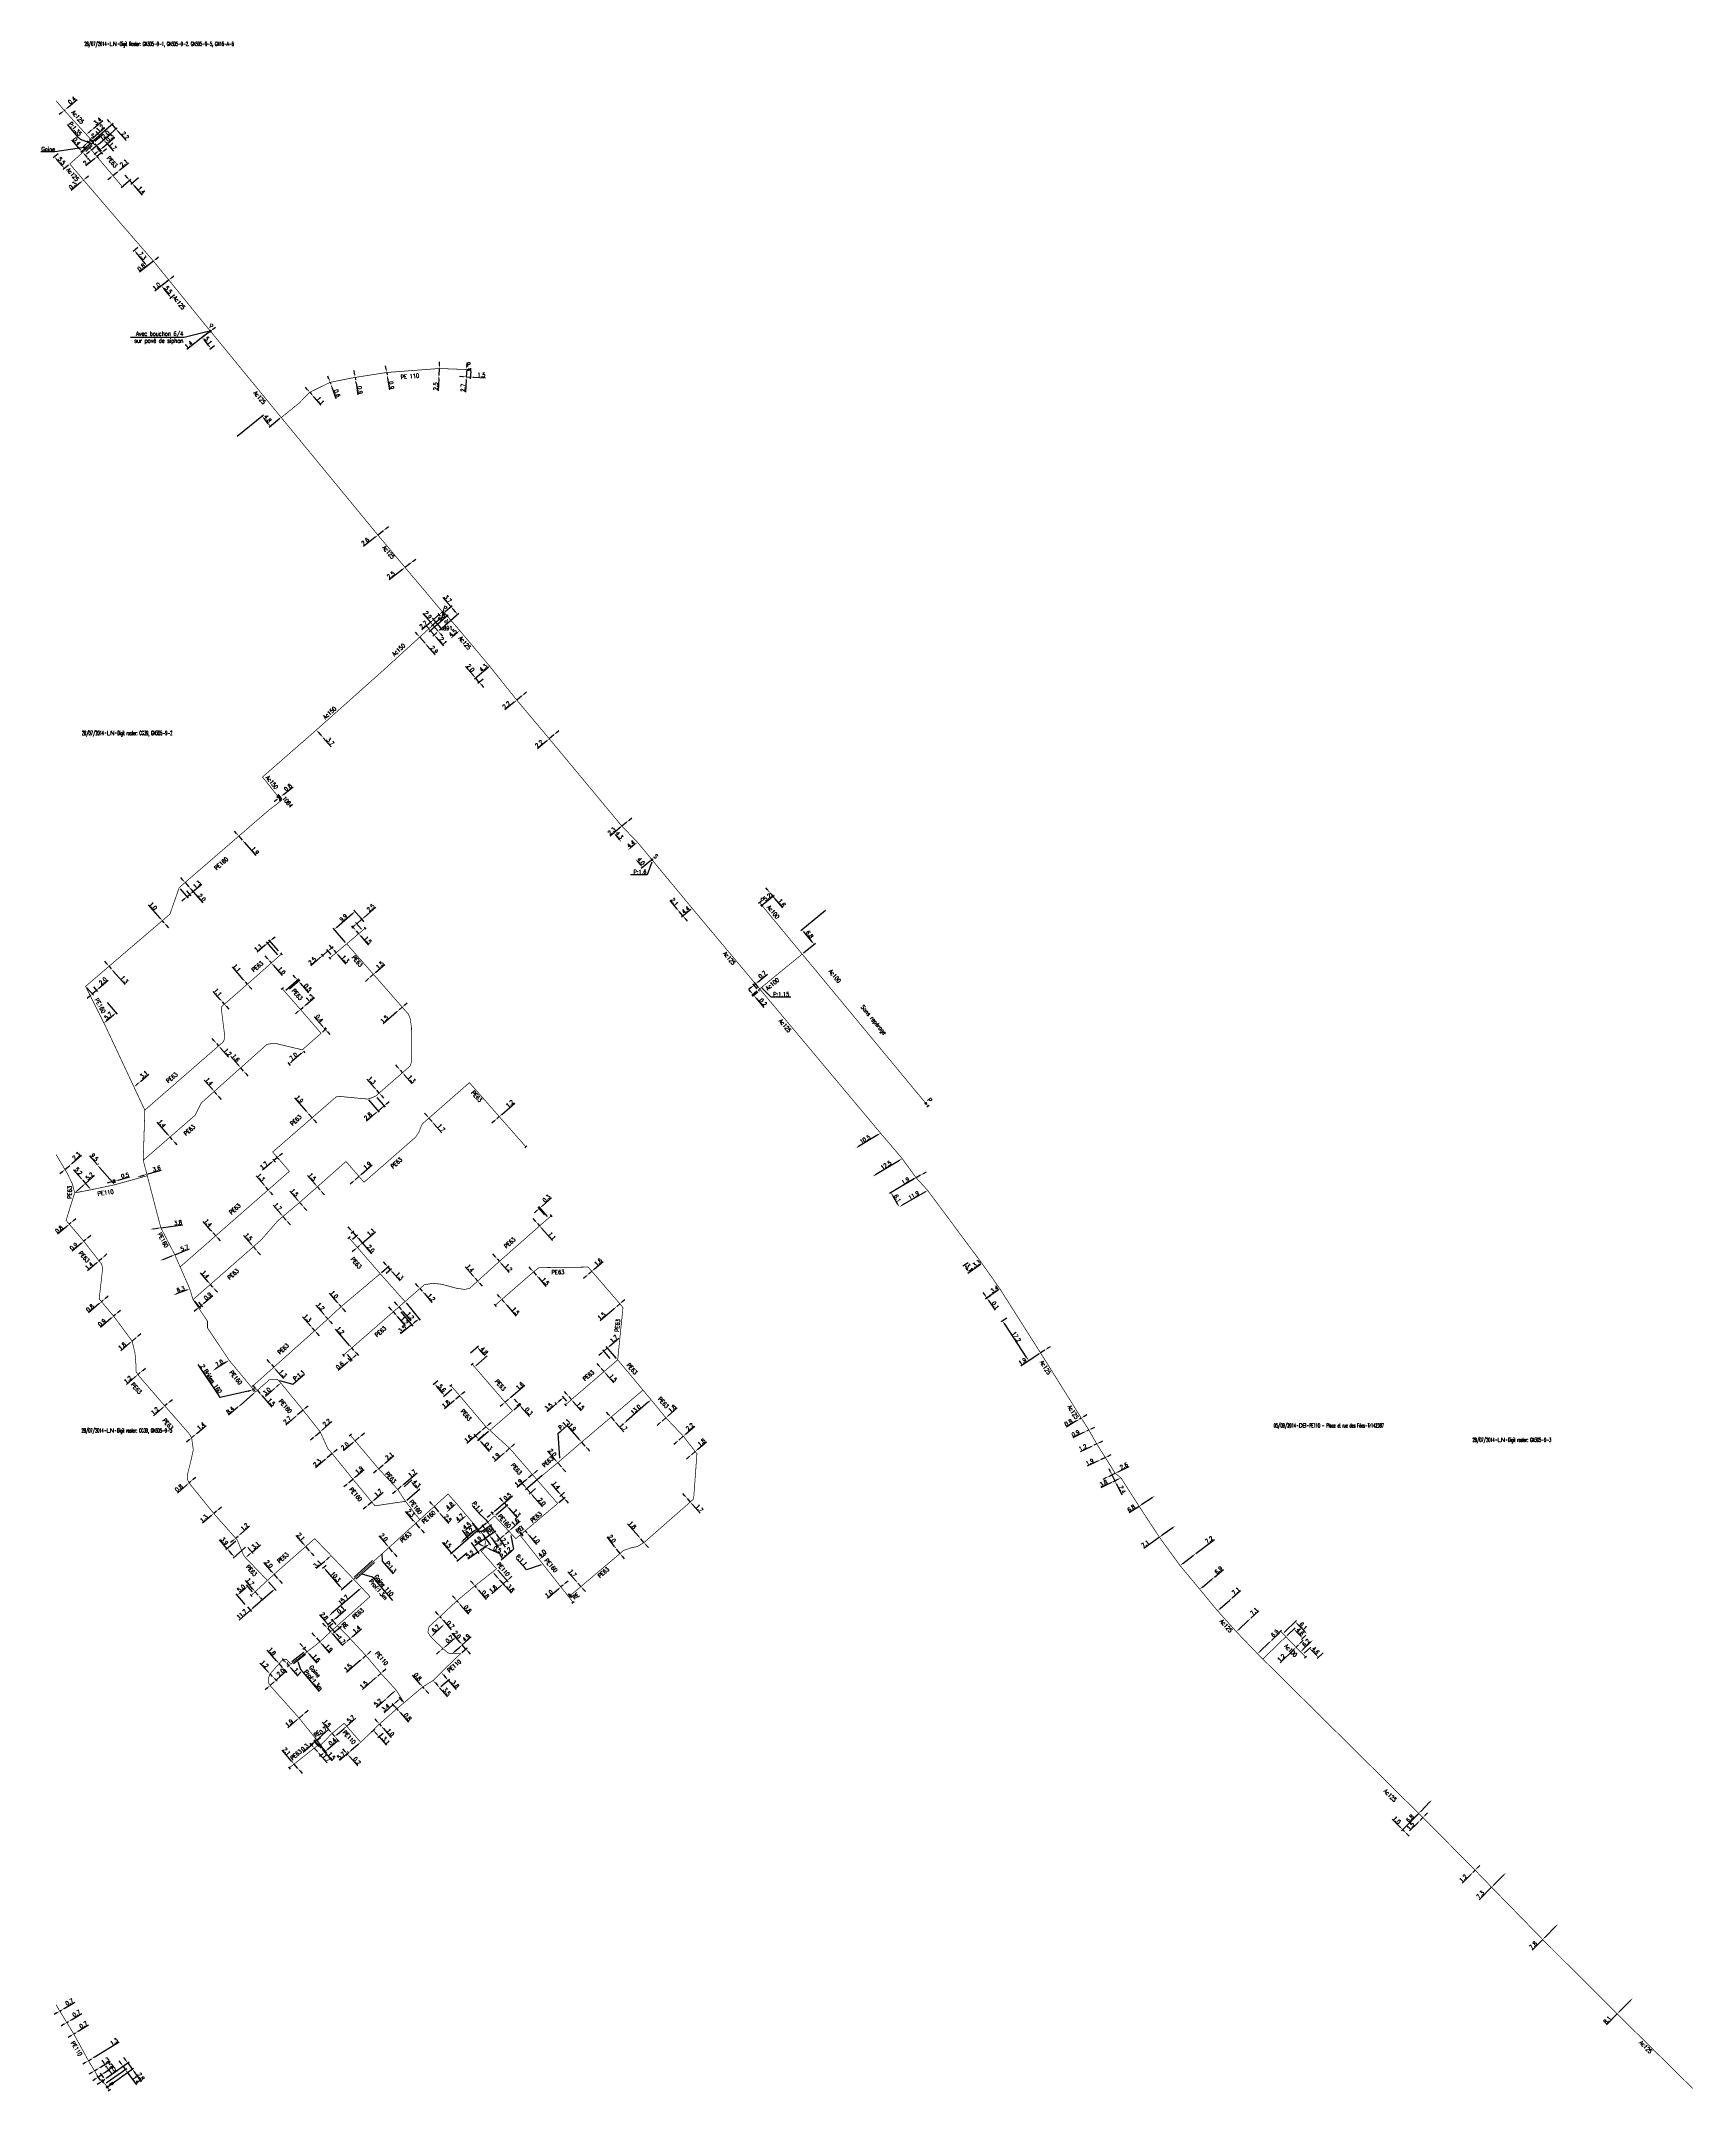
# Model space of a CAD drawing. Header units: millimetres. Extents: x 108995 to 110000, y 119999 to 121000.
# Drawn here: x 108995 to 109590, y 119999 to 120739 of the extents above; entities that cross this region are included whole.
import ezdxf
from ezdxf.enums import TextEntityAlignment as Align

# ---------------------------------------------------------------- set-up
doc = ezdxf.new("R2010")
doc.units = ezdxf.units.MM
doc.header["$MEASUREMENT"] = 0
doc.header["$PDMODE"] = 34
for name, pattern in [('L_100_AP', [14, 10, -1.5, 1, -1.5]), ('L_100_PE', [14, 10, -1.5, 1, -1.5]), ('L_25_AP', [2000, 1000, 1000]), ('L_25_PE', [2000, 1000, 1000])]:
    doc.linetypes.add(name, pattern=pattern)
doc.layers.get('0').update_dxf_attribs({"linetype": 'CONTINUOUS'})
doc.layers.get('DEFPOINTS').update_dxf_attribs({"linetype": 'CONTINUOUS'})
for name, color, linetype in [('L_140', 3, 'CONTINUOUS'), ('L_150', 1, 'CONTINUOUS'), ('L_300', 7, 'CONTINUOUS'), ('L_340', 7, 'CONTINUOUS'), ('L_400', 7, 'CONTINUOUS')]:
    doc.layers.add(name, color=color, linetype=linetype)
doc.styles.add('G_ROMANS', font='ROMANS.SHX', dxfattribs={"width": 0.75})
doc.styles.get("Standard").update_dxf_attribs({"font": 'romans.shx', "width": 0.85})
doc.dimstyles.get("Standard").update_dxf_attribs({"dimtxt": 1.5, "dimasz": 1.2, "dimexe": 0.625, "dimexo": 0.625, "dimgap": 0.25, "dimtad": 1, "dimdec": 1, "dimzin": 0, "dimdsep": 46, "dimtxsty": 'Standard', "dimcen": -0.5, "dimadec": 0, "dimazin": 0, "dimtfac": 1, "dimtdec": 1, "dimtmove": 0, "dimatfit": 3, "dimfxl": 1, "dimtolj": 1, "dimtzin": 0, "dimarcsym": 0})

# ---------------------------------------------------------------- blocks, each defined once
blk = doc.blocks.new('*D7')
at = {"layer": 'DEFPOINTS', "color": 0, "linetype": 'Continuous', "transparency": 16777216}
for p in [(109148.09, 120620.04), (109147.95, 120617.39), (109147.95, 120617.39)]:
    blk.add_point(p, dxfattribs=at)
at = {"layer": 'L_150', "color": 0, "linetype": 'Continuous', "lineweight": -2, "transparency": 16777216}
for p, q in [((109148.09, 120620.04), (109147.95, 120617.39)), ((109148.15, 120621.24), (109148.21, 120622.43)), ((109147.88, 120616.19), (109147.65, 120611.83))]:
    blk.add_line(p, q, dxfattribs=at)
at = {"layer": 'L_150', "color": 0, "linetype": 'Continuous', "transparency": 16777216}
for points in [[(109147.95, 120621.25), (109148.35, 120621.23), (109148.09, 120620.04)], [(109147.68, 120616.2), (109148.08, 120616.18), (109147.95, 120617.39)]]:
    blk.add_solid(points, dxfattribs=at)
at = {"layer": 'L_150', "color": 0, "linetype": 'Continuous', "transparency": 16777216, "insert": (109146.74, 120613.46), "char_height": 1.5, "attachment_point": 5, "rotation": 86.96311}
blk.add_mtext('\\A1;2.7', dxfattribs=at)
blk = doc.blocks.new('*D8')
at = {"layer": 'DEFPOINTS', "color": 0, "linetype": 'Continuous', "transparency": 16777216}
for p in [(109138.22, 120620.41), (109138.09, 120617.91), (109138.09, 120617.91)]:
    blk.add_point(p, dxfattribs=at)
at = {"layer": 'L_150', "color": 0, "linetype": 'Continuous', "lineweight": -2, "transparency": 16777216}
for p, q in [((109138.22, 120620.41), (109138.09, 120617.91)), ((109138.29, 120621.61), (109138.35, 120622.81)), ((109138.03, 120616.72), (109137.79, 120612.35))]:
    blk.add_line(p, q, dxfattribs=at)
at = {"layer": 'L_150', "color": 0, "linetype": 'Continuous', "transparency": 16777216}
for points in [[(109138.09, 120621.62), (109138.48, 120621.6), (109138.22, 120620.41)], [(109137.83, 120616.73), (109138.23, 120616.71), (109138.09, 120617.91)]]:
    blk.add_solid(points, dxfattribs=at)
at = {"layer": 'L_150', "color": 0, "linetype": 'Continuous', "transparency": 16777216, "insert": (109136.88, 120613.99), "char_height": 1.5, "attachment_point": 5, "rotation": 86.96192}
blk.add_mtext('\\A1;2.5', dxfattribs=at)
blk = doc.blocks.new('*D9')
at = {"layer": 'DEFPOINTS', "color": 0, "linetype": 'Continuous', "transparency": 16777216}
for p in [(109119.24, 120618.97), (109119.37, 120618.13), (109119.37, 120618.13)]:
    blk.add_point(p, dxfattribs=at)
at = {"layer": 'L_150', "color": 0, "linetype": 'Continuous', "lineweight": -2, "transparency": 16777216}
for p, q in [((109119.06, 120620.16), (109118.87, 120621.34)), ((109119.24, 120618.97), (109119.37, 120618.13)), ((109119.55, 120616.95), (109120.21, 120612.69))]:
    blk.add_line(p, q, dxfattribs=at)
at = {"layer": 'L_150', "color": 0, "linetype": 'Continuous', "transparency": 16777216}
for points in [[(109119.25, 120620.19), (109118.86, 120620.13), (109119.24, 120618.97)], [(109119.75, 120616.98), (109119.35, 120616.92), (109119.37, 120618.13)]]:
    blk.add_solid(points, dxfattribs=at)
at = {"layer": 'L_150', "color": 0, "linetype": 'Continuous', "transparency": 16777216, "insert": (109120.96, 120614.38), "char_height": 1.5, "attachment_point": 5, "rotation": 278.79879}
blk.add_mtext('\\A1;0.9', dxfattribs=at)
blk = doc.blocks.new('*D10')
at = {"layer": 'DEFPOINTS', "color": 0, "linetype": 'Continuous', "transparency": 16777216}
for p in [(109098.83, 120615.42), (109099.04, 120614.85), (109099.04, 120614.85)]:
    blk.add_point(p, dxfattribs=at)
at = {"layer": 'L_150', "color": 0, "linetype": 'Continuous', "lineweight": -2, "transparency": 16777216}
for p, q in [((109098.43, 120616.55), (109098.02, 120617.67)), ((109098.83, 120615.42), (109099.04, 120614.85)), ((109099.45, 120613.72), (109100.93, 120609.61))]:
    blk.add_line(p, q, dxfattribs=at)
at = {"layer": 'L_150', "color": 0, "linetype": 'Continuous', "transparency": 16777216}
for points in [[(109098.61, 120616.61), (109098.24, 120616.48), (109098.83, 120615.42)], [(109099.64, 120613.79), (109099.26, 120613.66), (109099.04, 120614.85)]]:
    blk.add_solid(points, dxfattribs=at)
at = {"layer": 'L_150', "color": 0, "linetype": 'Continuous', "transparency": 16777216, "insert": (109101.34, 120611.45), "char_height": 1.5, "attachment_point": 5, "rotation": 289.89514}
blk.add_mtext('\\A1;0.6', dxfattribs=at)
blk = doc.blocks.new('*D11')
at = {"layer": 'DEFPOINTS', "color": 0, "linetype": 'Continuous', "transparency": 16777216}
for p in [(109091.51, 120611.84), (109092.21, 120610.99), (109092.21, 120610.99)]:
    blk.add_point(p, dxfattribs=at)
at = {"layer": 'L_150', "color": 0, "linetype": 'Continuous', "lineweight": -2, "transparency": 16777216}
for p, q in [((109090.73, 120612.75), (109089.96, 120613.67)), ((109091.51, 120611.84), (109092.21, 120610.99)), ((109092.99, 120610.08), (109095.45, 120607.15))]:
    blk.add_line(p, q, dxfattribs=at)
at = {"layer": 'L_150', "color": 0, "linetype": 'Continuous', "transparency": 16777216}
for points in [[(109090.89, 120612.88), (109090.58, 120612.62), (109091.51, 120611.84)], [(109093.14, 120610.2), (109092.83, 120609.95), (109092.21, 120610.99)]]:
    blk.add_solid(points, dxfattribs=at)
at = {"layer": 'L_150', "color": 0, "linetype": 'Continuous', "transparency": 16777216, "insert": (109095.37, 120608.8), "char_height": 1.5, "attachment_point": 5, "rotation": 310.09097}
blk.add_mtext('\\A1;1.1', dxfattribs=at)
blk = doc.blocks.new('*D12')
at = {"layer": 'DEFPOINTS', "color": 0, "linetype": 'Continuous', "transparency": 16777216}
for p in [(109149.59, 120619.98), (109147.95, 120617.39), (109147.95, 120617.39)]:
    blk.add_point(p, dxfattribs=at)
at = {"layer": 'L_340', "color": 0, "linetype": 'Continuous', "lineweight": -2, "transparency": 16777216}
for p, q in [((109149.55, 120619.36), (109149.41, 120616.69)), ((109146.75, 120617.46), (109145.55, 120617.52)), ((109147.95, 120617.39), (109149.44, 120617.31)), ((109150.64, 120617.25), (109154.83, 120617.03))]:
    blk.add_line(p, q, dxfattribs=at)
at = {"layer": 'L_340', "color": 0, "linetype": 'Continuous', "transparency": 16777216}
for points in [[(109146.76, 120617.66), (109146.74, 120617.26), (109147.95, 120617.39)], [(109150.65, 120617.45), (109150.63, 120617.05), (109149.44, 120617.31)]]:
    blk.add_solid(points, dxfattribs=at)
at = {"layer": 'L_340', "color": 0, "linetype": 'Continuous', "transparency": 16777216, "insert": (109153.39, 120618.1), "char_height": 1.5, "attachment_point": 5, "rotation": 356.96192}
blk.add_mtext('\\A1;1.5', dxfattribs=at)
blk = doc.blocks.new('*D13')
at = {"layer": 'DEFPOINTS', "color": 0, "linetype": 'Continuous', "transparency": 16777216}
for p in [(109107.86, 120617.26), (109108, 120616.37), (109108, 120616.37)]:
    blk.add_point(p, dxfattribs=at)
at = {"layer": 'L_150', "color": 0, "linetype": 'Continuous', "lineweight": -2, "transparency": 16777216}
for p, q in [((109107.68, 120618.45), (109107.49, 120619.63)), ((109107.86, 120617.26), (109108, 120616.37)), ((109108.18, 120615.19), (109108.84, 120610.93))]:
    blk.add_line(p, q, dxfattribs=at)
at = {"layer": 'L_150', "color": 0, "linetype": 'Continuous', "transparency": 16777216}
for points in [[(109107.88, 120618.48), (109107.48, 120618.42), (109107.86, 120617.26)], [(109108.38, 120615.22), (109107.98, 120615.16), (109108, 120616.37)]]:
    blk.add_solid(points, dxfattribs=at)
at = {"layer": 'L_150', "color": 0, "linetype": 'Continuous', "transparency": 16777216, "insert": (109109.59, 120612.62), "char_height": 1.5, "attachment_point": 5, "rotation": 278.79879}
blk.add_mtext('\\A1;0.9', dxfattribs=at)
blk = doc.blocks.new('*D14')
at = {"layer": 'DEFPOINTS', "color": 0, "linetype": 'Continuous', "transparency": 16777216}
for p in [(109074.28, 120603.26), (109081.24, 120602.72), (109064.89, 120595.63)]:
    blk.add_point(p, dxfattribs=at)
at = {"layer": 'L_150', "color": 0, "linetype": 'Continuous', "lineweight": -2, "transparency": 16777216}
for p, q in [((109065.37, 120596.03), (109074.77, 120603.65)), ((109076.55, 120600.46), (109075.04, 120602.32)), ((109080.75, 120602.32), (109076.82, 120599.14))]:
    blk.add_line(p, q, dxfattribs=at)
at = {"layer": 'L_150', "color": 0, "linetype": 'Continuous', "transparency": 16777216}
for points in [[(109075.19, 120602.45), (109074.88, 120602.2), (109074.28, 120603.26)], [(109076.71, 120600.59), (109076.4, 120600.33), (109077.31, 120599.53)]]:
    blk.add_solid(points, dxfattribs=at)
at = {"layer": 'L_150', "color": 0, "linetype": 'Continuous', "transparency": 16777216, "insert": (109076.32, 120602.33), "char_height": 1.5, "attachment_point": 5, "rotation": 309.05716}
blk.add_mtext('\\A1;4.8', dxfattribs=at)
blk = doc.blocks.new('L_340_07')
at = {"color": 0, "linetype": 'Continuous', "const_width": 0.25, "flags": 128}
blk.add_lwpolyline([(0, 0), (1.25, 0)], dxfattribs=at)
at = {"color": 0, "linetype": 'Continuous', "flags": 128}
blk.add_lwpolyline([(1.25, -0.5), (1.25, 0.5)], dxfattribs=at)
at = {"color": 0, "linetype": 'Continuous', "style": 'G_ROMANS', "width": 0.75, "flags": 3}
for tag, p in [('DEF_COUP', (0.72, -5.97)), ('DEF_LEG', (0.72, -3.47)), ('DEF_TYPE', (0.72, -8.47))]:
    blk.add_attdef(tag, text='', height=1.2, dxfattribs=at).set_placement(p, align=Align.MIDDLE)
blk = doc.blocks.new('L_300_12')
at = {"color": 0, "linetype": 'Continuous', "const_width": 0.497, "flags": 128}
blk.add_lwpolyline([(-0.25, 0, 1), (0.25, 0, 1)], format="xyb", close=True, dxfattribs=at)
at = {"color": 0, "linetype": 'Continuous', "style": 'G_ROMANS', "width": 0.75}
blk.add_text('P', height=1.5, dxfattribs=at).set_placement((0, 1.85), align=Align.MIDDLE)
at = {"color": 0, "linetype": 'Continuous', "style": 'G_ROMANS', "width": 0.75, "flags": 3}
for tag, p in [('DEF_COUP', (0, -7.5)), ('DEF_LEG', (0, -5)), ('DEF_TYPE', (0, -10))]:
    blk.add_attdef(tag, text='', height=1.2, dxfattribs=at).set_placement(p, align=Align.MIDDLE)
blk = doc.blocks.new('*D15')
at = {"layer": 'DEFPOINTS', "color": 0, "linetype": 'Continuous', "transparency": 16777216}
for p in [(109001.35, 120027.88), (109001.94, 120028.25), (109001.94, 120028.25)]:
    blk.add_point(p, dxfattribs=at)
at = {"layer": 'L_150', "color": 0, "linetype": 'Continuous', "lineweight": -2, "transparency": 16777216}
for p, q in [((109000.32, 120027.26), (108999.3, 120026.63)), ((109001.35, 120027.88), (109001.94, 120028.25)), ((109002.97, 120028.87), (109006.7, 120031.15))]:
    blk.add_line(p, q, dxfattribs=at)
at = {"layer": 'L_150', "color": 0, "linetype": 'Continuous', "transparency": 16777216}
for points in [[(109000.22, 120027.43), (109000.43, 120027.09), (109001.35, 120027.88)], [(109002.86, 120029.04), (109003.07, 120028.7), (109001.94, 120028.25)]]:
    blk.add_solid(points, dxfattribs=at)
at = {"layer": 'L_150', "color": 0, "linetype": 'Continuous', "transparency": 16777216, "insert": (109004.82, 120031.18), "char_height": 1.5, "attachment_point": 5, "rotation": 31.41083}
blk.add_mtext('\\A1;0.7', dxfattribs=at)
blk = doc.blocks.new('*D16')
at = {"layer": 'DEFPOINTS', "color": 0, "linetype": 'Continuous', "transparency": 16777216}
for p in [(109003.87, 120023.74), (109004.47, 120024.11), (109004.47, 120024.11)]:
    blk.add_point(p, dxfattribs=at)
at = {"layer": 'L_150', "color": 0, "linetype": 'Continuous', "lineweight": -2, "transparency": 16777216}
for p, q in [((109005.5, 120024.73), (109009.23, 120027.01)), ((109002.85, 120023.12), (109001.83, 120022.49)), ((109003.87, 120023.74), (109004.47, 120024.11))]:
    blk.add_line(p, q, dxfattribs=at)
at = {"layer": 'L_150', "color": 0, "linetype": 'Continuous', "transparency": 16777216}
for points in [[(109002.75, 120023.29), (109002.95, 120022.95), (109003.87, 120023.74)], [(109005.39, 120024.91), (109005.6, 120024.56), (109004.47, 120024.11)]]:
    blk.add_solid(points, dxfattribs=at)
at = {"layer": 'L_150', "color": 0, "linetype": 'Continuous', "transparency": 16777216, "insert": (109007.35, 120027.04), "char_height": 1.5, "attachment_point": 5, "rotation": 31.41083}
blk.add_mtext('\\A1;0.7', dxfattribs=at)
blk = doc.blocks.new('*D17')
at = {"layer": 'DEFPOINTS', "color": 0, "linetype": 'Continuous', "transparency": 16777216}
for p in [(109006.39, 120019.62), (109006.99, 120019.99), (109006.99, 120019.99)]:
    blk.add_point(p, dxfattribs=at)
at = {"layer": 'L_150', "color": 0, "linetype": 'Continuous', "lineweight": -2, "transparency": 16777216}
for p, q in [((109006.39, 120019.62), (109006.99, 120019.99)), ((109008.01, 120020.61), (109011.74, 120022.89)), ((109005.37, 120019), (109004.34, 120018.37))]:
    blk.add_line(p, q, dxfattribs=at)
at = {"layer": 'L_150', "color": 0, "linetype": 'Continuous', "transparency": 16777216}
for points in [[(109005.26, 120019.17), (109005.47, 120018.83), (109006.39, 120019.62)], [(109007.91, 120020.78), (109008.12, 120020.44), (109006.99, 120019.99)]]:
    blk.add_solid(points, dxfattribs=at)
at = {"layer": 'L_150', "color": 0, "linetype": 'Continuous', "transparency": 16777216, "insert": (109009.87, 120022.92), "char_height": 1.5, "attachment_point": 5, "rotation": 31.41381}
blk.add_mtext('\\A1;0.7', dxfattribs=at)
blk = doc.blocks.new('*D18')
at = {"layer": 'DEFPOINTS', "color": 0, "linetype": 'Continuous', "transparency": 16777216}
for p in [(109016.43, 120004.97), (109016.39, 120002.45), (109017.61, 120003.33)]:
    blk.add_point(p, dxfattribs=at)
at = {"layer": 'L_150', "color": 0, "linetype": 'Continuous', "lineweight": -2, "transparency": 16777216}
for p, q in [((109016.03, 120002.96), (109014.85, 120004.61)), ((109015.21, 120004.1), (109016.43, 120004.97)), ((109017.25, 120003.83), (109016.07, 120005.48)), ((109017.41, 120005.67), (109020.82, 120008.11)), ((109014.24, 120003.4), (109013.26, 120002.7))]:
    blk.add_line(p, q, dxfattribs=at)
at = {"layer": 'L_150', "color": 0, "linetype": 'Continuous', "transparency": 16777216}
for points in [[(109017.29, 120005.83), (109017.53, 120005.51), (109016.43, 120004.97)], [(109014.12, 120003.56), (109014.36, 120003.24), (109015.21, 120004.1)]]:
    blk.add_solid(points, dxfattribs=at)
at = {"layer": 'L_150', "color": 0, "linetype": 'Continuous', "transparency": 16777216, "insert": (109019.02, 120008.05), "char_height": 1.5, "attachment_point": 5, "rotation": 35.60695}
blk.add_mtext('\\A1;1.5', dxfattribs=at)
blk = doc.blocks.new('*D19')
at = {"layer": 'DEFPOINTS', "color": 0, "linetype": 'Continuous', "transparency": 16777216}
for p in [(109013.86, 120006.34), (109014.97, 120007.02), (109014.97, 120007.02)]:
    blk.add_point(p, dxfattribs=at)
at = {"layer": 'L_150', "color": 0, "linetype": 'Continuous', "lineweight": -2, "transparency": 16777216}
for p, q in [((109012.84, 120005.71), (109011.82, 120005.08)), ((109013.86, 120006.34), (109014.97, 120007.02)), ((109015.99, 120007.65), (109019.55, 120009.86))]:
    blk.add_line(p, q, dxfattribs=at)
at = {"layer": 'L_150', "color": 0, "linetype": 'Continuous', "transparency": 16777216}
for points in [[(109012.74, 120005.88), (109012.95, 120005.54), (109013.86, 120006.34)], [(109015.88, 120007.82), (109016.09, 120007.48), (109014.97, 120007.02)]]:
    blk.add_solid(points, dxfattribs=at)
at = {"layer": 'L_150', "color": 0, "linetype": 'Continuous', "transparency": 16777216, "insert": (109017.75, 120009.92), "char_height": 1.5, "attachment_point": 5, "rotation": 31.73512}
blk.add_mtext('\\A1;1.3', dxfattribs=at)
blk = doc.blocks.new('*D20')
at = {"layer": 'DEFPOINTS', "color": 0, "linetype": 'Continuous', "transparency": 16777216}
for p in [(109011.66, 120009.98), (109012.73, 120010.64), (109012.73, 120010.64)]:
    blk.add_point(p, dxfattribs=at)
at = {"layer": 'L_150', "color": 0, "linetype": 'Continuous', "lineweight": -2, "transparency": 16777216}
for p, q in [((109013.75, 120011.27), (109022.69, 120016.8)), ((109010.64, 120009.35), (109009.62, 120008.72)), ((109011.66, 120009.98), (109012.73, 120010.64))]:
    blk.add_line(p, q, dxfattribs=at)
at = {"layer": 'L_150', "color": 0, "linetype": 'Continuous', "transparency": 16777216}
for points in [[(109010.54, 120009.52), (109010.75, 120009.18), (109011.66, 120009.98)], [(109013.64, 120011.44), (109013.85, 120011.1), (109012.73, 120010.64)]]:
    blk.add_solid(points, dxfattribs=at)
at = {"layer": 'L_150', "color": 0, "linetype": 'Continuous', "transparency": 16777216, "insert": (109020.89, 120016.87), "char_height": 1.5, "attachment_point": 5, "rotation": 31.73814}
blk.add_mtext('\\A1;1.3', dxfattribs=at)
blk = doc.blocks.new('*D21')
at = {"layer": 'DEFPOINTS', "color": 0, "linetype": 'Continuous', "transparency": 16777216}
for p in [(109016.8, 120002.74), (109017.61, 120003.33), (109017.62, 120001.61)]:
    blk.add_point(p, dxfattribs=at)
at = {"layer": 'L_150', "color": 0, "linetype": 'Continuous', "lineweight": -2, "transparency": 16777216}
for p, q in [((109018.59, 120004.02), (109022, 120006.46)), ((109015.83, 120002.05), (109014.85, 120001.35)), ((109017.25, 120002.11), (109016.44, 120003.25)), ((109016.8, 120002.74), (109017.61, 120003.33))]:
    blk.add_line(p, q, dxfattribs=at)
at = {"layer": 'L_150', "color": 0, "linetype": 'Continuous', "transparency": 16777216}
for points in [[(109015.71, 120002.21), (109015.94, 120001.88), (109016.8, 120002.74)], [(109018.47, 120004.19), (109018.71, 120003.86), (109017.61, 120003.33)]]:
    blk.add_solid(points, dxfattribs=at)
at = {"layer": 'L_150', "color": 0, "linetype": 'Continuous', "transparency": 16777216, "insert": (109020.2, 120006.41), "char_height": 1.5, "attachment_point": 5, "rotation": 35.60695}
blk.add_mtext('\\A1;1.0', dxfattribs=at)
blk = doc.blocks.new('*D22')
at = {"layer": 'DEFPOINTS', "color": 0, "linetype": 'Continuous', "transparency": 16777216}
for p in [(109024.96, 120006.86), (109017.61, 120003.33), (109017.62, 120001.61)]:
    blk.add_point(p, dxfattribs=at)
at = {"layer": 'L_150', "color": 0, "linetype": 'Continuous', "lineweight": -2, "transparency": 16777216}
for p, q in [((109018.12, 120003.69), (109024.65, 120008.37)), ((109018.12, 120001.97), (109025.47, 120007.23)), ((109023.44, 120008.98), (109022.75, 120009.95)), ((109024.14, 120008), (109024.96, 120006.86)), ((109025.66, 120005.89), (109028.95, 120001.29))]:
    blk.add_line(p, q, dxfattribs=at)
at = {"layer": 'L_150', "color": 0, "linetype": 'Continuous', "transparency": 16777216}
for points in [[(109023.61, 120009.09), (109023.28, 120008.86), (109024.14, 120008)], [(109025.82, 120006), (109025.49, 120005.77), (109024.96, 120006.86)]]:
    blk.add_solid(points, dxfattribs=at)
at = {"layer": 'L_150', "color": 0, "linetype": 'Continuous', "transparency": 16777216, "insert": (109028.87, 120003.11), "char_height": 1.5, "attachment_point": 5, "rotation": 305.60695}
blk.add_mtext('\\A1;1.4', dxfattribs=at)
blk = doc.blocks.new('*D23')
at = {"layer": 'DEFPOINTS', "color": 0, "linetype": 'Continuous', "transparency": 16777216}
for p in [(109027.46, 120006.93), (109017.61, 120003.33), (109018.43, 120000.47)]:
    blk.add_point(p, dxfattribs=at)
at = {"layer": 'L_300', "color": 0, "linetype": 'Continuous', "lineweight": -2, "transparency": 16777216}
for p, q in [((109018.12, 120003.69), (109026.34, 120009.57)), ((109018.94, 120000.83), (109027.97, 120007.3)), ((109025.13, 120010.18), (109024.43, 120011.16)), ((109025.83, 120009.21), (109027.46, 120006.93)), ((109028.16, 120005.96), (109030.7, 120002.4))]:
    blk.add_line(p, q, dxfattribs=at)
at = {"layer": 'L_300', "color": 0, "linetype": 'Continuous', "transparency": 16777216}
for points in [[(109025.29, 120010.3), (109024.97, 120010.07), (109025.83, 120009.21)], [(109028.32, 120006.07), (109028, 120005.84), (109027.46, 120006.93)]]:
    blk.add_solid(points, dxfattribs=at)
at = {"layer": 'L_300', "color": 0, "linetype": 'Continuous', "transparency": 16777216, "insert": (109030.59, 120004.27), "char_height": 1.5, "attachment_point": 5, "rotation": 305.60695}
blk.add_mtext('\\A1;2.8', dxfattribs=at)
blk = doc.blocks.new('*D24')
at = {"layer": 'DEFPOINTS', "color": 0, "linetype": 'Continuous', "transparency": 16777216}
for p in [(109011.52, 120702.01), (109012.21, 120701.22), (109014.33, 120700.58)]:
    blk.add_point(p, dxfattribs=at)
at = {"layer": 'L_150', "color": 0, "linetype": 'Continuous', "lineweight": -2, "transparency": 16777216}
for p, q in [((109013.3, 120703.57), (109017.62, 120707.35)), ((109010.62, 120701.22), (109009.72, 120700.43)), ((109011.8, 120701.69), (109011.11, 120702.48)), ((109011.52, 120702.01), (109012.4, 120702.78)), ((109013.92, 120701.05), (109011.99, 120703.25))]:
    blk.add_line(p, q, dxfattribs=at)
at = {"layer": 'L_150', "color": 0, "linetype": 'Continuous', "transparency": 16777216}
for points in [[(109010.49, 120701.37), (109010.75, 120701.07), (109011.52, 120702.01)], [(109013.17, 120703.72), (109013.43, 120703.42), (109012.4, 120702.78)]]:
    blk.add_solid(points, dxfattribs=at)
at = {"layer": 'L_150', "color": 0, "linetype": 'Continuous', "transparency": 16777216, "insert": (109015.83, 120707.12), "char_height": 1.5, "attachment_point": 5, "rotation": 41.22137}
blk.add_mtext('\\A1;1.2', dxfattribs=at)
blk = doc.blocks.new('*D25')
at = {"layer": 'DEFPOINTS', "color": 0, "linetype": 'Continuous', "transparency": 16777216}
for p in [(109014.33, 120700.58), (109012.76, 120699.26), (109012.76, 120699.26)]:
    blk.add_point(p, dxfattribs=at)
at = {"layer": 'L_150', "color": 0, "linetype": 'Continuous', "lineweight": -2, "transparency": 16777216}
for p, q in [((109012.76, 120699.26), (109014.33, 120700.58)), ((109015.25, 120701.35), (109019.72, 120705.09)), ((109011.84, 120698.49), (109010.92, 120697.72))]:
    blk.add_line(p, q, dxfattribs=at)
at = {"layer": 'L_150', "color": 0, "linetype": 'Continuous', "transparency": 16777216}
for points in [[(109015.12, 120701.5), (109015.38, 120701.19), (109014.33, 120700.58)], [(109011.72, 120698.65), (109011.97, 120698.34), (109012.76, 120699.26)]]:
    blk.add_solid(points, dxfattribs=at)
at = {"layer": 'L_150', "color": 0, "linetype": 'Continuous', "transparency": 16777216, "insert": (109017.86, 120704.84), "char_height": 1.5, "attachment_point": 5, "rotation": 39.94533}
blk.add_mtext('\\A1;2.0', dxfattribs=at)
blk = doc.blocks.new('*D26')
at = {"layer": 'DEFPOINTS', "color": 0, "linetype": 'Continuous', "transparency": 16777216}
for p in [(109014.14, 120697.55), (109015.74, 120698.91), (109016.35, 120698.19)]:
    blk.add_point(p, dxfattribs=at)
at = {"layer": 'L_150', "color": 0, "linetype": 'Continuous', "lineweight": -2, "transparency": 16777216}
for p, q in [((109017.27, 120698.97), (109018.18, 120699.74)), ((109013.83, 120696.06), (109010.77, 120693.47)), ((109014.54, 120697.08), (109015.15, 120696.36)), ((109016.35, 120698.19), (109014.75, 120696.83)), ((109016.15, 120698.43), (109016.75, 120697.71))]:
    blk.add_line(p, q, dxfattribs=at)
at = {"layer": 'L_150', "color": 0, "linetype": 'Continuous', "transparency": 16777216}
for points in [[(109013.7, 120696.21), (109013.96, 120695.91), (109014.75, 120696.83)], [(109017.14, 120699.12), (109017.4, 120698.81), (109016.35, 120698.19)]]:
    blk.add_solid(points, dxfattribs=at)
at = {"layer": 'L_150', "color": 0, "linetype": 'Continuous', "transparency": 16777216, "insert": (109011.2, 120695.14), "char_height": 1.5, "attachment_point": 5, "rotation": 40.2309}
blk.add_mtext('\\A1;2.1', dxfattribs=at)
blk = doc.blocks.new('*D27')
at = {"layer": 'DEFPOINTS', "color": 0, "linetype": 'Continuous', "transparency": 16777216}
for p in [(109020.5, 120690), (109022.12, 120691.34), (109022.12, 120691.34)]:
    blk.add_point(p, dxfattribs=at)
at = {"layer": 'L_150', "color": 0, "linetype": 'Continuous', "lineweight": -2, "transparency": 16777216}
for p, q in [((109023.04, 120692.11), (109026.12, 120694.66)), ((109019.58, 120689.23), (109018.66, 120688.46)), ((109020.5, 120690), (109022.12, 120691.34))]:
    blk.add_line(p, q, dxfattribs=at)
at = {"layer": 'L_150', "color": 0, "linetype": 'Continuous', "transparency": 16777216}
for points in [[(109022.91, 120692.26), (109023.17, 120691.95), (109022.12, 120691.34)], [(109019.45, 120689.39), (109019.71, 120689.08), (109020.5, 120690)]]:
    blk.add_solid(points, dxfattribs=at)
at = {"layer": 'L_150', "color": 0, "linetype": 'Continuous', "transparency": 16777216, "insert": (109024.41, 120694.54), "char_height": 1.5, "attachment_point": 5, "rotation": 39.69055}
blk.add_mtext('\\A1;2.1', dxfattribs=at)
blk = doc.blocks.new('*D28')
at = {"layer": 'DEFPOINTS', "color": 0, "linetype": 'Continuous', "transparency": 16777216}
for p in [(109023.89, 120686.03), (109026.52, 120688.27), (109030.16, 120689.54)]:
    blk.add_point(p, dxfattribs=at)
at = {"layer": 'L_340', "color": 0, "linetype": 'Continuous', "lineweight": -2, "transparency": 16777216}
for p, q in [((109024.36, 120686.44), (109026.99, 120688.68)), ((109025.74, 120689.19), (109024.96, 120690.1)), ((109026.52, 120688.27), (109027.42, 120687.21)), ((109029.68, 120689.13), (109026.95, 120686.8)), ((109028.2, 120686.3), (109031.05, 120682.96))]:
    blk.add_line(p, q, dxfattribs=at)
at = {"layer": 'L_340', "color": 0, "linetype": 'Continuous', "transparency": 16777216}
for points in [[(109025.89, 120689.32), (109025.58, 120689.06), (109026.52, 120688.27)], [(109028.35, 120686.43), (109028.05, 120686.17), (109027.42, 120687.21)]]:
    blk.add_solid(points, dxfattribs=at)
at = {"layer": 'L_340', "color": 0, "linetype": 'Continuous', "transparency": 16777216, "insert": (109030.82, 120684.77), "char_height": 1.5, "attachment_point": 5, "rotation": 310.46324}
blk.add_mtext('\\A1;1.4', dxfattribs=at)
blk = doc.blocks.new('*D29')
at = {"layer": 'DEFPOINTS', "color": 0, "linetype": 'Continuous', "transparency": 16777216}
for p in [(109011.62, 120700.69), (109009.34, 120698.69), (109009.61, 120698.37)]:
    blk.add_point(p, dxfattribs=at)
at = {"layer": 'L_150', "color": 0, "linetype": 'Continuous', "lineweight": -2, "transparency": 16777216}
for p, q in [((109008.55, 120699.59), (109005.63, 120702.92)), ((109011.15, 120700.27), (109008.87, 120698.27)), ((109009.61, 120698.37), (109009.34, 120698.69)), ((109010.4, 120697.47), (109011.19, 120696.57))]:
    blk.add_line(p, q, dxfattribs=at)
at = {"layer": 'L_150', "color": 0, "linetype": 'Continuous', "transparency": 16777216}
for points in [[(109008.7, 120699.72), (109008.4, 120699.46), (109009.34, 120698.69)], [(109010.55, 120697.6), (109010.25, 120697.34), (109009.61, 120698.37)]]:
    blk.add_solid(points, dxfattribs=at)
at = {"layer": 'L_150', "color": 0, "linetype": 'Continuous', "transparency": 16777216, "insert": (109007.44, 120702.37), "char_height": 1.5, "attachment_point": 5, "rotation": 311.22137}
blk.add_mtext('\\A1;0.4', dxfattribs=at)
blk = doc.blocks.new('*D39')
at = {"layer": 'DEFPOINTS', "color": 0, "linetype": 'Continuous', "transparency": 16777216}
for p in [(109139.1, 120530.6), (109137.82, 120525.65), (109137.82, 120525.65)]:
    blk.add_point(p, dxfattribs=at)
at = {"layer": 'L_300', "color": 0, "linetype": 'Continuous', "lineweight": -2, "transparency": 16777216}
for p, q in [((109135.13, 120528.74), (109132.3, 120531.99)), ((109138.63, 120530.19), (109135.44, 120527.42)), ((109137.82, 120525.65), (109135.91, 120527.83)), ((109138.6, 120524.74), (109139.39, 120523.83))]:
    blk.add_line(p, q, dxfattribs=at)
at = {"layer": 'L_300', "color": 0, "linetype": 'Continuous', "transparency": 16777216}
for points in [[(109135.28, 120528.87), (109134.98, 120528.61), (109135.91, 120527.83)], [(109138.75, 120524.87), (109138.45, 120524.61), (109137.82, 120525.65)]]:
    blk.add_solid(points, dxfattribs=at)
at = {"layer": 'L_300', "color": 0, "linetype": 'Continuous', "transparency": 16777216, "insert": (109134.07, 120531.48), "char_height": 1.5, "attachment_point": 5, "rotation": 310.99816}
blk.add_mtext('\\A1;2.9', dxfattribs=at)
blk = doc.blocks.new('*D40')
at = {"layer": 'DEFPOINTS', "color": 0, "linetype": 'Continuous', "transparency": 16777216}
for p in [(109093.88, 120490.02), (109096.31, 120487.24), (109096.31, 120487.24)]:
    blk.add_point(p, dxfattribs=at)
at = {"layer": 'L_140', "color": 0, "linetype": 'Continuous', "lineweight": -2, "transparency": 16777216}
for p, q in [((109094.67, 120489.12), (109095.53, 120488.14)), ((109096.31, 120487.24), (109099.19, 120483.94))]:
    blk.add_line(p, q, dxfattribs=at)
at = {"layer": 'L_140', "color": 0, "linetype": 'Continuous', "transparency": 16777216}
for points in [[(109094.82, 120489.25), (109094.52, 120488.99), (109093.88, 120490.02)], [(109095.68, 120488.27), (109095.37, 120488.01), (109096.31, 120487.24)]]:
    blk.add_solid(points, dxfattribs=at)
at = {"layer": 'L_140', "color": 0, "linetype": 'Continuous', "transparency": 16777216, "insert": (109098.9, 120485.8), "char_height": 1.5, "attachment_point": 5, "rotation": 311.14491}
blk.add_mtext('\\A1;3.7', dxfattribs=at)
blk = doc.blocks.new('*D41')
at = {"layer": 'DEFPOINTS', "color": 0, "linetype": 'Continuous', "transparency": 16777216}
for p in [(109369.08, 120241.39), (109369.08, 120241.39), (109369.76, 120241.81)]:
    blk.add_point(p, dxfattribs=at)
at = {"layer": 'L_140', "color": 0, "linetype": 'Continuous', "lineweight": -2, "transparency": 16777216}
for p, q in [((109369.76, 120241.81), (109369.08, 120241.39)), ((109370.78, 120242.44), (109371.81, 120243.07)), ((109368.05, 120240.77), (109364.33, 120238.48))]:
    blk.add_line(p, q, dxfattribs=at)
at = {"layer": 'L_140', "color": 0, "linetype": 'Continuous', "transparency": 16777216}
for points in [[(109367.95, 120240.94), (109368.16, 120240.6), (109369.08, 120241.39)], [(109370.68, 120242.61), (109370.89, 120242.27), (109369.76, 120241.81)]]:
    blk.add_solid(points, dxfattribs=at)
at = {"layer": 'L_140', "color": 0, "linetype": 'Continuous', "transparency": 16777216, "insert": (109365.16, 120240.16), "char_height": 1.5, "attachment_point": 5, "rotation": 31.51441}
blk.add_mtext('\\A1;0.8', dxfattribs=at)
blk = doc.blocks.new('*D42')
at = {"layer": 'DEFPOINTS', "color": 0, "linetype": 'Continuous', "transparency": 16777216}
for p in [(109371.7, 120237.11), (109371.7, 120237.11), (109372.51, 120237.51)]:
    blk.add_point(p, dxfattribs=at)
at = {"layer": 'L_140', "color": 0, "linetype": 'Continuous', "lineweight": -2, "transparency": 16777216}
for p, q in [((109370.62, 120236.59), (109366.74, 120234.71)), ((109372.51, 120237.51), (109371.7, 120237.11)), ((109373.59, 120238.03), (109374.67, 120238.56))]:
    blk.add_line(p, q, dxfattribs=at)
at = {"layer": 'L_140', "color": 0, "linetype": 'Continuous', "transparency": 16777216}
for points in [[(109370.53, 120236.77), (109370.71, 120236.41), (109371.7, 120237.11)], [(109373.5, 120238.21), (109373.68, 120237.85), (109372.51, 120237.51)]]:
    blk.add_solid(points, dxfattribs=at)
at = {"layer": 'L_140', "color": 0, "linetype": 'Continuous', "transparency": 16777216, "insert": (109367.71, 120236.28), "char_height": 1.5, "attachment_point": 5, "rotation": 25.92547}
blk.add_mtext('\\A1;0.9', dxfattribs=at)
blk = doc.blocks.new('*D43')
at = {"layer": 'DEFPOINTS', "color": 0, "linetype": 'Continuous', "transparency": 16777216}
for p in [(109374.26, 120231.97), (109374.26, 120231.97), (109375.33, 120232.49)]:
    blk.add_point(p, dxfattribs=at)
at = {"layer": 'L_140', "color": 0, "linetype": 'Continuous', "lineweight": -2, "transparency": 16777216}
for p, q in [((109373.18, 120231.44), (109369.41, 120229.61)), ((109375.33, 120232.49), (109374.26, 120231.97)), ((109376.41, 120233.02), (109377.49, 120233.54))]:
    blk.add_line(p, q, dxfattribs=at)
at = {"layer": 'L_140', "color": 0, "linetype": 'Continuous', "transparency": 16777216}
for points in [[(109373.09, 120231.62), (109373.26, 120231.26), (109374.26, 120231.97)], [(109376.33, 120233.2), (109376.5, 120232.84), (109375.33, 120232.49)]]:
    blk.add_solid(points, dxfattribs=at)
at = {"layer": 'L_140', "color": 0, "linetype": 'Continuous', "transparency": 16777216, "insert": (109370.32, 120231.17), "char_height": 1.5, "attachment_point": 5, "rotation": 25.92522}
blk.add_mtext('\\A1;1.2', dxfattribs=at)
blk = doc.blocks.new('*D44')
at = {"layer": 'DEFPOINTS', "color": 0, "linetype": 'Continuous', "transparency": 16777216}
for p in [(109376.74, 120226.73), (109376.74, 120226.73), (109378.45, 120227.56)]:
    blk.add_point(p, dxfattribs=at)
at = {"layer": 'L_140', "color": 0, "linetype": 'Continuous', "lineweight": -2, "transparency": 16777216}
for p, q in [((109378.45, 120227.56), (109376.74, 120226.73)), ((109379.53, 120228.09), (109380.61, 120228.61)), ((109375.66, 120226.21), (109371.95, 120224.4))]:
    blk.add_line(p, q, dxfattribs=at)
at = {"layer": 'L_140', "color": 0, "linetype": 'Continuous', "transparency": 16777216}
for points in [[(109375.58, 120226.39), (109375.75, 120226.03), (109376.74, 120226.73)], [(109379.44, 120228.27), (109379.62, 120227.91), (109378.45, 120227.56)]]:
    blk.add_solid(points, dxfattribs=at)
at = {"layer": 'L_140', "color": 0, "linetype": 'Continuous', "transparency": 16777216, "insert": (109372.83, 120225.94), "char_height": 1.5, "attachment_point": 5, "rotation": 25.92547}
blk.add_mtext('\\A1;1.9', dxfattribs=at)
blk = doc.blocks.new('*D45')
at = {"layer": 'DEFPOINTS', "color": 0, "linetype": 'Continuous', "transparency": 16777216}
for p in [(109381.9, 120219.17), (109382, 120221.88), (109380.71, 120218.59)]:
    blk.add_point(p, dxfattribs=at)
at = {"layer": 'L_140', "color": 0, "linetype": 'Continuous', "lineweight": -2, "transparency": 16777216}
for p, q in [((109380.33, 120222.4), (109379.81, 120223.48)), ((109381.44, 120221.61), (109380.29, 120221.05)), ((109380.85, 120221.33), (109381.9, 120219.17)), ((109381.27, 120218.86), (109382.47, 120219.44)), ((109382.43, 120218.09), (109384.37, 120214.1))]:
    blk.add_line(p, q, dxfattribs=at)
at = {"layer": 'L_140', "color": 0, "linetype": 'Continuous', "transparency": 16777216}
for points in [[(109380.51, 120222.49), (109380.15, 120222.32), (109380.85, 120221.33)], [(109382.61, 120218.17), (109382.25, 120218), (109381.9, 120219.17)]]:
    blk.add_solid(points, dxfattribs=at)
at = {"layer": 'L_140', "color": 0, "linetype": 'Continuous', "transparency": 16777216, "insert": (109384.56, 120215.99), "char_height": 1.5, "attachment_point": 5, "rotation": 295.91729}
blk.add_mtext('\\A1;2.4', dxfattribs=at)
blk = doc.blocks.new('*D46')
at = {"layer": 'DEFPOINTS', "color": 0, "linetype": 'Continuous', "transparency": 16777216}
for p in [(109379.66, 120220.74), (109379.66, 120220.74), (109382, 120221.88)]:
    blk.add_point(p, dxfattribs=at)
at = {"layer": 'L_140', "color": 0, "linetype": 'Continuous', "lineweight": -2, "transparency": 16777216}
for p, q in [((109378.58, 120220.22), (109377.5, 120219.7)), ((109379.66, 120220.74), (109382, 120221.88)), ((109383.08, 120222.41), (109387.01, 120224.32))]:
    blk.add_line(p, q, dxfattribs=at)
at = {"layer": 'L_140', "color": 0, "linetype": 'Continuous', "transparency": 16777216}
for points in [[(109378.49, 120220.4), (109378.67, 120220.04), (109379.66, 120220.74)], [(109382.99, 120222.59), (109383.16, 120222.23), (109382, 120221.88)]]:
    blk.add_solid(points, dxfattribs=at)
at = {"layer": 'L_140', "color": 0, "linetype": 'Continuous', "transparency": 16777216, "insert": (109385.15, 120224.52), "char_height": 1.5, "attachment_point": 5, "rotation": 25.91729}
blk.add_mtext('\\A1;2.6', dxfattribs=at)
blk = doc.blocks.new('*D47')
at = {"layer": 'DEFPOINTS', "color": 0, "linetype": 'Continuous', "transparency": 16777216}
for p in [(109384.08, 120220.22), (109380.71, 120218.59), (109380.71, 120218.59)]:
    blk.add_point(p, dxfattribs=at)
at = {"layer": 'L_140', "color": 0, "linetype": 'Continuous', "lineweight": -2, "transparency": 16777216}
for p, q in [((109383, 120219.7), (109381.79, 120219.11)), ((109384.35, 120219.66), (109384.35, 120219.66)), ((109380.71, 120218.59), (109376.78, 120216.67)), ((109380.98, 120218.02), (109380.98, 120218.02))]:
    blk.add_line(p, q, dxfattribs=at)
at = {"layer": 'L_140', "color": 0, "linetype": 'Continuous', "transparency": 16777216}
for points in [[(109381.7, 120219.29), (109381.88, 120218.93), (109380.71, 120218.59)], [(109382.91, 120219.88), (109383.09, 120219.52), (109384.08, 120220.22)]]:
    blk.add_solid(points, dxfattribs=at)
at = {"layer": 'L_140', "color": 0, "linetype": 'Continuous', "transparency": 16777216, "insert": (109377.77, 120218.27), "char_height": 1.5, "attachment_point": 5, "rotation": 25.91729}
blk.add_mtext('\\A1;3.8', dxfattribs=at)
blk = doc.blocks.new('*D48')
at = {"layer": 'DEFPOINTS', "color": 0, "linetype": 'Continuous', "transparency": 16777216}
for p in [(109396.31, 120213.73), (109396.31, 120213.73), (109390.65, 120209.95)]:
    blk.add_point(p, dxfattribs=at)
at = {"layer": 'L_140', "color": 0, "linetype": 'Continuous', "lineweight": -2, "transparency": 16777216}
for p, q in [((109395.31, 120213.07), (109391.65, 120210.62)), ((109390.65, 120209.95), (109387.07, 120207.56))]:
    blk.add_line(p, q, dxfattribs=at)
at = {"layer": 'L_140', "color": 0, "linetype": 'Continuous', "transparency": 16777216}
for points in [[(109395.2, 120213.23), (109395.42, 120212.9), (109396.31, 120213.73)], [(109391.54, 120210.79), (109391.76, 120210.46), (109390.65, 120209.95)]]:
    blk.add_solid(points, dxfattribs=at)
at = {"layer": 'L_140', "color": 0, "linetype": 'Continuous', "transparency": 16777216, "insert": (109387.81, 120209.25), "char_height": 1.5, "attachment_point": 5, "rotation": 33.77502}
blk.add_mtext('\\A1;6.8', dxfattribs=at)
blk = doc.blocks.new('*D49')
at = {"layer": 'DEFPOINTS', "color": 0, "linetype": 'Continuous', "transparency": 16777216}
for p in [(109397.95, 120198.82), (109403.75, 120202.92), (109403.75, 120202.92)]:
    blk.add_point(p, dxfattribs=at)
at = {"layer": 'L_140', "color": 0, "linetype": 'Continuous', "lineweight": -2, "transparency": 16777216}
for p, q in [((109397.95, 120198.82), (109392.28, 120194.81)), ((109402.77, 120202.23), (109398.93, 120199.52))]:
    blk.add_line(p, q, dxfattribs=at)
at = {"layer": 'L_140', "color": 0, "linetype": 'Continuous', "transparency": 16777216}
for points in [[(109398.81, 120199.68), (109399.05, 120199.35), (109397.95, 120198.82)], [(109402.65, 120202.39), (109402.88, 120202.07), (109403.75, 120202.92)]]:
    blk.add_solid(points, dxfattribs=at)
at = {"layer": 'L_140', "color": 0, "linetype": 'Continuous', "transparency": 16777216, "insert": (109392.85, 120196.43), "char_height": 1.5, "attachment_point": 5, "rotation": 35.29165}
blk.add_mtext('\\A1;7.1', dxfattribs=at)
blk = doc.blocks.new('*D50')
at = {"layer": 'DEFPOINTS', "color": 0, "linetype": 'Continuous', "transparency": 16777216}
for p in [(109411.08, 120192.94), (109411.08, 120192.94), (109405.39, 120188.6)]:
    blk.add_point(p, dxfattribs=at)
at = {"layer": 'L_140', "color": 0, "linetype": 'Continuous', "lineweight": -2, "transparency": 16777216}
for p, q in [((109411.08, 120192.94), (109417.78, 120198.05)), ((109406.35, 120189.33), (109410.13, 120192.21))]:
    blk.add_line(p, q, dxfattribs=at)
at = {"layer": 'L_140', "color": 0, "linetype": 'Continuous', "transparency": 16777216}
for points in [[(109406.23, 120189.49), (109406.47, 120189.17), (109405.39, 120188.6)], [(109410, 120192.37), (109410.25, 120192.05), (109411.08, 120192.94)]]:
    blk.add_solid(points, dxfattribs=at)
at = {"layer": 'L_140', "color": 0, "linetype": 'Continuous', "transparency": 16777216, "insert": (109415.91, 120197.88), "char_height": 1.5, "attachment_point": 5, "rotation": 37.33343}
blk.add_mtext('\\A1;7.2', dxfattribs=at)
blk = doc.blocks.new('*D51')
at = {"layer": 'DEFPOINTS', "color": 0, "linetype": 'Continuous', "transparency": 16777216}
for p in [(109417.83, 120184.44), (109417.83, 120184.44), (109412.52, 120180.04)]:
    blk.add_point(p, dxfattribs=at)
at = {"layer": 'L_140', "color": 0, "linetype": 'Continuous', "lineweight": -2, "transparency": 16777216}
for p, q in [((109413.44, 120180.8), (109416.91, 120183.67)), ((109417.83, 120184.44), (109421.11, 120187.15))]:
    blk.add_line(p, q, dxfattribs=at)
at = {"layer": 'L_140', "color": 0, "linetype": 'Continuous', "transparency": 16777216}
for points in [[(109416.78, 120183.83), (109417.04, 120183.52), (109417.83, 120184.44)], [(109413.32, 120180.96), (109413.57, 120180.65), (109412.52, 120180.04)]]:
    blk.add_solid(points, dxfattribs=at)
at = {"layer": 'L_140', "color": 0, "linetype": 'Continuous', "transparency": 16777216, "insert": (109419.29, 120186.95), "char_height": 1.5, "attachment_point": 5, "rotation": 39.62668}
blk.add_mtext('\\A1;6.9', dxfattribs=at)
blk = doc.blocks.new('*D52')
at = {"layer": 'DEFPOINTS', "color": 0, "linetype": 'Continuous', "transparency": 16777216}
for p in [(109424.25, 120176.95), (109424.25, 120176.95), (109418.92, 120172.27)]:
    blk.add_point(p, dxfattribs=at)
at = {"layer": 'L_140', "color": 0, "linetype": 'Continuous', "lineweight": -2, "transparency": 16777216}
for p, q in [((109419.82, 120173.06), (109423.35, 120176.16)), ((109424.25, 120176.95), (109427.26, 120179.59))]:
    blk.add_line(p, q, dxfattribs=at)
at = {"layer": 'L_140', "color": 0, "linetype": 'Continuous', "transparency": 16777216}
for points in [[(109423.22, 120176.31), (109423.48, 120176.01), (109424.25, 120176.95)], [(109419.69, 120173.21), (109419.95, 120172.91), (109418.92, 120172.27)]]:
    blk.add_solid(points, dxfattribs=at)
at = {"layer": 'L_140', "color": 0, "linetype": 'Continuous', "transparency": 16777216, "insert": (109425.55, 120179.42), "char_height": 1.5, "attachment_point": 5, "rotation": 41.28345}
blk.add_mtext('\\A1;7.1', dxfattribs=at)
blk = doc.blocks.new('*D53')
at = {"layer": 'DEFPOINTS', "color": 0, "linetype": 'Continuous', "transparency": 16777216}
for p in [(109443.58, 120162.94), (109449.64, 120162.41), (109451.21, 120163.94)]:
    blk.add_point(p, dxfattribs=at)
at = {"layer": 'L_140', "color": 0, "linetype": 'Continuous', "lineweight": -2, "transparency": 16777216}
for p, q in [((109444.02, 120163.37), (109446.88, 120166.15)), ((109447.27, 120164.85), (109448.8, 120163.27)), ((109450.76, 120163.5), (109449.19, 120161.98))]:
    blk.add_line(p, q, dxfattribs=at)
at = {"layer": 'L_140', "color": 0, "linetype": 'Continuous', "transparency": 16777216}
for points in [[(109447.41, 120164.99), (109447.13, 120164.71), (109446.44, 120165.71)], [(109448.95, 120163.41), (109448.66, 120163.13), (109449.64, 120162.41)]]:
    blk.add_solid(points, dxfattribs=at)
at = {"layer": 'L_140', "color": 0, "linetype": 'Continuous', "transparency": 16777216, "insert": (109448.76, 120164.75), "char_height": 1.5, "attachment_point": 5, "rotation": 314.13367}
blk.add_mtext('\\A1;4.6', dxfattribs=at)
blk = doc.blocks.new('*D54')
at = {"layer": 'DEFPOINTS', "color": 0, "linetype": 'Continuous', "transparency": 16777216}
for p in [(109438.33, 120161.55), (109438.33, 120161.55), (109433.34, 120156.78)]:
    blk.add_point(p, dxfattribs=at)
at = {"layer": 'L_140', "color": 0, "linetype": 'Continuous', "lineweight": -2, "transparency": 16777216}
for p, q in [((109434.21, 120157.61), (109437.46, 120160.72)), ((109438.33, 120161.55), (109441.4, 120164.49))]:
    blk.add_line(p, q, dxfattribs=at)
at = {"layer": 'L_140', "color": 0, "linetype": 'Continuous', "transparency": 16777216}
for points in [[(109437.32, 120160.87), (109437.6, 120160.58), (109438.33, 120161.55)], [(109434.07, 120157.75), (109434.35, 120157.47), (109433.34, 120156.78)]]:
    blk.add_solid(points, dxfattribs=at)
at = {"layer": 'L_140', "color": 0, "linetype": 'Continuous', "transparency": 16777216, "insert": (109439.6, 120164.16), "char_height": 1.5, "attachment_point": 5, "rotation": 43.73568}
blk.add_mtext('\\A1;6.9', dxfattribs=at)
blk = doc.blocks.new('*D55')
at = {"layer": 'DEFPOINTS', "color": 0, "linetype": 'Continuous', "transparency": 16777216}
for p in [(109430.89, 120169.58), (109430.89, 120169.58), (109425.7, 120164.74)]:
    blk.add_point(p, dxfattribs=at)
at = {"layer": 'L_140', "color": 0, "linetype": 'Continuous', "lineweight": -2, "transparency": 16777216}
for p, q in [((109426.57, 120165.55), (109430.02, 120168.76)), ((109430.89, 120169.58), (109433.83, 120172.31))]:
    blk.add_line(p, q, dxfattribs=at)
at = {"layer": 'L_140', "color": 0, "linetype": 'Continuous', "transparency": 16777216}
for points in [[(109429.88, 120168.9), (109430.15, 120168.61), (109430.89, 120169.58)], [(109426.44, 120165.7), (109426.71, 120165.41), (109425.7, 120164.74)]]:
    blk.add_solid(points, dxfattribs=at)
at = {"layer": 'L_140', "color": 0, "linetype": 'Continuous', "transparency": 16777216, "insert": (109432.12, 120172.08), "char_height": 1.5, "attachment_point": 5, "rotation": 42.95033}
blk.add_mtext('\\A1;7.1', dxfattribs=at)
blk = doc.blocks.new('*D56')
at = {"layer": 'DEFPOINTS', "color": 0, "linetype": 'Continuous', "transparency": 16777216}
for p in [(109453.31, 120161.77), (109453.31, 120161.77), (109448.86, 120157.46)]:
    blk.add_point(p, dxfattribs=at)
at = {"layer": 'L_140', "color": 0, "linetype": 'Continuous', "lineweight": -2, "transparency": 16777216}
blk.add_line((109449.72, 120158.29), (109452.45, 120160.93), dxfattribs=at)
at = {"layer": 'L_140', "color": 0, "linetype": 'Continuous', "transparency": 16777216}
for points in [[(109452.31, 120161.08), (109452.59, 120160.79), (109453.31, 120161.77)], [(109449.58, 120158.44), (109449.86, 120158.15), (109448.86, 120157.46)]]:
    blk.add_solid(points, dxfattribs=at)
at = {"layer": 'L_140', "color": 0, "linetype": 'Continuous', "transparency": 16777216, "insert": (109450.82, 120160.75), "char_height": 1.5, "attachment_point": 5, "rotation": 44.05802}
blk.add_mtext('\\A1;6.2', dxfattribs=at)
blk = doc.blocks.new('*D57')
at = {"layer": 'DEFPOINTS', "color": 0, "linetype": 'Continuous', "transparency": 16777216}
for p in [(109449.77, 120156.52), (109455.31, 120155.49), (109457.42, 120157.53)]:
    blk.add_point(p, dxfattribs=at)
at = {"layer": 'L_340', "color": 0, "linetype": 'Continuous', "lineweight": -2, "transparency": 16777216}
for p, q in [((109450.22, 120156.95), (109452.56, 120159.22)), ((109452.95, 120157.93), (109454.48, 120156.35)), ((109456.98, 120157.1), (109454.87, 120155.05))]:
    blk.add_line(p, q, dxfattribs=at)
at = {"layer": 'L_340', "color": 0, "linetype": 'Continuous', "transparency": 16777216}
for points in [[(109453.09, 120158.07), (109452.8, 120157.79), (109452.11, 120158.79)], [(109454.62, 120156.49), (109454.34, 120156.21), (109455.31, 120155.49)]]:
    blk.add_solid(points, dxfattribs=at)
at = {"layer": 'L_340', "color": 0, "linetype": 'Continuous', "transparency": 16777216, "insert": (109454.3, 120157.97), "char_height": 1.5, "attachment_point": 5, "rotation": 314.13367}
blk.add_mtext('\\A1;4.6', dxfattribs=at)
blk = doc.blocks.new('*D58')
at = {"layer": 'DEFPOINTS', "color": 0, "linetype": 'Continuous', "transparency": 16777216}
for p in [(109448.09, 120159.99), (109448.09, 120159.99), (109447.23, 120159.14)]:
    blk.add_point(p, dxfattribs=at)
at = {"layer": 'L_140', "color": 0, "linetype": 'Continuous', "lineweight": -2, "transparency": 16777216}
for p, q in [((109448.09, 120159.99), (109447.23, 120159.14)), ((109448.95, 120160.83), (109449.8, 120161.67)), ((109446.38, 120158.3), (109441.54, 120153.53))]:
    blk.add_line(p, q, dxfattribs=at)
at = {"layer": 'L_140', "color": 0, "linetype": 'Continuous', "transparency": 16777216}
for points in [[(109448.8, 120160.97), (109449.09, 120160.68), (109448.09, 120159.99)], [(109446.24, 120158.44), (109446.52, 120158.16), (109447.23, 120159.14)]]:
    blk.add_solid(points, dxfattribs=at)
at = {"layer": 'L_140', "color": 0, "linetype": 'Continuous', "transparency": 16777216, "insert": (109441.9, 120155.3), "char_height": 1.5, "attachment_point": 5, "rotation": 44.5504}
blk.add_mtext('\\A1;1.2', dxfattribs=at)
blk = doc.blocks.new('*D59')
at = {"layer": 'DEFPOINTS', "color": 0, "linetype": 'Continuous', "transparency": 16777216}
for p in [(109491.97, 120096.69), (109491.97, 120096.69), (109492.98, 120097.73)]:
    blk.add_point(p, dxfattribs=at)
at = {"layer": 'L_140', "color": 0, "linetype": 'Continuous', "lineweight": -2, "transparency": 16777216}
for p, q in [((109491.12, 120095.83), (109488.18, 120092.85)), ((109492.99, 120097.72), (109491.97, 120096.69)), ((109493.42, 120097.29), (109493.43, 120097.28)), ((109493.83, 120098.57), (109494.67, 120099.43))]:
    blk.add_line(p, q, dxfattribs=at)
at = {"layer": 'L_140', "color": 0, "linetype": 'Continuous', "transparency": 16777216}
for points in [[(109490.98, 120095.97), (109491.27, 120095.69), (109491.97, 120096.69)], [(109493.69, 120098.71), (109493.97, 120098.43), (109492.99, 120097.72)]]:
    blk.add_solid(points, dxfattribs=at)
at = {"layer": 'L_140', "color": 0, "linetype": 'Continuous', "transparency": 16777216, "insert": (109488.52, 120094.62), "char_height": 1.5, "attachment_point": 5, "rotation": 45.35107}
blk.add_mtext('\\A1;1.5', dxfattribs=at)
blk = doc.blocks.new('*D60')
at = {"layer": 'DEFPOINTS', "color": 0, "linetype": 'Continuous', "transparency": 16777216}
for p in [(109491.48, 120099.2), (109486.36, 120092.67), (109486.36, 120092.67)]:
    blk.add_point(p, dxfattribs=at)
at = {"layer": 'L_140', "color": 0, "linetype": 'Continuous', "lineweight": -2, "transparency": 16777216}
for p, q in [((109484.83, 120094.18), (109481.85, 120097.12)), ((109491.04, 120098.76), (109485.24, 120092.89)), ((109486.36, 120092.67), (109485.68, 120093.34)), ((109487.21, 120091.83), (109488.07, 120090.98))]:
    blk.add_line(p, q, dxfattribs=at)
at = {"layer": 'L_140', "color": 0, "linetype": 'Continuous', "transparency": 16777216}
for points in [[(109484.97, 120094.32), (109484.69, 120094.04), (109485.68, 120093.34)], [(109487.35, 120091.97), (109487.07, 120091.68), (109486.36, 120092.67)]]:
    blk.add_solid(points, dxfattribs=at)
at = {"layer": 'L_140', "color": 0, "linetype": 'Continuous', "transparency": 16777216, "insert": (109483.61, 120096.79), "char_height": 1.5, "attachment_point": 5, "rotation": 315.35107}
blk.add_mtext('\\A1;1.0', dxfattribs=at)
blk = doc.blocks.new('*D61')
at = {"layer": 'DEFPOINTS', "color": 0, "linetype": 'Continuous', "transparency": 16777216}
for p in [(109511.83, 120078.71), (109510.98, 120077.86), (109510.98, 120077.86)]:
    blk.add_point(p, dxfattribs=at)
at = {"layer": 'L_140', "color": 0, "linetype": 'Continuous', "lineweight": -2, "transparency": 16777216}
for p, q in [((109511.83, 120078.71), (109510.98, 120077.86)), ((109512.67, 120079.56), (109513.51, 120080.42)), ((109510.14, 120077), (109507.19, 120074.02))]:
    blk.add_line(p, q, dxfattribs=at)
at = {"layer": 'L_140', "color": 0, "linetype": 'Continuous', "transparency": 16777216}
for points in [[(109512.53, 120079.7), (109512.81, 120079.42), (109511.83, 120078.71)], [(109510, 120077.14), (109510.28, 120076.86), (109510.98, 120077.86)]]:
    blk.add_solid(points, dxfattribs=at)
at = {"layer": 'L_140', "color": 0, "linetype": 'Continuous', "transparency": 16777216, "insert": (109507.53, 120075.79), "char_height": 1.5, "attachment_point": 5, "rotation": 45.35107}
blk.add_mtext('\\A1;1.2', dxfattribs=at)
blk = doc.blocks.new('*D62')
at = {"layer": 'DEFPOINTS', "color": 0, "linetype": 'Continuous', "transparency": 16777216}
for p in [(109517.78, 120072.56), (109522.9, 120077.76), (109522.9, 120077.76)]:
    blk.add_point(p, dxfattribs=at)
at = {"layer": 'L_140', "color": 0, "linetype": 'Continuous', "lineweight": -2, "transparency": 16777216}
for p, q in [((109517.78, 120072.56), (109513.29, 120068.01)), ((109522.06, 120076.9), (109518.62, 120073.41))]:
    blk.add_line(p, q, dxfattribs=at)
at = {"layer": 'L_140', "color": 0, "linetype": 'Continuous', "transparency": 16777216}
for points in [[(109518.48, 120073.55), (109518.76, 120073.27), (109517.78, 120072.56)], [(109521.92, 120077.04), (109522.2, 120076.76), (109522.9, 120077.76)]]:
    blk.add_solid(points, dxfattribs=at)
at = {"layer": 'L_140', "color": 0, "linetype": 'Continuous', "transparency": 16777216, "insert": (109513.69, 120069.84), "char_height": 1.5, "attachment_point": 5, "rotation": 45.38687}
blk.add_mtext('\\A1;7.3', dxfattribs=at)
blk = doc.blocks.new('*D63')
at = {"layer": 'DEFPOINTS', "color": 0, "linetype": 'Continuous', "transparency": 16777216}
for p in [(109541.68, 120059.24), (109541.68, 120059.24), (109536.2, 120053.69)]:
    blk.add_point(p, dxfattribs=at)
at = {"layer": 'L_140', "color": 0, "linetype": 'Continuous', "lineweight": -2, "transparency": 16777216}
for p, q in [((109540.83, 120058.39), (109537.04, 120054.55)), ((109536.2, 120053.69), (109532.37, 120049.81))]:
    blk.add_line(p, q, dxfattribs=at)
at = {"layer": 'L_140', "color": 0, "linetype": 'Continuous', "transparency": 16777216}
for points in [[(109540.69, 120058.53), (109540.98, 120058.25), (109541.68, 120059.24)], [(109536.9, 120054.69), (109537.18, 120054.41), (109536.2, 120053.69)]]:
    blk.add_solid(points, dxfattribs=at)
at = {"layer": 'L_140', "color": 0, "linetype": 'Continuous', "transparency": 16777216, "insert": (109532.77, 120051.64), "char_height": 1.5, "attachment_point": 5, "rotation": 45.38687}
blk.add_mtext('\\A1;7.8', dxfattribs=at)
blk = doc.blocks.new('*D64')
at = {"layer": 'DEFPOINTS', "color": 0, "linetype": 'Continuous', "transparency": 16777216}
for p in [(109563.06, 120026.86), (109568.71, 120032.59), (109568.71, 120032.59)]:
    blk.add_point(p, dxfattribs=at)
at = {"layer": 'L_140', "color": 0, "linetype": 'Continuous', "lineweight": -2, "transparency": 16777216}
for p, q in [((109563.06, 120026.86), (109559.24, 120022.98)), ((109567.87, 120031.73), (109563.9, 120027.71))]:
    blk.add_line(p, q, dxfattribs=at)
at = {"layer": 'L_140', "color": 0, "linetype": 'Continuous', "transparency": 16777216}
for points in [[(109563.76, 120027.85), (109564.04, 120027.57), (109563.06, 120026.86)], [(109567.73, 120031.87), (109568.01, 120031.59), (109568.71, 120032.59)]]:
    blk.add_solid(points, dxfattribs=at)
at = {"layer": 'L_140', "color": 0, "linetype": 'Continuous', "transparency": 16777216, "insert": (109559.51, 120024.68), "char_height": 1.5, "attachment_point": 5, "rotation": 45.38687}
blk.add_mtext('\\A1;8.1', dxfattribs=at)
blk = doc.blocks.new('*D65')
at = {"layer": 'DEFPOINTS', "color": 0, "linetype": 'Continuous', "transparency": 16777216}
for p in [(109125.87, 120548.64), (109127.84, 120550.17), (109127.84, 120550.17)]:
    blk.add_point(p, dxfattribs=at)
at = {"layer": 'L_150', "color": 0, "linetype": 'Continuous', "lineweight": -2, "transparency": 16777216}
for p, q in [((109124.92, 120547.9), (109120.12, 120544.16)), ((109127.84, 120550.17), (109125.87, 120548.64)), ((109128.78, 120550.91), (109129.73, 120551.65))]:
    blk.add_line(p, q, dxfattribs=at)
at = {"layer": 'L_150', "color": 0, "linetype": 'Continuous', "transparency": 16777216}
for points in [[(109124.8, 120548.06), (109125.04, 120547.74), (109125.87, 120548.64)], [(109128.66, 120551.07), (109128.91, 120550.75), (109127.84, 120550.17)]]:
    blk.add_solid(points, dxfattribs=at)
at = {"layer": 'L_150', "color": 0, "linetype": 'Continuous', "transparency": 16777216, "insert": (109120.75, 120545.92), "char_height": 1.5, "attachment_point": 5, "rotation": 37.93773}
blk.add_mtext('\\A1;2.5', dxfattribs=at)
blk = doc.blocks.new('*D66')
at = {"layer": 'DEFPOINTS', "color": 0, "linetype": 'Continuous', "transparency": 16777216}
for p in [(109116.08, 120560.32), (109118.06, 120561.91), (109118.06, 120561.91)]:
    blk.add_point(p, dxfattribs=at)
at = {"layer": 'L_150', "color": 0, "linetype": 'Continuous', "lineweight": -2, "transparency": 16777216}
for p, q in [((109115.14, 120559.57), (109110.93, 120556.19)), ((109118.06, 120561.91), (109116.08, 120560.32)), ((109119, 120562.66), (109119.94, 120563.42))]:
    blk.add_line(p, q, dxfattribs=at)
at = {"layer": 'L_150', "color": 0, "linetype": 'Continuous', "transparency": 16777216}
for points in [[(109115.01, 120559.72), (109115.26, 120559.41), (109116.08, 120560.32)], [(109118.88, 120562.82), (109119.13, 120562.51), (109118.06, 120561.91)]]:
    blk.add_solid(points, dxfattribs=at)
at = {"layer": 'L_150', "color": 0, "linetype": 'Continuous', "transparency": 16777216, "insert": (109111.54, 120557.97), "char_height": 1.5, "attachment_point": 5, "rotation": 38.71688}
blk.add_mtext('\\A1;2.6', dxfattribs=at)
blk = doc.blocks.new('*D67')
at = {"layer": 'DEFPOINTS', "color": 0, "linetype": 'Continuous', "transparency": 16777216}
for p in [(109040.64, 120652.34), (109041.47, 120645.95), (109043.23, 120647.37)]:
    blk.add_point(p, dxfattribs=at)
at = {"layer": 'L_150', "color": 0, "linetype": 'Continuous', "lineweight": -2, "transparency": 16777216}
for p, q in [((109040.15, 120651.95), (109037.54, 120649.85)), ((109038.78, 120649.3), (109040.72, 120646.89)), ((109042.74, 120646.98), (109040.99, 120645.56))]:
    blk.add_line(p, q, dxfattribs=at)
at = {"layer": 'L_150', "color": 0, "linetype": 'Continuous', "transparency": 16777216}
for points in [[(109038.93, 120649.43), (109038.62, 120649.18), (109038.02, 120650.24)], [(109040.88, 120647.01), (109040.56, 120646.76), (109041.47, 120645.95)]]:
    blk.add_solid(points, dxfattribs=at)
at = {"layer": 'L_150', "color": 0, "linetype": 'Continuous', "transparency": 16777216, "insert": (109040.51, 120648.74), "char_height": 1.5, "attachment_point": 5, "rotation": 308.8423}
blk.add_mtext('\\A1;5.5', dxfattribs=at)
blk = doc.blocks.new('*D68')
at = {"layer": 'DEFPOINTS', "color": 0, "linetype": 'Continuous', "transparency": 16777216}
for p in [(109039.86, 120651.72), (109039.86, 120651.72), (109040.64, 120652.34)]:
    blk.add_point(p, dxfattribs=at)
at = {"layer": 'L_150', "color": 0, "linetype": 'Continuous', "lineweight": -2, "transparency": 16777216}
for p, q in [((109038.92, 120650.96), (109035.66, 120648.34)), ((109040.64, 120652.34), (109039.86, 120651.72)), ((109041.57, 120653.09), (109042.51, 120653.85))]:
    blk.add_line(p, q, dxfattribs=at)
at = {"layer": 'L_150', "color": 0, "linetype": 'Continuous', "transparency": 16777216}
for points in [[(109038.8, 120651.12), (109039.05, 120650.81), (109039.86, 120651.72)], [(109041.45, 120653.25), (109041.7, 120652.94), (109040.64, 120652.34)]]:
    blk.add_solid(points, dxfattribs=at)
at = {"layer": 'L_150', "color": 0, "linetype": 'Continuous', "transparency": 16777216, "insert": (109036.2, 120650.05), "char_height": 1.5, "attachment_point": 5, "rotation": 38.8423}
blk.add_mtext('\\A1;1.0', dxfattribs=at)
blk = doc.blocks.new('*D69')
at = {"layer": 'DEFPOINTS', "color": 0, "linetype": 'Continuous', "transparency": 16777216}
for p in [(109140.99, 120531.19), (109136.35, 120524.31), (109137.82, 120525.65)]:
    blk.add_point(p, dxfattribs=at)
at = {"layer": 'L_300', "color": 0, "linetype": 'Continuous', "lineweight": -2, "transparency": 16777216}
for p, q in [((109140.53, 120530.77), (109134.6, 120525.38)), ((109134.27, 120526.7), (109133.49, 120527.61)), ((109135.06, 120525.8), (109136.35, 120524.31)), ((109137.35, 120525.23), (109135.89, 120523.89)), ((109137.14, 120523.41), (109139.77, 120520.38))]:
    blk.add_line(p, q, dxfattribs=at)
at = {"layer": 'L_300', "color": 0, "linetype": 'Continuous', "transparency": 16777216}
for points in [[(109134.42, 120526.83), (109134.12, 120526.57), (109135.06, 120525.8)], [(109137.29, 120523.54), (109136.99, 120523.28), (109136.35, 120524.31)]]:
    blk.add_solid(points, dxfattribs=at)
at = {"layer": 'L_300', "color": 0, "linetype": 'Continuous', "transparency": 16777216, "insert": (109139.6, 120522.1), "char_height": 1.5, "attachment_point": 5, "rotation": 310.99816}
blk.add_mtext('\\A1;2.1', dxfattribs=at)
blk = doc.blocks.new('*D70')
at = {"layer": 'DEFPOINTS', "color": 0, "linetype": 'Continuous', "transparency": 16777216}
for p in [(109139.71, 120532.19), (109144.8, 120531.71), (109137.82, 120525.65)]:
    blk.add_point(p, dxfattribs=at)
at = {"layer": 'L_300', "color": 0, "linetype": 'Continuous', "lineweight": -2, "transparency": 16777216}
for p, q in [((109142.37, 120534.51), (109139.5, 120537.81)), ((109138.29, 120526.06), (109145.27, 120532.12)), ((109140.18, 120532.6), (109142.84, 120534.92)), ((109144.01, 120532.62), (109143.16, 120533.6))]:
    blk.add_line(p, q, dxfattribs=at)
at = {"layer": 'L_300', "color": 0, "linetype": 'Continuous', "transparency": 16777216}
for points in [[(109143.31, 120533.73), (109143.01, 120533.47), (109142.37, 120534.51)], [(109144.16, 120532.75), (109143.86, 120532.49), (109144.8, 120531.71)]]:
    blk.add_solid(points, dxfattribs=at)
at = {"layer": 'L_300', "color": 0, "linetype": 'Continuous', "transparency": 16777216, "insert": (109141.3, 120537.27), "char_height": 1.5, "attachment_point": 5, "rotation": 310.99816}
blk.add_mtext('\\A1;3.7', dxfattribs=at)
blk = doc.blocks.new('*D71')
at = {"layer": 'DEFPOINTS', "color": 0, "linetype": 'Continuous', "transparency": 16777216}
for p in [(109136.17, 120529.85), (109139.1, 120530.6), (109139.95, 120525.5)]:
    blk.add_point(p, dxfattribs=at)
at = {"layer": 'L_300', "color": 0, "linetype": 'Continuous', "lineweight": -2, "transparency": 16777216}
for p, q in [((109139.54, 120525.97), (109135.76, 120530.32)), ((109138.21, 120531.62), (109136.17, 120529.85)), ((109138.69, 120531.07), (109137.8, 120532.09)), ((109139.12, 120532.41), (109140.02, 120533.2)), ((109135.27, 120529.06), (109131.97, 120526.2))]:
    blk.add_line(p, q, dxfattribs=at)
at = {"layer": 'L_300', "color": 0, "linetype": 'Continuous', "transparency": 16777216}
for points in [[(109135.13, 120529.22), (109135.4, 120528.91), (109136.17, 120529.85)], [(109138.98, 120532.56), (109139.25, 120532.26), (109138.21, 120531.62)]]:
    blk.add_solid(points, dxfattribs=at)
at = {"layer": 'L_300', "color": 0, "linetype": 'Continuous', "transparency": 16777216, "insert": (109132.51, 120527.99), "char_height": 1.5, "attachment_point": 5, "rotation": 40.99816}
blk.add_mtext('\\A1;2.7', dxfattribs=at)
blk = doc.blocks.new('*D72')
at = {"layer": 'DEFPOINTS', "color": 0, "linetype": 'Continuous', "transparency": 16777216}
for p in [(109131.16, 120523.52), (109133.07, 120521.33), (109133.07, 120521.33)]:
    blk.add_point(p, dxfattribs=at)
at = {"layer": 'L_140', "color": 0, "linetype": 'Continuous', "lineweight": -2, "transparency": 16777216}
for p, q in [((109130.38, 120524.42), (109129.59, 120525.33)), ((109131.16, 120523.52), (109133.07, 120521.33)), ((109133.86, 120520.42), (109136.69, 120517.17))]:
    blk.add_line(p, q, dxfattribs=at)
at = {"layer": 'L_140', "color": 0, "linetype": 'Continuous', "transparency": 16777216}
for points in [[(109130.53, 120524.55), (109130.23, 120524.29), (109131.16, 120523.52)], [(109134.01, 120520.55), (109133.7, 120520.29), (109133.07, 120521.33)]]:
    blk.add_solid(points, dxfattribs=at)
at = {"layer": 'L_140', "color": 0, "linetype": 'Continuous', "transparency": 16777216, "insert": (109136.42, 120519), "char_height": 1.5, "attachment_point": 5, "rotation": 311.0338}
blk.add_mtext('\\A1;2.9', dxfattribs=at)
blk = doc.blocks.new('L_300_09')
at = {"color": 0, "linetype": 'Continuous', "flags": 128}
blk.add_lwpolyline([(-1, 0.75), (1, -0.75), (1, 0.75), (-1, -0.75), (-1, 0.75)], dxfattribs=at)
at = {"color": 0, "linetype": 'Continuous', "width": 0.75}
blk.add_attdef('NUM', text='', height=1.5, dxfattribs=at).set_placement((0, 2.1), align=Align.MIDDLE_CENTER)
at = {"color": 0, "linetype": 'Continuous', "width": 0.75, "flags": 3}
for tag, p in [('DEF_COUP', (0, -7.5)), ('DEF_LEG', (0, -5)), ('DEF_TYPE', (0, -10))]:
    blk.add_attdef(tag, text='', height=1.2, dxfattribs=at).set_placement(p, align=Align.MIDDLE)
blk = doc.blocks.new('*D73')
at = {"layer": 'DEFPOINTS', "color": 0, "linetype": 'Continuous', "transparency": 16777216}
for p in [(109142.21, 120522.93), (109142.21, 120522.93), (109145.6, 120525.88)]:
    blk.add_point(p, dxfattribs=at)
at = {"layer": 'L_140', "color": 0, "linetype": 'Continuous', "lineweight": -2, "transparency": 16777216}
blk.add_line((109144.7, 120525.1), (109143.11, 120523.72), dxfattribs=at)
at = {"layer": 'L_140', "color": 0, "linetype": 'Continuous', "transparency": 16777216}
for points in [[(109142.98, 120523.87), (109143.24, 120523.57), (109142.21, 120522.93)], [(109144.57, 120525.25), (109144.83, 120524.95), (109145.6, 120525.88)]]:
    blk.add_solid(points, dxfattribs=at)
at = {"layer": 'L_140', "color": 0, "linetype": 'Continuous', "transparency": 16777216, "insert": (109143.09, 120525.03), "char_height": 1.5, "attachment_point": 5, "rotation": 40.99816}
blk.add_mtext('\\A1;4.5', dxfattribs=at)
blk = doc.blocks.new('*D74')
at = {"layer": 'DEFPOINTS', "color": 0, "linetype": 'Continuous', "transparency": 16777216}
for p in [(109154.46, 120508.75), (109156.39, 120513.03), (109152.65, 120507.19)]:
    blk.add_point(p, dxfattribs=at)
at = {"layer": 'L_140', "color": 0, "linetype": 'Continuous', "lineweight": -2, "transparency": 16777216}
for p, q in [((109150.57, 120509.62), (109147.72, 120512.95)), ((109155.92, 120512.62), (109150.87, 120508.31)), ((109152.65, 120507.19), (109151.35, 120508.71)), ((109153.99, 120508.34), (109152.17, 120506.79)), ((109153.43, 120506.28), (109154.21, 120505.37))]:
    blk.add_line(p, q, dxfattribs=at)
at = {"layer": 'L_140', "color": 0, "linetype": 'Continuous', "transparency": 16777216}
for points in [[(109150.72, 120509.75), (109150.41, 120509.49), (109151.35, 120508.71)], [(109153.58, 120506.41), (109153.27, 120506.15), (109152.65, 120507.19)]]:
    blk.add_solid(points, dxfattribs=at)
at = {"layer": 'L_140', "color": 0, "linetype": 'Continuous', "transparency": 16777216, "insert": (109149.51, 120512.39), "char_height": 1.5, "attachment_point": 5, "rotation": 310.55301}
blk.add_mtext('\\A1;2.0', dxfattribs=at)
blk = doc.blocks.new('*D75')
at = {"layer": 'DEFPOINTS', "color": 0, "linetype": 'Continuous', "transparency": 16777216}
for p in [(109153.16, 120510.27), (109153.16, 120510.27), (109156.39, 120513.03)]:
    blk.add_point(p, dxfattribs=at)
at = {"layer": 'L_140', "color": 0, "linetype": 'Continuous', "lineweight": -2, "transparency": 16777216}
blk.add_line((109155.48, 120512.25), (109154.07, 120511.05), dxfattribs=at)
at = {"layer": 'L_140', "color": 0, "linetype": 'Continuous', "transparency": 16777216}
for points in [[(109153.94, 120511.2), (109154.2, 120510.89), (109153.16, 120510.27)], [(109155.35, 120512.4), (109155.61, 120512.1), (109156.39, 120513.03)]]:
    blk.add_solid(points, dxfattribs=at)
at = {"layer": 'L_140', "color": 0, "linetype": 'Continuous', "transparency": 16777216, "insert": (109154.13, 120512.41), "char_height": 1.5, "attachment_point": 5, "rotation": 40.55301}
blk.add_mtext('\\A1;4.3', dxfattribs=at)
blk = doc.blocks.new('*D76')
at = {"layer": 'DEFPOINTS', "color": 0, "linetype": 'Continuous', "transparency": 16777216}
for p in [(109166.16, 120500.8), (109167.85, 120502.21), (109167.85, 120502.21)]:
    blk.add_point(p, dxfattribs=at)
at = {"layer": 'L_140', "color": 0, "linetype": 'Continuous', "lineweight": -2, "transparency": 16777216}
for p, q in [((109165.24, 120500.03), (109161.88, 120497.23)), ((109167.85, 120502.21), (109166.16, 120500.8)), ((109168.77, 120502.98), (109169.7, 120503.75))]:
    blk.add_line(p, q, dxfattribs=at)
at = {"layer": 'L_140', "color": 0, "linetype": 'Continuous', "transparency": 16777216}
for points in [[(109165.11, 120500.19), (109165.37, 120499.88), (109166.16, 120500.8)], [(109168.65, 120503.13), (109168.9, 120502.82), (109167.85, 120502.21)]]:
    blk.add_solid(points, dxfattribs=at)
at = {"layer": 'L_140', "color": 0, "linetype": 'Continuous', "transparency": 16777216, "insert": (109162.46, 120499.02), "char_height": 1.5, "attachment_point": 5, "rotation": 39.83104}
blk.add_mtext('\\A1;2.2', dxfattribs=at)
blk = doc.blocks.new('*D77')
at = {"layer": 'DEFPOINTS', "color": 0, "linetype": 'Continuous', "transparency": 16777216}
for p in [(109177.88, 120486.85), (109179.52, 120488.24), (109179.52, 120488.24)]:
    blk.add_point(p, dxfattribs=at)
at = {"layer": 'L_140', "color": 0, "linetype": 'Continuous', "lineweight": -2, "transparency": 16777216}
for p, q in [((109176.96, 120486.07), (109173.62, 120483.25)), ((109179.52, 120488.24), (109177.88, 120486.85)), ((109180.43, 120489.01), (109181.35, 120489.79))]:
    blk.add_line(p, q, dxfattribs=at)
at = {"layer": 'L_140', "color": 0, "linetype": 'Continuous', "transparency": 16777216}
for points in [[(109176.83, 120486.23), (109177.09, 120485.92), (109177.88, 120486.85)], [(109180.3, 120489.17), (109180.56, 120488.86), (109179.52, 120488.24)]]:
    blk.add_solid(points, dxfattribs=at)
at = {"layer": 'L_140', "color": 0, "linetype": 'Continuous', "transparency": 16777216, "insert": (109174.19, 120485.04), "char_height": 1.5, "attachment_point": 5, "rotation": 40.25312}
blk.add_mtext('\\A1;2.2', dxfattribs=at)
blk = doc.blocks.new('*D78')
at = {"layer": 'DEFPOINTS', "color": 0, "linetype": 'Continuous', "transparency": 16777216}
for p in [(109203.88, 120449.61), (109203.88, 120449.61), (109204.08, 120455.31)]:
    blk.add_point(p, dxfattribs=at)
at = {"layer": 'L_140', "color": 0, "linetype": 'Continuous', "lineweight": -2, "transparency": 16777216}
for p, q in [((109203.6, 120454.91), (109200.68, 120452.47)), ((109201.93, 120451.95), (109203.11, 120450.53))]:
    blk.add_line(p, q, dxfattribs=at)
at = {"layer": 'L_140', "color": 0, "linetype": 'Continuous', "transparency": 16777216}
for points in [[(109202.08, 120452.08), (109201.78, 120451.82), (109201.16, 120452.87)], [(109203.27, 120450.66), (109202.96, 120450.4), (109203.88, 120449.61)]]:
    blk.add_solid(points, dxfattribs=at)
at = {"layer": 'L_140', "color": 0, "linetype": 'Continuous', "transparency": 16777216, "insert": (109203.13, 120452.07), "char_height": 1.5, "attachment_point": 5, "rotation": 309.87429}
blk.add_mtext('\\A1;4.3', dxfattribs=at)
blk = doc.blocks.new('*D79')
at = {"layer": 'DEFPOINTS', "color": 0, "linetype": 'Continuous', "transparency": 16777216}
for p in [(109205.81, 120456.75), (109205.81, 120456.75), (109204.08, 120455.31)]:
    blk.add_point(p, dxfattribs=at)
at = {"layer": 'L_140', "color": 0, "linetype": 'Continuous', "lineweight": -2, "transparency": 16777216}
for p, q in [((109205.81, 120456.75), (109204.08, 120455.31)), ((109206.73, 120457.52), (109207.65, 120458.29)), ((109203.16, 120454.54), (109199.8, 120451.74))]:
    blk.add_line(p, q, dxfattribs=at)
at = {"layer": 'L_140', "color": 0, "linetype": 'Continuous', "transparency": 16777216}
for points in [[(109206.6, 120457.67), (109206.86, 120457.37), (109205.81, 120456.75)], [(109203.03, 120454.69), (109203.29, 120454.39), (109204.08, 120455.31)]]:
    blk.add_solid(points, dxfattribs=at)
at = {"layer": 'L_140', "color": 0, "linetype": 'Continuous', "transparency": 16777216, "insert": (109200.38, 120453.52), "char_height": 1.5, "attachment_point": 5, "rotation": 39.87429}
blk.add_mtext('\\A1;2.3', dxfattribs=at)
blk = doc.blocks.new('*D80')
at = {"layer": 'DEFPOINTS', "color": 0, "linetype": 'Continuous', "transparency": 16777216}
for p in [(109209.68, 120449.54), (109206.29, 120446.72), (109206.29, 120446.72)]:
    blk.add_point(p, dxfattribs=at)
at = {"layer": 'L_140', "color": 0, "linetype": 'Continuous', "lineweight": -2, "transparency": 16777216}
blk.add_line((109208.75, 120448.77), (109207.22, 120447.49), dxfattribs=at)
at = {"layer": 'L_140', "color": 0, "linetype": 'Continuous', "transparency": 16777216}
for points in [[(109208.63, 120448.92), (109208.88, 120448.62), (109209.68, 120449.54)], [(109207.09, 120447.64), (109207.34, 120447.34), (109206.29, 120446.72)]]:
    blk.add_solid(points, dxfattribs=at)
at = {"layer": 'L_140', "color": 0, "linetype": 'Continuous', "transparency": 16777216, "insert": (109207.3, 120448.86), "char_height": 1.5, "attachment_point": 5, "rotation": 39.78792}
blk.add_mtext('\\A1;4.4', dxfattribs=at)
blk = doc.blocks.new('*D81')
at = {"layer": 'DEFPOINTS', "color": 0, "linetype": 'Continuous', "transparency": 16777216}
for p in [(109208.98, 120443.5), (109208.98, 120443.5), (109214.9, 120443.23)]:
    blk.add_point(p, dxfattribs=at)
at = {"layer": 'L_300', "color": 0, "linetype": 'Continuous', "lineweight": -2, "transparency": 16777216}
for p, q in [((109210.78, 120441.35), (109209.75, 120442.58)), ((109214.42, 120442.83), (109211.07, 120440.03))]:
    blk.add_line(p, q, dxfattribs=at)
at = {"layer": 'L_300', "color": 0, "linetype": 'Continuous', "transparency": 16777216}
for points in [[(109209.91, 120442.71), (109209.6, 120442.45), (109208.98, 120443.5)], [(109210.93, 120441.48), (109210.62, 120441.23), (109211.55, 120440.43)]]:
    blk.add_solid(points, dxfattribs=at)
at = {"layer": 'L_300', "color": 0, "linetype": 'Continuous', "transparency": 16777216, "insert": (109210.97, 120442.68), "char_height": 1.5, "attachment_point": 5, "rotation": 309.87429}
blk.add_mtext('\\A1;4.0', dxfattribs=at)
blk = doc.blocks.new('*D82')
at = {"layer": 'DEFPOINTS', "color": 0, "linetype": 'Continuous', "transparency": 16777216}
for p in [(109224.77, 120424.5), (109224.77, 120424.5), (109229.42, 120425.7)]:
    blk.add_point(p, dxfattribs=at)
at = {"layer": 'L_140', "color": 0, "linetype": 'Continuous', "lineweight": -2, "transparency": 16777216}
for p, q in [((109224, 120425.43), (109221.44, 120428.51)), ((109226.08, 120422.93), (109224.77, 120424.5)), ((109228.94, 120425.31), (109225.6, 120422.53)), ((109226.84, 120422), (109227.61, 120421.08))]:
    blk.add_line(p, q, dxfattribs=at)
at = {"layer": 'L_140', "color": 0, "linetype": 'Continuous', "transparency": 16777216}
for points in [[(109224.15, 120425.55), (109223.85, 120425.3), (109224.77, 120424.5)], [(109227, 120422.13), (109226.69, 120421.87), (109226.08, 120422.93)]]:
    blk.add_solid(points, dxfattribs=at)
at = {"layer": 'L_140', "color": 0, "linetype": 'Continuous', "transparency": 16777216, "insert": (109223.11, 120428.07), "char_height": 1.5, "attachment_point": 5, "rotation": 309.71068}
blk.add_mtext('\\A1;2.1', dxfattribs=at)
blk = doc.blocks.new('*D83')
at = {"layer": 'DEFPOINTS', "color": 0, "linetype": 'Continuous', "transparency": 16777216}
for p in [(109226.08, 120422.93), (109226.08, 120422.93), (109229.42, 120425.7)]:
    blk.add_point(p, dxfattribs=at)
at = {"layer": 'L_140', "color": 0, "linetype": 'Continuous', "lineweight": -2, "transparency": 16777216}
blk.add_line((109228.5, 120424.94), (109227, 120423.69), dxfattribs=at)
at = {"layer": 'L_140', "color": 0, "linetype": 'Continuous', "transparency": 16777216}
for points in [[(109226.87, 120423.85), (109227.13, 120423.54), (109226.08, 120422.93)], [(109228.37, 120425.09), (109228.63, 120424.78), (109229.42, 120425.7)]]:
    blk.add_solid(points, dxfattribs=at)
at = {"layer": 'L_140', "color": 0, "linetype": 'Continuous', "transparency": 16777216, "insert": (109227.1, 120425.08), "char_height": 1.5, "attachment_point": 5, "rotation": 39.71068}
blk.add_mtext('\\A1;4.4', dxfattribs=at)
blk = doc.blocks.new('*D84')
at = {"layer": 'DEFPOINTS', "color": 0, "linetype": 'Continuous', "transparency": 16777216}
for p in [(109254.55, 120426.75), (109257.49, 120431.26), (109257.49, 120431.26)]:
    blk.add_point(p, dxfattribs=at)
at = {"layer": 'L_300', "color": 0, "linetype": 'Continuous', "lineweight": -2, "transparency": 16777216}
for p, q in [((109255.03, 120427.15), (109258.99, 120430.43)), ((109256.73, 120432.19), (109255.96, 120433.11)), ((109257.49, 120431.26), (109258.51, 120430.03)), ((109259.28, 120429.11), (109261.95, 120425.88))]:
    blk.add_line(p, q, dxfattribs=at)
at = {"layer": 'L_300', "color": 0, "linetype": 'Continuous', "transparency": 16777216}
for points in [[(109256.88, 120432.32), (109256.57, 120432.06), (109257.49, 120431.26)], [(109259.43, 120429.24), (109259.13, 120428.98), (109258.51, 120430.03)]]:
    blk.add_solid(points, dxfattribs=at)
at = {"layer": 'L_300', "color": 0, "linetype": 'Continuous', "transparency": 16777216, "insert": (109261.77, 120427.67), "char_height": 1.5, "attachment_point": 5, "rotation": 309.63598}
blk.add_mtext('\\A1;1.6', dxfattribs=at)
blk = doc.blocks.new('*D85')
at = {"layer": 'DEFPOINTS', "color": 0, "linetype": 'Continuous', "transparency": 16777216}
for p in [(109254.55, 120426.75), (109257.49, 120431.26), (109258.51, 120430.03)]:
    blk.add_point(p, dxfattribs=at)
at = {"layer": 'L_300', "color": 0, "linetype": 'Continuous', "lineweight": -2, "transparency": 16777216}
for p, q in [((109255.47, 120427.51), (109257.59, 120429.27)), ((109257.89, 120430.78), (109258.91, 120429.55))]:
    blk.add_line(p, q, dxfattribs=at)
at = {"layer": 'L_300', "color": 0, "linetype": 'Continuous', "transparency": 16777216}
for points in [[(109255.34, 120427.67), (109255.6, 120427.36), (109254.55, 120426.75)], [(109257.46, 120429.42), (109257.72, 120429.11), (109258.51, 120430.03)]]:
    blk.add_solid(points, dxfattribs=at)
at = {"layer": 'L_300', "color": 0, "linetype": 'Continuous', "transparency": 16777216, "insert": (109256.54, 120429.7), "char_height": 1.5, "attachment_point": 5, "rotation": 39.63598}
blk.add_mtext('\\A1;5.2', dxfattribs=at)
blk = doc.blocks.new('*D86')
at = {"layer": 'DEFPOINTS', "color": 0, "linetype": 'Continuous', "transparency": 16777216}
for p in [(109278, 120425.25), (109269.11, 120417.97), (109269.1, 120409.17)]:
    blk.add_point(p, dxfattribs=at)
at = {"layer": 'L_140', "color": 0, "linetype": 'Continuous', "lineweight": -2, "transparency": 16777216}
for p, q in [((109277.52, 120424.86), (109268.63, 120417.57)), ((109269.59, 120409.57), (109273.91, 120413.11)), ((109272.66, 120413.64), (109269.87, 120417.04))]:
    blk.add_line(p, q, dxfattribs=at)
at = {"layer": 'L_140', "color": 0, "linetype": 'Continuous', "transparency": 16777216}
for points in [[(109270.03, 120417.17), (109269.72, 120416.92), (109269.11, 120417.97)], [(109272.82, 120413.77), (109272.51, 120413.51), (109273.42, 120412.71)]]:
    blk.add_solid(points, dxfattribs=at)
at = {"layer": 'L_140', "color": 0, "linetype": 'Continuous', "transparency": 16777216, "insert": (109271.8, 120416.26), "char_height": 1.5, "attachment_point": 5, "rotation": 309.3374}
blk.add_mtext('\\A1;6.8', dxfattribs=at)
blk = doc.blocks.new('*D87')
at = {"layer": 'DEFPOINTS', "color": 0, "linetype": 'Continuous', "transparency": 16777216}
for p in [(109288.4, 120339.13), (109288.4, 120339.13), (109297.4, 120344.55)]:
    blk.add_point(p, dxfattribs=at)
at = {"layer": 'L_140', "color": 0, "linetype": 'Continuous', "lineweight": -2, "transparency": 16777216}
blk.add_line((109296.37, 120343.93), (109289.43, 120339.75), dxfattribs=at)
at = {"layer": 'L_140', "color": 0, "linetype": 'Continuous', "transparency": 16777216}
for points in [[(109289.33, 120339.92), (109289.53, 120339.57), (109288.4, 120339.13)], [(109296.26, 120344.1), (109296.47, 120343.75), (109297.4, 120344.55)]]:
    blk.add_solid(points, dxfattribs=at)
at = {"layer": 'L_140', "color": 0, "linetype": 'Continuous', "transparency": 16777216, "insert": (109291.81, 120342.34), "char_height": 1.5, "attachment_point": 5, "rotation": 31.07066}
blk.add_mtext('\\A1;10.5', dxfattribs=at)
blk = doc.blocks.new('*D88')
at = {"layer": 'DEFPOINTS', "color": 0, "linetype": 'Continuous', "transparency": 16777216}
for p in [(109305.19, 120335.38), (109294.53, 120328.96), (109294.53, 120328.96)]:
    blk.add_point(p, dxfattribs=at)
at = {"layer": 'L_140', "color": 0, "linetype": 'Continuous', "lineweight": -2, "transparency": 16777216}
blk.add_line((109304.17, 120334.76), (109295.56, 120329.58), dxfattribs=at)
at = {"layer": 'L_140', "color": 0, "linetype": 'Continuous', "transparency": 16777216}
for points in [[(109304.06, 120334.93), (109304.27, 120334.59), (109305.19, 120335.38)], [(109295.45, 120329.75), (109295.66, 120329.41), (109294.53, 120328.96)]]:
    blk.add_solid(points, dxfattribs=at)
at = {"layer": 'L_140', "color": 0, "linetype": 'Continuous', "transparency": 16777216, "insert": (109299.34, 120333.03), "char_height": 1.5, "attachment_point": 5, "rotation": 31.07027}
blk.add_mtext('\\A1;12.5', dxfattribs=at)
blk = doc.blocks.new('L_300_11')
at = {"color": 0, "linetype": 'Continuous', "const_width": 0.497, "flags": 128}
blk.add_lwpolyline([(-0.25, 0, 1), (0.25, 0, 1)], format="xyb", close=True, dxfattribs=at)
at = {"color": 0, "linetype": 'Continuous', "style": 'G_ROMANS', "width": 0.75}
blk.add_text('S', height=1.5, dxfattribs=at).set_placement((0, 1.85), align=Align.MIDDLE)
at = {"color": 0, "linetype": 'Continuous', "width": 0.75, "flags": 3}
for tag, p in [('DEF_COUP', (0, -7.5)), ('DEF_LEG', (0, -5)), ('DEF_TYPE', (0, -10))]:
    blk.add_attdef(tag, text='', height=1.2, dxfattribs=at).set_placement(p, align=Align.MIDDLE)
blk = doc.blocks.new('*D89')
at = {"layer": 'DEFPOINTS', "color": 0, "linetype": 'Continuous', "transparency": 16777216}
for p in [(109251.69, 120394.22), (109253.24, 120396.17), (109253.56, 120395.79)]:
    blk.add_point(p, dxfattribs=at)
at = {"layer": 'L_140', "color": 0, "linetype": 'Continuous', "lineweight": -2, "transparency": 16777216}
for p, q in [((109250.6, 120395.53), (109249.83, 120396.45)), ((109252.76, 120395.77), (109250.89, 120394.21)), ((109253.08, 120395.39), (109251.22, 120393.82)), ((109251.37, 120394.61), (109251.69, 120394.22)), ((109252.47, 120393.3), (109255.27, 120389.95))]:
    blk.add_line(p, q, dxfattribs=at)
at = {"layer": 'L_140', "color": 0, "linetype": 'Continuous', "transparency": 16777216}
for points in [[(109250.76, 120395.66), (109250.45, 120395.4), (109251.37, 120394.61)], [(109252.62, 120393.43), (109252.31, 120393.18), (109251.69, 120394.22)]]:
    blk.add_solid(points, dxfattribs=at)
at = {"layer": 'L_140', "color": 0, "linetype": 'Continuous', "transparency": 16777216, "insert": (109255.02, 120391.81), "char_height": 1.5, "attachment_point": 5, "rotation": 309.94717}
blk.add_mtext('\\A1;0.2', dxfattribs=at)
blk = doc.blocks.new('*D90')
at = {"layer": 'DEFPOINTS', "color": 0, "linetype": 'Continuous', "transparency": 16777216}
for p in [(109252.3, 120398.43), (109253.78, 120396.62), (109253.24, 120396.17)]:
    blk.add_point(p, dxfattribs=at)
at = {"layer": 'L_140', "color": 0, "linetype": 'Continuous', "lineweight": -2, "transparency": 16777216}
for p, q in [((109250.83, 120397.22), (109249.9, 120396.46)), ((109252.85, 120396.66), (109251.36, 120398.46)), ((109251.76, 120397.98), (109252.3, 120398.43)), ((109253.39, 120397.1), (109251.91, 120398.91)), ((109253.23, 120399.19), (109256.61, 120401.96))]:
    blk.add_line(p, q, dxfattribs=at)
at = {"layer": 'L_140', "color": 0, "linetype": 'Continuous', "transparency": 16777216}
for points in [[(109250.71, 120397.38), (109250.96, 120397.07), (109251.76, 120397.98)], [(109253.1, 120399.34), (109253.36, 120399.03), (109252.3, 120398.43)]]:
    blk.add_solid(points, dxfattribs=at)
at = {"layer": 'L_140', "color": 0, "linetype": 'Continuous', "transparency": 16777216, "insert": (109254.75, 120401.73), "char_height": 1.5, "attachment_point": 5, "rotation": 39.3374}
blk.add_mtext('\\A1;0.7', dxfattribs=at)
blk = doc.blocks.new('*D91')
at = {"layer": 'DEFPOINTS', "color": 0, "linetype": 'Continuous', "transparency": 16777216}
for p in [(109310.2, 120328.48), (109304.13, 120317.95), (109304.13, 120317.95)]:
    blk.add_point(p, dxfattribs=at)
at = {"layer": 'L_140', "color": 0, "linetype": 'Continuous', "lineweight": -2, "transparency": 16777216}
for p, q in [((109309.66, 120328.17), (109300.55, 120322.86)), ((109301.69, 120322.14), (109303.53, 120318.99))]:
    blk.add_line(p, q, dxfattribs=at)
at = {"layer": 'L_140', "color": 0, "linetype": 'Continuous', "transparency": 16777216}
for points in [[(109301.87, 120322.24), (109301.52, 120322.04), (109301.09, 120323.18)], [(109303.7, 120319.09), (109303.36, 120318.89), (109304.13, 120317.95)]]:
    blk.add_solid(points, dxfattribs=at)
at = {"layer": 'L_140', "color": 0, "linetype": 'Continuous', "transparency": 16777216, "insert": (109303.48, 120321.07), "char_height": 1.5, "attachment_point": 5, "rotation": 300.20017}
blk.add_mtext('\\A1;6.1', dxfattribs=at)
blk = doc.blocks.new('*D92')
at = {"layer": 'DEFPOINTS', "color": 0, "linetype": 'Continuous', "transparency": 16777216}
for p in [(109310.2, 120328.48), (109311.84, 120329.44), (109311.84, 120329.44)]:
    blk.add_point(p, dxfattribs=at)
at = {"layer": 'L_140', "color": 0, "linetype": 'Continuous', "lineweight": -2, "transparency": 16777216}
for p, q in [((109312.88, 120330.04), (109313.92, 120330.64)), ((109309.16, 120327.88), (109305.59, 120325.8)), ((109311.84, 120329.44), (109310.2, 120328.48))]:
    blk.add_line(p, q, dxfattribs=at)
at = {"layer": 'L_140', "color": 0, "linetype": 'Continuous', "transparency": 16777216}
for points in [[(109312.78, 120330.21), (109312.98, 120329.87), (109311.84, 120329.44)], [(109309.06, 120328.05), (109309.26, 120327.7), (109310.2, 120328.48)]]:
    blk.add_solid(points, dxfattribs=at)
at = {"layer": 'L_140', "color": 0, "linetype": 'Continuous', "transparency": 16777216, "insert": (109306.36, 120327.4), "char_height": 1.5, "attachment_point": 5, "rotation": 30.20017}
blk.add_mtext('\\A1;1.9', dxfattribs=at)
blk = doc.blocks.new('*D93')
at = {"layer": 'DEFPOINTS', "color": 0, "linetype": 'Continuous', "transparency": 16777216}
for p in [(109314.38, 120323.91), (109304.13, 120317.95), (109304.13, 120317.95)]:
    blk.add_point(p, dxfattribs=at)
at = {"layer": 'L_140', "color": 0, "linetype": 'Continuous', "lineweight": -2, "transparency": 16777216}
blk.add_line((109313.34, 120323.31), (109305.17, 120318.55), dxfattribs=at)
at = {"layer": 'L_140', "color": 0, "linetype": 'Continuous', "transparency": 16777216}
for points in [[(109313.24, 120323.48), (109313.44, 120323.13), (109314.38, 120323.91)], [(109305.07, 120318.73), (109305.27, 120318.38), (109304.13, 120317.95)]]:
    blk.add_solid(points, dxfattribs=at)
at = {"layer": 'L_140', "color": 0, "linetype": 'Continuous', "transparency": 16777216, "insert": (109309.34, 120322.14), "char_height": 1.5, "attachment_point": 5, "rotation": 30.20017}
blk.add_mtext('\\A1;11.9', dxfattribs=at)
blk = doc.blocks.new('*D94')
at = {"layer": 'DEFPOINTS', "color": 0, "linetype": 'Continuous', "transparency": 16777216}
for p in [(109327.59, 120296.89), (109329.51, 120298.22), (109333.99, 120297.54)]:
    blk.add_point(p, dxfattribs=at)
at = {"layer": 'L_140', "color": 0, "linetype": 'Continuous', "lineweight": -2, "transparency": 16777216}
for p, q in [((109328.99, 120297.86), (109327.08, 120296.54)), ((109328.67, 120295.33), (109328.28, 120295.91)), ((109333.47, 120297.19), (109328.84, 120293.99))]:
    blk.add_line(p, q, dxfattribs=at)
at = {"layer": 'L_140', "color": 0, "linetype": 'Continuous', "transparency": 16777216}
for points in [[(109328.44, 120296.02), (109328.11, 120295.79), (109327.59, 120296.89)], [(109328.84, 120295.44), (109328.51, 120295.22), (109329.36, 120294.34)]]:
    blk.add_solid(points, dxfattribs=at)
at = {"layer": 'L_140', "color": 0, "linetype": 'Continuous', "transparency": 16777216, "insert": (109329.37, 120296.08), "char_height": 1.5, "attachment_point": 5, "rotation": 304.65844}
blk.add_mtext('\\A1;3.1', dxfattribs=at)
blk = doc.blocks.new('*D95')
at = {"layer": 'DEFPOINTS', "color": 0, "linetype": 'Continuous', "transparency": 16777216}
for p in [(109331.27, 120295.67), (109331.27, 120295.67), (109333.99, 120297.54)]:
    blk.add_point(p, dxfattribs=at)
at = {"layer": 'L_140', "color": 0, "linetype": 'Continuous', "lineweight": -2, "transparency": 16777216}
blk.add_line((109333, 120296.86), (109332.26, 120296.35), dxfattribs=at)
at = {"layer": 'L_140', "color": 0, "linetype": 'Continuous', "transparency": 16777216}
for points in [[(109332.15, 120296.51), (109332.37, 120296.19), (109331.27, 120295.67)], [(109332.89, 120297.03), (109333.11, 120296.7), (109333.99, 120297.54)]]:
    blk.add_solid(points, dxfattribs=at)
at = {"layer": 'L_140', "color": 0, "linetype": 'Continuous', "transparency": 16777216, "insert": (109332.06, 120297.43), "char_height": 1.5, "attachment_point": 5, "rotation": 34.65844}
blk.add_mtext('\\A1;3.3', dxfattribs=at)
blk = doc.blocks.new('*D96')
at = {"layer": 'DEFPOINTS', "color": 0, "linetype": 'Continuous', "transparency": 16777216}
for p in [(109337.69, 120286.37), (109340.44, 120288.38), (109335.78, 120285.05)]:
    blk.add_point(p, dxfattribs=at)
at = {"layer": 'L_140', "color": 0, "linetype": 'Continuous', "lineweight": -2, "transparency": 16777216}
for p, q in [((109335.05, 120286.12), (109334.37, 120287.11)), ((109339.92, 120288.02), (109335.21, 120284.78)), ((109337.18, 120286.01), (109335.27, 120284.7)), ((109335.73, 120285.13), (109335.78, 120285.05)), ((109336.46, 120284.06), (109338.74, 120280.76))]:
    blk.add_line(p, q, dxfattribs=at)
at = {"layer": 'L_140', "color": 0, "linetype": 'Continuous', "transparency": 16777216}
for points in [[(109335.21, 120286.24), (109334.88, 120286.01), (109335.73, 120285.13)], [(109336.63, 120284.18), (109336.3, 120283.95), (109335.78, 120285.05)]]:
    blk.add_solid(points, dxfattribs=at)
at = {"layer": 'L_140', "color": 0, "linetype": 'Continuous', "transparency": 16777216, "insert": (109338.77, 120282.49), "char_height": 1.5, "attachment_point": 5, "rotation": 304.56546}
blk.add_mtext('\\A1;0.1', dxfattribs=at)
blk = doc.blocks.new('*D97')
at = {"layer": 'DEFPOINTS', "color": 0, "linetype": 'Continuous', "transparency": 16777216}
for p in [(109337.64, 120286.45), (109337.64, 120286.45), (109340.44, 120288.38)]:
    blk.add_point(p, dxfattribs=at)
at = {"layer": 'L_140', "color": 0, "linetype": 'Continuous', "lineweight": -2, "transparency": 16777216}
blk.add_line((109339.45, 120287.7), (109338.62, 120287.13), dxfattribs=at)
at = {"layer": 'L_140', "color": 0, "linetype": 'Continuous', "transparency": 16777216}
for points in [[(109338.51, 120287.29), (109338.74, 120286.96), (109337.64, 120286.45)], [(109339.33, 120287.86), (109339.56, 120287.53), (109340.44, 120288.38)]]:
    blk.add_solid(points, dxfattribs=at)
at = {"layer": 'L_140', "color": 0, "linetype": 'Continuous', "transparency": 16777216, "insert": (109338.47, 120288.24), "char_height": 1.5, "attachment_point": 5, "rotation": 34.56546}
blk.add_mtext('\\A1;3.4', dxfattribs=at)
blk = doc.blocks.new('*D98')
at = {"layer": 'DEFPOINTS', "color": 0, "linetype": 'Continuous', "transparency": 16777216}
for p in [(109343.47, 120278.23), (109341.38, 120276.86), (109355.09, 120265.29)]:
    blk.add_point(p, dxfattribs=at)
at = {"layer": 'L_140', "color": 0, "linetype": 'Continuous', "lineweight": -2, "transparency": 16777216}
for p, q in [((109342.95, 120277.89), (109340.86, 120276.52)), ((109350.16, 120263.49), (109342.04, 120275.86)), ((109354.57, 120264.94), (109350.3, 120262.14))]:
    blk.add_line(p, q, dxfattribs=at)
at = {"layer": 'L_140', "color": 0, "linetype": 'Continuous', "transparency": 16777216}
for points in [[(109342.21, 120275.97), (109341.87, 120275.75), (109341.38, 120276.86)], [(109350.33, 120263.6), (109350, 120263.38), (109350.82, 120262.48)]]:
    blk.add_solid(points, dxfattribs=at)
at = {"layer": 'L_140', "color": 0, "linetype": 'Continuous', "transparency": 16777216, "insert": (109346.37, 120271.09), "char_height": 1.5, "attachment_point": 5, "rotation": 303.30162}
blk.add_mtext('\\A1;17.2', dxfattribs=at)
blk = doc.blocks.new('*D99')
at = {"layer": 'DEFPOINTS', "color": 0, "linetype": 'Continuous', "transparency": 16777216}
for p in [(109355.09, 120265.29), (109356.63, 120266.3), (109356.63, 120266.3)]:
    blk.add_point(p, dxfattribs=at)
at = {"layer": 'L_140', "color": 0, "linetype": 'Continuous', "lineweight": -2, "transparency": 16777216}
for p, q in [((109354.09, 120264.63), (109347.91, 120260.57)), ((109356.63, 120266.3), (109355.09, 120265.29)), ((109357.64, 120266.96), (109358.64, 120267.62))]:
    blk.add_line(p, q, dxfattribs=at)
at = {"layer": 'L_140', "color": 0, "linetype": 'Continuous', "transparency": 16777216}
for points in [[(109353.98, 120264.79), (109354.2, 120264.46), (109355.09, 120265.29)], [(109357.53, 120267.13), (109357.75, 120266.79), (109356.63, 120266.3)]]:
    blk.add_solid(points, dxfattribs=at)
at = {"layer": 'L_140', "color": 0, "linetype": 'Continuous', "transparency": 16777216, "insert": (109348.58, 120262.21), "char_height": 1.5, "attachment_point": 5, "rotation": 33.30162}
blk.add_mtext('\\A1;1.9', dxfattribs=at)
blk = doc.blocks.new('*D100')
at = {"layer": 'DEFPOINTS', "color": 0, "linetype": 'Continuous', "transparency": 16777216}
for p in [(109013.55, 120701.98), (109017.11, 120702.9), (109017.11, 120702.9)]:
    blk.add_point(p, dxfattribs=at)
at = {"layer": 'L_150', "color": 0, "linetype": 'Continuous', "lineweight": -2, "transparency": 16777216}
for p, q in [((109014.02, 120702.39), (109016.49, 120704.56)), ((109015.23, 120705.05), (109014.44, 120705.95)), ((109016.02, 120704.14), (109017.11, 120702.9)), ((109017.9, 120702), (109020.66, 120698.85))]:
    blk.add_line(p, q, dxfattribs=at)
at = {"layer": 'L_150', "color": 0, "linetype": 'Continuous', "transparency": 16777216}
for points in [[(109015.38, 120705.18), (109015.08, 120704.91), (109016.02, 120704.14)], [(109018.05, 120702.13), (109017.75, 120701.87), (109017.11, 120702.9)]]:
    blk.add_solid(points, dxfattribs=at)
at = {"layer": 'L_150', "color": 0, "linetype": 'Continuous', "transparency": 16777216, "insert": (109020.43, 120700.63), "char_height": 1.5, "attachment_point": 5, "rotation": 311.22137}
blk.add_mtext('\\A1;1.7', dxfattribs=at)
blk = doc.blocks.new('*D101')
at = {"layer": 'DEFPOINTS', "color": 0, "linetype": 'Continuous', "transparency": 16777216}
for p in [(109010.92, 120704.8), (109013.5, 120707.02), (109013.5, 120707.02)]:
    blk.add_point(p, dxfattribs=at)
at = {"layer": 'L_150', "color": 0, "linetype": 'Continuous', "lineweight": -2, "transparency": 16777216}
for p, q in [((109013.5, 120707.02), (109016.86, 120709.91)), ((109011.83, 120705.59), (109012.59, 120706.24))]:
    blk.add_line(p, q, dxfattribs=at)
at = {"layer": 'L_150', "color": 0, "linetype": 'Continuous', "transparency": 16777216}
for points in [[(109011.7, 120705.74), (109011.96, 120705.43), (109010.92, 120704.8)], [(109012.46, 120706.39), (109012.72, 120706.09), (109013.5, 120707.02)]]:
    blk.add_solid(points, dxfattribs=at)
at = {"layer": 'L_150', "color": 0, "linetype": 'Continuous', "transparency": 16777216, "insert": (109014.98, 120709.62), "char_height": 1.5, "attachment_point": 5, "rotation": 40.70982}
blk.add_mtext('\\A1;3.4', dxfattribs=at)
blk = doc.blocks.new('*D102')
at = {"layer": 'DEFPOINTS', "color": 0, "linetype": 'Continuous', "transparency": 16777216}
for p in [(109013.14, 120702.41), (109017.11, 120702.9), (109021.56, 120706.8)]:
    blk.add_point(p, dxfattribs=at)
at = {"layer": 'L_300', "color": 0, "linetype": 'Continuous', "lineweight": -2, "transparency": 16777216}
for p, q in [((109013.61, 120702.83), (109020.54, 120708.9)), ((109017.58, 120703.31), (109022.03, 120707.21)), ((109019.28, 120709.39), (109018.49, 120710.29)), ((109020.07, 120708.49), (109021.56, 120706.8)), ((109022.35, 120705.9), (109025.23, 120702.61))]:
    blk.add_line(p, q, dxfattribs=at)
at = {"layer": 'L_300', "color": 0, "linetype": 'Continuous', "transparency": 16777216}
for points in [[(109019.43, 120709.52), (109019.13, 120709.26), (109020.07, 120708.49)], [(109022.5, 120706.03), (109022.2, 120705.76), (109021.56, 120706.8)]]:
    blk.add_solid(points, dxfattribs=at)
at = {"layer": 'L_300', "color": 0, "linetype": 'Continuous', "transparency": 16777216, "insert": (109024.93, 120704.46), "char_height": 1.5, "attachment_point": 5, "rotation": 311.22137}
blk.add_mtext('\\A1;2.2', dxfattribs=at)
blk = doc.blocks.new('*D103')
at = {"layer": 'DEFPOINTS', "color": 0, "linetype": 'Continuous', "transparency": 16777216}
for p in [(108999.41, 120696.75), (109001.19, 120698.22), (109004.95, 120694.19)]:
    blk.add_point(p, dxfattribs=at)
at = {"layer": 'L_150', "color": 0, "linetype": 'Continuous', "lineweight": -2, "transparency": 16777216}
for p, q in [((109000.71, 120697.82), (108998.93, 120696.35)), ((109002.23, 120693.51), (109000.2, 120695.85)), ((109004.47, 120693.79), (109002.54, 120692.21))]:
    blk.add_line(p, q, dxfattribs=at)
at = {"layer": 'L_150', "color": 0, "linetype": 'Continuous', "transparency": 16777216}
for points in [[(109000.35, 120695.98), (109000.05, 120695.71), (108999.41, 120696.75)], [(109002.38, 120693.64), (109002.08, 120693.38), (109003.02, 120692.6)]]:
    blk.add_solid(points, dxfattribs=at)
at = {"layer": 'L_150', "color": 0, "linetype": 'Continuous', "transparency": 16777216, "insert": (109002.01, 120695.29), "char_height": 1.5, "attachment_point": 5, "rotation": 311.00871}
blk.add_mtext('\\A1;5.5', dxfattribs=at)
blk = doc.blocks.new('*D104')
at = {"layer": 'DEFPOINTS', "color": 0, "linetype": 'Continuous', "transparency": 16777216}
for p in [(109009.69, 120688.24), (109009.69, 120688.24), (109009.88, 120688.4)]:
    blk.add_point(p, dxfattribs=at)
at = {"layer": 'L_150', "color": 0, "linetype": 'Continuous', "lineweight": -2, "transparency": 16777216}
for p, q in [((109008.78, 120687.46), (109005.45, 120684.63)), ((109009.88, 120688.4), (109009.69, 120688.24)), ((109010.8, 120689.18), (109011.71, 120689.96))]:
    blk.add_line(p, q, dxfattribs=at)
at = {"layer": 'L_150', "color": 0, "linetype": 'Continuous', "transparency": 16777216}
for points in [[(109008.65, 120687.61), (109008.91, 120687.31), (109009.69, 120688.24)], [(109010.67, 120689.33), (109010.92, 120689.03), (109009.88, 120688.4)]]:
    blk.add_solid(points, dxfattribs=at)
at = {"layer": 'L_150', "color": 0, "linetype": 'Continuous', "transparency": 16777216, "insert": (109006.01, 120686.42), "char_height": 1.5, "attachment_point": 5, "rotation": 40.42248}
blk.add_mtext('\\A1;0.3', dxfattribs=at)
blk = doc.blocks.new('*D105')
at = {"layer": 'DEFPOINTS', "color": 0, "linetype": 'Continuous', "transparency": 16777216}
for p in [(109002.96, 120713.52), (109003.27, 120713.77), (109003.27, 120713.77)]:
    blk.add_point(p, dxfattribs=at)
at = {"layer": 'L_150', "color": 0, "linetype": 'Continuous', "lineweight": -2, "transparency": 16777216}
for p, q in [((109004.19, 120714.55), (109007.59, 120717.39)), ((109002.04, 120712.75), (109001.13, 120711.98)), ((109002.96, 120713.52), (109003.27, 120713.77))]:
    blk.add_line(p, q, dxfattribs=at)
at = {"layer": 'L_150', "color": 0, "linetype": 'Continuous', "transparency": 16777216}
for points in [[(109004.06, 120714.7), (109004.32, 120714.39), (109003.27, 120713.77)], [(109001.92, 120712.9), (109002.17, 120712.59), (109002.96, 120713.52)]]:
    blk.add_solid(points, dxfattribs=at)
at = {"layer": 'L_150', "color": 0, "linetype": 'Continuous', "transparency": 16777216, "insert": (109005.71, 120717.12), "char_height": 1.5, "attachment_point": 5, "rotation": 39.97892}
blk.add_mtext('\\A1;0.4', dxfattribs=at)
blk = doc.blocks.new('GIS_MODF')
at = {"color": 0, "linetype": 'Continuous', "flags": 128}
for points in [[(-2.18, -0.01), (-1.68, -0.01)], [(1.52, -0.01), (2.02, -0.01)]]:
    blk.add_lwpolyline(points, dxfattribs=at)
at = {"color": 0, "linetype": 'Continuous', "width": 0.5}
blk.add_attdef('DATE', text='', height=1.5, dxfattribs=at).set_placement((-2.5, -0.8), align=Align.RIGHT)
at = {"color": 0, "linetype": 'Continuous', "width": 1.771291}
blk.add_attdef('USER', text='', height=1.5, dxfattribs=at).set_placement((-1.51, -0.8), (1.28, -0.8), align=Align.FIT)
at = {"color": 0, "linetype": 'Continuous', "width": 0.5}
blk.add_attdef('DESC', (2.29, -0.8), '', height=1.5, dxfattribs=at)
blk = doc.blocks.new('*D115')
at = {"layer": 'DEFPOINTS', "color": 0, "linetype": 'Continuous', "transparency": 16777216}
for p in [(109080.49, 120465.54), (109081.12, 120466.03), (109081.12, 120466.03)]:
    blk.add_point(p, dxfattribs=at)
at = {"layer": 'L_300', "color": 0, "linetype": 'Continuous', "lineweight": -2, "transparency": 16777216}
for p, q in [((109079.55, 120464.8), (109078.6, 120464.06)), ((109080.49, 120465.54), (109081.12, 120466.03)), ((109082.07, 120466.77), (109085.51, 120469.47))]:
    blk.add_line(p, q, dxfattribs=at)
at = {"layer": 'L_300', "color": 0, "linetype": 'Continuous', "transparency": 16777216}
for points in [[(109079.42, 120464.96), (109079.67, 120464.64), (109080.49, 120465.54)], [(109081.94, 120466.93), (109082.19, 120466.61), (109081.12, 120466.03)]]:
    blk.add_solid(points, dxfattribs=at)
at = {"layer": 'L_300', "color": 0, "linetype": 'Continuous', "transparency": 16777216, "insert": (109083.64, 120469.28), "char_height": 1.5, "attachment_point": 5, "rotation": 38.05161}
blk.add_mtext('\\A1;0.8', dxfattribs=at)
blk = doc.blocks.new('*D116')
at = {"layer": 'DEFPOINTS', "color": 0, "linetype": 'Continuous', "transparency": 16777216}
for p in [(109065.9, 120451.73), (109067.15, 120450.3), (109067.15, 120450.3)]:
    blk.add_point(p, dxfattribs=at)
at = {"layer": 'L_140', "color": 0, "linetype": 'Continuous', "lineweight": -2, "transparency": 16777216}
for p, q in [((109065.11, 120452.64), (109064.32, 120453.54)), ((109065.9, 120451.73), (109067.15, 120450.3)), ((109067.94, 120449.4), (109072, 120444.73))]:
    blk.add_line(p, q, dxfattribs=at)
at = {"layer": 'L_140', "color": 0, "linetype": 'Continuous', "transparency": 16777216}
for points in [[(109065.26, 120452.77), (109064.96, 120452.51), (109065.9, 120451.73)], [(109068.09, 120449.53), (109067.78, 120449.27), (109067.15, 120450.3)]]:
    blk.add_solid(points, dxfattribs=at)
at = {"layer": 'L_140', "color": 0, "linetype": 'Continuous', "transparency": 16777216, "insert": (109071.8, 120446.49), "char_height": 1.5, "attachment_point": 5, "rotation": 311.05993}
blk.add_mtext('\\A1;1.9', dxfattribs=at)
blk = doc.blocks.new('*D117')
at = {"layer": 'DEFPOINTS', "color": 0, "linetype": 'Continuous', "transparency": 16777216}
for p in [(109046.52, 120434.99), (109047.83, 120433.48), (109047.83, 120433.48)]:
    blk.add_point(p, dxfattribs=at)
at = {"layer": 'L_140', "color": 0, "linetype": 'Continuous', "lineweight": -2, "transparency": 16777216}
for p, q in [((109045.73, 120435.89), (109044.94, 120436.8)), ((109046.52, 120434.99), (109047.83, 120433.48)), ((109048.62, 120432.57), (109052.87, 120427.7))]:
    blk.add_line(p, q, dxfattribs=at)
at = {"layer": 'L_140', "color": 0, "linetype": 'Continuous', "transparency": 16777216}
for points in [[(109045.88, 120436.02), (109045.58, 120435.76), (109046.52, 120434.99)], [(109048.77, 120432.7), (109048.47, 120432.44), (109047.83, 120433.48)]]:
    blk.add_solid(points, dxfattribs=at)
at = {"layer": 'L_140', "color": 0, "linetype": 'Continuous', "transparency": 16777216, "insert": (109052.58, 120429.55), "char_height": 1.5, "attachment_point": 5, "rotation": 311.05993}
blk.add_mtext('\\A1;2.0', dxfattribs=at)
blk = doc.blocks.new('*D118')
at = {"layer": 'DEFPOINTS', "color": 0, "linetype": 'Continuous', "transparency": 16777216}
for p in [(109044.4, 120433.15), (109046.69, 120432.48), (109048.19, 120430.71)]:
    blk.add_point(p, dxfattribs=at)
at = {"layer": 'L_140', "color": 0, "linetype": 'Continuous', "lineweight": -2, "transparency": 16777216}
for p, q in [((109049.11, 120431.49), (109052.57, 120434.45)), ((109044.81, 120432.68), (109047.61, 120429.39)), ((109046.29, 120429.09), (109045.38, 120428.31)), ((109047.09, 120432), (109048.6, 120430.24)), ((109047.21, 120429.87), (109048.19, 120430.71))]:
    blk.add_line(p, q, dxfattribs=at)
at = {"layer": 'L_140', "color": 0, "linetype": 'Continuous', "transparency": 16777216}
for points in [[(109046.16, 120429.24), (109046.42, 120428.94), (109047.21, 120429.87)], [(109048.98, 120431.64), (109049.24, 120431.34), (109048.19, 120430.71)]]:
    blk.add_solid(points, dxfattribs=at)
at = {"layer": 'L_140', "color": 0, "linetype": 'Continuous', "transparency": 16777216, "insert": (109050.79, 120434.24), "char_height": 1.5, "attachment_point": 5, "rotation": 40.48894}
blk.add_mtext('\\A1;1.3', dxfattribs=at)
blk = doc.blocks.new('*D119')
at = {"layer": 'DEFPOINTS', "color": 0, "linetype": 'Continuous', "transparency": 16777216}
for p in [(109038.31, 120421.23), (109038.97, 120420.48), (109038.97, 120420.48)]:
    blk.add_point(p, dxfattribs=at)
at = {"layer": 'L_140', "color": 0, "linetype": 'Continuous', "lineweight": -2, "transparency": 16777216}
for p, q in [((109037.52, 120422.13), (109033.29, 120426.98)), ((109038.97, 120420.48), (109038.31, 120421.23)), ((109039.76, 120419.57), (109040.55, 120418.67))]:
    blk.add_line(p, q, dxfattribs=at)
at = {"layer": 'L_140', "color": 0, "linetype": 'Continuous', "transparency": 16777216}
for points in [[(109037.67, 120422.27), (109037.37, 120422), (109038.31, 120421.23)], [(109039.91, 120419.71), (109039.61, 120419.44), (109038.97, 120420.48)]]:
    blk.add_solid(points, dxfattribs=at)
at = {"layer": 'L_140', "color": 0, "linetype": 'Continuous', "transparency": 16777216, "insert": (109035.02, 120426.51), "char_height": 1.5, "attachment_point": 5, "rotation": 311.14562}
blk.add_mtext('\\A1;1.0', dxfattribs=at)
blk = doc.blocks.new('*D120')
at = {"layer": 'DEFPOINTS', "color": 0, "linetype": 'Continuous', "transparency": 16777216}
for p in [(109019.1, 120404.78), (109019.92, 120403.83), (109019.92, 120403.83)]:
    blk.add_point(p, dxfattribs=at)
at = {"layer": 'L_140', "color": 0, "linetype": 'Continuous', "lineweight": -2, "transparency": 16777216}
for p, q in [((109018.31, 120405.68), (109017.52, 120406.58)), ((109019.1, 120404.78), (109019.92, 120403.83)), ((109020.71, 120402.93), (109024.86, 120398.18))]:
    blk.add_line(p, q, dxfattribs=at)
at = {"layer": 'L_140', "color": 0, "linetype": 'Continuous', "transparency": 16777216}
for points in [[(109018.46, 120405.81), (109018.16, 120405.55), (109019.1, 120404.78)], [(109020.86, 120403.06), (109020.56, 120402.8), (109019.92, 120403.83)]]:
    blk.add_solid(points, dxfattribs=at)
at = {"layer": 'L_140', "color": 0, "linetype": 'Continuous', "transparency": 16777216, "insert": (109024.63, 120399.96), "char_height": 1.5, "attachment_point": 5, "rotation": 311.14562}
blk.add_mtext('\\A1;1.3', dxfattribs=at)
blk = doc.blocks.new('*D121')
at = {"layer": 'DEFPOINTS', "color": 0, "linetype": 'Continuous', "transparency": 16777216}
for p in [(109010.64, 120397.53), (109013.04, 120397.82), (109014.54, 120396.11)]:
    blk.add_point(p, dxfattribs=at)
at = {"layer": 'L_140', "color": 0, "linetype": 'Continuous', "lineweight": -2, "transparency": 16777216}
for p, q in [((109011.05, 120397.06), (109013.44, 120394.32)), ((109013.45, 120397.35), (109014.95, 120395.63)), ((109015.44, 120396.89), (109018.74, 120399.77)), ((109012.12, 120394), (109011.22, 120393.21)), ((109013.03, 120394.79), (109014.54, 120396.11))]:
    blk.add_line(p, q, dxfattribs=at)
at = {"layer": 'L_140', "color": 0, "linetype": 'Continuous', "transparency": 16777216}
for points in [[(109015.31, 120397.04), (109015.57, 120396.74), (109014.54, 120396.11)], [(109011.99, 120394.15), (109012.25, 120393.85), (109013.03, 120394.79)]]:
    blk.add_solid(points, dxfattribs=at)
at = {"layer": 'L_140', "color": 0, "linetype": 'Continuous', "transparency": 16777216, "insert": (109016.88, 120399.48), "char_height": 1.5, "attachment_point": 5, "rotation": 41.06736}
blk.add_mtext('\\A1;2.0', dxfattribs=at)
blk = doc.blocks.new('*D122')
at = {"layer": 'DEFPOINTS', "color": 0, "linetype": 'Continuous', "transparency": 16777216}
for p in [(109017.97, 120392.16), (109017.29, 120384.27), (109021.59, 120388.01)]:
    blk.add_point(p, dxfattribs=at)
at = {"layer": 'L_140', "color": 0, "linetype": 'Continuous', "lineweight": -2, "transparency": 16777216}
for p, q in [((109018.38, 120391.69), (109022, 120387.54)), ((109018.2, 120385.05), (109020.68, 120387.22))]:
    blk.add_line(p, q, dxfattribs=at)
at = {"layer": 'L_140', "color": 0, "linetype": 'Continuous', "transparency": 16777216}
for points in [[(109018.07, 120385.2), (109018.33, 120384.9), (109017.29, 120384.27)], [(109020.55, 120387.37), (109020.82, 120387.07), (109021.59, 120388.01)]]:
    blk.add_solid(points, dxfattribs=at)
at = {"layer": 'L_140', "color": 0, "linetype": 'Continuous', "transparency": 16777216, "insert": (109018.78, 120386.89), "char_height": 1.5, "attachment_point": 5, "rotation": 41.06736}
blk.add_mtext('\\A1;5.7', dxfattribs=at)
blk = doc.blocks.new('*D123')
at = {"layer": 'DEFPOINTS', "color": 0, "linetype": 'Continuous', "transparency": 16777216}
for p in [(109028.11, 120361.2), (109030.43, 120363.25), (109030.43, 120363.25)]:
    blk.add_point(p, dxfattribs=at)
at = {"layer": 'L_140', "color": 0, "linetype": 'Continuous', "lineweight": -2, "transparency": 16777216}
for p, q in [((109029.01, 120362), (109029.53, 120362.46)), ((109030.43, 120363.25), (109033.43, 120365.91))]:
    blk.add_line(p, q, dxfattribs=at)
at = {"layer": 'L_140', "color": 0, "linetype": 'Continuous', "transparency": 16777216}
for points in [[(109028.88, 120362.14), (109029.14, 120361.85), (109028.11, 120361.2)], [(109029.4, 120362.61), (109029.66, 120362.31), (109030.43, 120363.25)]]:
    blk.add_solid(points, dxfattribs=at)
at = {"layer": 'L_140', "color": 0, "linetype": 'Continuous', "transparency": 16777216, "insert": (109031.72, 120365.73), "char_height": 1.5, "attachment_point": 5, "rotation": 41.49494}
blk.add_mtext('\\A1;3.1', dxfattribs=at)
blk = doc.blocks.new('*D124')
at = {"layer": 'DEFPOINTS', "color": 0, "linetype": 'Continuous', "transparency": 16777216}
for p in [(109057.84, 120376.97), (109057.84, 120376.97), (109058.63, 120376.07)]:
    blk.add_point(p, dxfattribs=at)
at = {"layer": 'L_140', "color": 0, "linetype": 'Continuous', "lineweight": -2, "transparency": 16777216}
for p, q in [((109057.05, 120377.87), (109056.26, 120378.78)), ((109057.84, 120376.97), (109058.63, 120376.07)), ((109059.41, 120375.16), (109062.17, 120372))]:
    blk.add_line(p, q, dxfattribs=at)
at = {"layer": 'L_140', "color": 0, "linetype": 'Continuous', "transparency": 16777216}
for points in [[(109057.2, 120378.01), (109056.9, 120377.74), (109057.84, 120376.97)], [(109059.57, 120375.29), (109059.26, 120375.03), (109058.63, 120376.07)]]:
    blk.add_solid(points, dxfattribs=at)
at = {"layer": 'L_140', "color": 0, "linetype": 'Continuous', "transparency": 16777216, "insert": (109061.94, 120373.79), "char_height": 1.5, "attachment_point": 5, "rotation": 311.05991}
blk.add_mtext('\\A1;1.2', dxfattribs=at)
blk = doc.blocks.new('*D125')
at = {"layer": 'DEFPOINTS', "color": 0, "linetype": 'Continuous', "transparency": 16777216}
for p in [(109059.99, 120391.94), (109059.99, 120391.94), (109060.72, 120391.11)]:
    blk.add_point(p, dxfattribs=at)
at = {"layer": 'L_140', "color": 0, "linetype": 'Continuous', "lineweight": -2, "transparency": 16777216}
for p, q in [((109059.21, 120392.85), (109056.69, 120395.73)), ((109060.72, 120391.11), (109059.99, 120391.94)), ((109061.5, 120390.21), (109062.29, 120389.3))]:
    blk.add_line(p, q, dxfattribs=at)
at = {"layer": 'L_140', "color": 0, "linetype": 'Continuous', "transparency": 16777216}
for points in [[(109059.36, 120392.98), (109059.05, 120392.72), (109059.99, 120391.94)], [(109061.65, 120390.34), (109061.35, 120390.08), (109060.72, 120391.11)]]:
    blk.add_solid(points, dxfattribs=at)
at = {"layer": 'L_140', "color": 0, "linetype": 'Continuous', "transparency": 16777216, "insert": (109058.31, 120395.4), "char_height": 1.5, "attachment_point": 5, "rotation": 311.04274}
blk.add_mtext('\\A1;1.1', dxfattribs=at)
blk = doc.blocks.new('*D126')
at = {"layer": 'DEFPOINTS', "color": 0, "linetype": 'Continuous', "transparency": 16777216}
for p in [(109068.28, 120399.15), (109068.28, 120399.15), (109069, 120398.32)]:
    blk.add_point(p, dxfattribs=at)
at = {"layer": 'L_140', "color": 0, "linetype": 'Continuous', "lineweight": -2, "transparency": 16777216}
for p, q in [((109067.49, 120400.06), (109063.58, 120404.55)), ((109069, 120398.32), (109068.28, 120399.15)), ((109069.79, 120397.42), (109070.58, 120396.51))]:
    blk.add_line(p, q, dxfattribs=at)
at = {"layer": 'L_140', "color": 0, "linetype": 'Continuous', "transparency": 16777216}
for points in [[(109067.64, 120400.19), (109067.34, 120399.93), (109068.28, 120399.15)], [(109069.94, 120397.55), (109069.64, 120397.29), (109069, 120398.32)]]:
    blk.add_solid(points, dxfattribs=at)
at = {"layer": 'L_140', "color": 0, "linetype": 'Continuous', "transparency": 16777216, "insert": (109065.2, 120404.22), "char_height": 1.5, "attachment_point": 5, "rotation": 311.04274}
blk.add_mtext('\\A1;1.1', dxfattribs=at)
blk = doc.blocks.new('*D127')
at = {"layer": 'DEFPOINTS', "color": 0, "linetype": 'Continuous', "transparency": 16777216}
for p in [(109076.99, 120406.74), (109076.99, 120406.74), (109077.65, 120405.98)]:
    blk.add_point(p, dxfattribs=at)
at = {"layer": 'L_140', "color": 0, "linetype": 'Continuous', "lineweight": -2, "transparency": 16777216}
for p, q in [((109076.2, 120407.64), (109075.41, 120408.55)), ((109076.99, 120406.74), (109077.65, 120405.98)), ((109078.44, 120405.08), (109081.6, 120401.44))]:
    blk.add_line(p, q, dxfattribs=at)
at = {"layer": 'L_140', "color": 0, "linetype": 'Continuous', "transparency": 16777216}
for points in [[(109076.35, 120407.78), (109076.05, 120407.51), (109076.99, 120406.74)], [(109078.59, 120405.21), (109078.28, 120404.95), (109077.65, 120405.98)]]:
    blk.add_solid(points, dxfattribs=at)
at = {"layer": 'L_140', "color": 0, "linetype": 'Continuous', "transparency": 16777216, "insert": (109081.38, 120403.22), "char_height": 1.5, "attachment_point": 5, "rotation": 311.04274}
blk.add_mtext('\\A1;1.0', dxfattribs=at)
blk = doc.blocks.new('*D128')
at = {"layer": 'DEFPOINTS', "color": 0, "linetype": 'Continuous', "transparency": 16777216}
for p in [(109077.15, 120413.87), (109080.41, 120408.43), (109080.6, 120409.88)]:
    blk.add_point(p, dxfattribs=at)
at = {"layer": 'L_340', "color": 0, "linetype": 'Continuous', "lineweight": -2, "transparency": 16777216}
for p, q in [((109075.41, 120412.37), (109072.52, 120409.86)), ((109080, 120408.9), (109075.91, 120413.62)), ((109077.15, 120413.87), (109076.32, 120413.15)), ((109080.19, 120410.36), (109076.74, 120414.34)), ((109078.06, 120414.66), (109078.97, 120415.44))]:
    blk.add_line(p, q, dxfattribs=at)
at = {"layer": 'L_340', "color": 0, "linetype": 'Continuous', "transparency": 16777216}
for points in [[(109075.28, 120412.52), (109075.55, 120412.21), (109076.32, 120413.15)], [(109077.93, 120414.81), (109078.19, 120414.5), (109077.15, 120413.87)]]:
    blk.add_solid(points, dxfattribs=at)
at = {"layer": 'L_340', "color": 0, "linetype": 'Continuous', "transparency": 16777216, "insert": (109072.86, 120411.48), "char_height": 1.5, "attachment_point": 5, "rotation": 40.8704}
blk.add_mtext('\\A1;1.1', dxfattribs=at)
blk = doc.blocks.new('*D129')
at = {"layer": 'DEFPOINTS', "color": 0, "linetype": 'Continuous', "transparency": 16777216}
for p in [(109041.1, 120343.18), (109042.02, 120342.12), (109042.02, 120342.12)]:
    blk.add_point(p, dxfattribs=at)
at = {"layer": 'L_140', "color": 0, "linetype": 'Continuous', "lineweight": -2, "transparency": 16777216}
for p, q in [((109040.31, 120344.09), (109036.45, 120348.53)), ((109042.02, 120342.12), (109041.1, 120343.18)), ((109042.8, 120341.22), (109043.59, 120340.31))]:
    blk.add_line(p, q, dxfattribs=at)
at = {"layer": 'L_140', "color": 0, "linetype": 'Continuous', "transparency": 16777216}
for points in [[(109040.46, 120344.22), (109040.16, 120343.96), (109041.1, 120343.18)], [(109042.96, 120341.35), (109042.65, 120341.09), (109042.02, 120342.12)]]:
    blk.add_solid(points, dxfattribs=at)
at = {"layer": 'L_140', "color": 0, "linetype": 'Continuous', "transparency": 16777216, "insert": (109038.2, 120348.04), "char_height": 1.5, "attachment_point": 5, "rotation": 311.0083}
blk.add_mtext('\\A1;1.4', dxfattribs=at)
blk = doc.blocks.new('*D130')
at = {"layer": 'DEFPOINTS', "color": 0, "linetype": 'Continuous', "transparency": 16777216}
for p in [(109029.28, 120328.75), (109029.28, 120328.75), (109032.75, 120329.74)]:
    blk.add_point(p, dxfattribs=at)
at = {"layer": 'L_140', "color": 0, "linetype": 'Continuous', "lineweight": -2, "transparency": 16777216}
for p, q in [((109032.75, 120329.74), (109038.06, 120331.25)), ((109030.44, 120329.08), (109031.59, 120329.41))]:
    blk.add_line(p, q, dxfattribs=at)
at = {"layer": 'L_140', "color": 0, "linetype": 'Continuous', "transparency": 16777216}
for points in [[(109030.38, 120329.28), (109030.49, 120328.89), (109029.28, 120328.75)], [(109031.54, 120329.6), (109031.65, 120329.22), (109032.75, 120329.74)]]:
    blk.add_solid(points, dxfattribs=at)
at = {"layer": 'L_140', "color": 0, "linetype": 'Continuous', "transparency": 16777216, "insert": (109036.26, 120331.78), "char_height": 1.5, "attachment_point": 5, "rotation": 15.86722}
blk.add_mtext('\\A1;3.6', dxfattribs=at)
blk = doc.blocks.new('*D131')
at = {"layer": 'DEFPOINTS', "color": 0, "linetype": 'Continuous', "transparency": 16777216}
for p in [(109057.03, 120359.62), (109057.95, 120358.57), (109057.95, 120358.57)]:
    blk.add_point(p, dxfattribs=at)
at = {"layer": 'L_140', "color": 0, "linetype": 'Continuous', "lineweight": -2, "transparency": 16777216}
for p, q in [((109056.24, 120360.53), (109053.45, 120363.73)), ((109057.95, 120358.57), (109057.03, 120359.62)), ((109058.74, 120357.66), (109059.53, 120356.76))]:
    blk.add_line(p, q, dxfattribs=at)
at = {"layer": 'L_140', "color": 0, "linetype": 'Continuous', "transparency": 16777216}
for points in [[(109056.39, 120360.66), (109056.09, 120360.39), (109057.03, 120359.62)], [(109058.89, 120357.79), (109058.59, 120357.53), (109057.95, 120358.57)]]:
    blk.add_solid(points, dxfattribs=at)
at = {"layer": 'L_140', "color": 0, "linetype": 'Continuous', "transparency": 16777216, "insert": (109055.21, 120363.24), "char_height": 1.5, "attachment_point": 5, "rotation": 311.07418}
blk.add_mtext('\\A1;1.4', dxfattribs=at)
blk = doc.blocks.new('*D132')
at = {"layer": 'DEFPOINTS', "color": 0, "linetype": 'Continuous', "transparency": 16777216}
for p in [(109066.6, 120368.16), (109067.62, 120366.99), (109067.62, 120366.99)]:
    blk.add_point(p, dxfattribs=at)
at = {"layer": 'L_140', "color": 0, "linetype": 'Continuous', "lineweight": -2, "transparency": 16777216}
for p, q in [((109065.82, 120369.07), (109063.06, 120372.23)), ((109067.62, 120366.99), (109066.6, 120368.16)), ((109068.41, 120366.09), (109069.2, 120365.19))]:
    blk.add_line(p, q, dxfattribs=at)
at = {"layer": 'L_140', "color": 0, "linetype": 'Continuous', "transparency": 16777216}
for points in [[(109065.97, 120369.2), (109065.67, 120368.94), (109066.6, 120368.16)], [(109068.56, 120366.22), (109068.26, 120365.96), (109067.62, 120366.99)]]:
    blk.add_solid(points, dxfattribs=at)
at = {"layer": 'L_140', "color": 0, "linetype": 'Continuous', "transparency": 16777216, "insert": (109064.8, 120371.76), "char_height": 1.5, "attachment_point": 5, "rotation": 311.07418}
blk.add_mtext('\\A1;1.6', dxfattribs=at)
blk = doc.blocks.new('*D133')
at = {"layer": 'DEFPOINTS', "color": 0, "linetype": 'Continuous', "transparency": 16777216}
for p in [(109088.81, 120374.63), (109083.14, 120370.49), (109084.02, 120369.47)]:
    blk.add_point(p, dxfattribs=at)
at = {"layer": 'L_140', "color": 0, "linetype": 'Continuous', "lineweight": -2, "transparency": 16777216}
for p, q in [((109083.55, 120370.02), (109084.43, 120369)), ((109088.4, 120373.28), (109084.93, 120370.26)), ((109089.22, 120374.16), (109089.72, 120373.59))]:
    blk.add_line(p, q, dxfattribs=at)
at = {"layer": 'L_140', "color": 0, "linetype": 'Continuous', "transparency": 16777216}
for points in [[(109084.8, 120370.41), (109085.06, 120370.11), (109084.02, 120369.47)], [(109088.27, 120373.43), (109088.53, 120373.13), (109089.31, 120374.07)]]:
    blk.add_solid(points, dxfattribs=at)
at = {"layer": 'L_140', "color": 0, "linetype": 'Continuous', "transparency": 16777216, "insert": (109085.67, 120372.23), "char_height": 1.5, "attachment_point": 5, "rotation": 41.01886}
blk.add_mtext('\\A1;7.0', dxfattribs=at)
blk = doc.blocks.new('*D134')
at = {"layer": 'DEFPOINTS', "color": 0, "linetype": 'Continuous', "transparency": 16777216}
for p in [(109096.28, 120381.78), (109096.85, 120382.28), (109095.58, 120380.62)]:
    blk.add_point(p, dxfattribs=at)
at = {"layer": 'L_140', "color": 0, "linetype": 'Continuous', "lineweight": -2, "transparency": 16777216}
for p, q in [((109096.05, 120383.18), (109093.12, 120386.5)), ((109096.05, 120381.04), (109097.58, 120382.39)), ((109096.75, 120382.19), (109097.32, 120382.69)), ((109097.11, 120381.98), (109096.85, 120382.28)), ((109097.91, 120381.08), (109098.71, 120380.18))]:
    blk.add_line(p, q, dxfattribs=at)
at = {"layer": 'L_140', "color": 0, "linetype": 'Continuous', "transparency": 16777216}
for points in [[(109096.2, 120383.31), (109095.9, 120383.05), (109096.85, 120382.28)], [(109098.06, 120381.21), (109097.76, 120380.95), (109097.11, 120381.98)]]:
    blk.add_solid(points, dxfattribs=at)
at = {"layer": 'L_140', "color": 0, "linetype": 'Continuous', "transparency": 16777216, "insert": (109094.94, 120385.95), "char_height": 1.5, "attachment_point": 5, "rotation": 311.5196}
blk.add_mtext('\\A1;0.4', dxfattribs=at)
blk = doc.blocks.new('*D135')
at = {"layer": 'DEFPOINTS', "color": 0, "linetype": 'Continuous', "transparency": 16777216}
for p in [(109088.14, 120389.19), (109089.12, 120390.04), (109089.12, 120390.04)]:
    blk.add_point(p, dxfattribs=at)
at = {"layer": 'L_140', "color": 0, "linetype": 'Continuous', "lineweight": -2, "transparency": 16777216}
for p, q in [((109088.14, 120389.19), (109089.12, 120390.04)), ((109090.03, 120390.83), (109093.2, 120393.57)), ((109087.23, 120388.41), (109086.33, 120387.62))]:
    blk.add_line(p, q, dxfattribs=at)
at = {"layer": 'L_140', "color": 0, "linetype": 'Continuous', "transparency": 16777216}
for points in [[(109087.1, 120388.56), (109087.36, 120388.26), (109088.14, 120389.19)], [(109089.9, 120390.98), (109090.16, 120390.68), (109089.12, 120390.04)]]:
    blk.add_solid(points, dxfattribs=at)
at = {"layer": 'L_140', "color": 0, "linetype": 'Continuous', "transparency": 16777216, "insert": (109091.41, 120393.35), "char_height": 1.5, "attachment_point": 5, "rotation": 40.88045}
blk.add_mtext('\\A1;1.3', dxfattribs=at)
blk = doc.blocks.new('*D136')
at = {"layer": 'DEFPOINTS', "color": 0, "linetype": 'Continuous', "transparency": 16777216}
for p in [(109087.41, 120399.44), (109082.42, 120395.73), (109083.76, 120396.24)]:
    blk.add_point(p, dxfattribs=at)
at = {"layer": 'L_340', "color": 0, "linetype": 'Continuous', "lineweight": -2, "transparency": 16777216}
for p, q in [((109082.89, 120396.14), (109087.55, 120400.22)), ((109084.23, 120396.65), (109087.88, 120399.85)), ((109086.29, 120400.71), (109085.5, 120401.62)), ((109087.08, 120399.81), (109087.41, 120399.44)), ((109088.2, 120398.53), (109091.08, 120395.24))]:
    blk.add_line(p, q, dxfattribs=at)
at = {"layer": 'L_340', "color": 0, "linetype": 'Continuous', "transparency": 16777216}
for points in [[(109086.44, 120400.85), (109086.14, 120400.58), (109087.08, 120399.81)], [(109088.35, 120398.66), (109088.05, 120398.4), (109087.41, 120399.44)]]:
    blk.add_solid(points, dxfattribs=at)
at = {"layer": 'L_340', "color": 0, "linetype": 'Continuous', "transparency": 16777216, "insert": (109090.79, 120397.09), "char_height": 1.5, "attachment_point": 5, "rotation": 311.18387}
blk.add_mtext('\\A1;0.5', dxfattribs=at)
blk = doc.blocks.new('*D137')
at = {"layer": 'DEFPOINTS', "color": 0, "linetype": 'Continuous', "transparency": 16777216}
for p in [(109009.19, 120328.08), (109009.19, 120328.08), (109012.6, 120324.16)]:
    blk.add_point(p, dxfattribs=at)
at = {"layer": 'L_140', "color": 0, "linetype": 'Continuous', "lineweight": -2, "transparency": 16777216}
for p, q in [((109009.19, 120328.08), (109006.31, 120331.38)), ((109011.82, 120325.07), (109009.98, 120327.18))]:
    blk.add_line(p, q, dxfattribs=at)
at = {"layer": 'L_140', "color": 0, "linetype": 'Continuous', "transparency": 16777216}
for points in [[(109010.13, 120327.31), (109009.82, 120327.05), (109009.19, 120328.08)], [(109011.97, 120325.2), (109011.66, 120324.94), (109012.6, 120324.16)]]:
    blk.add_solid(points, dxfattribs=at)
at = {"layer": 'L_140', "color": 0, "linetype": 'Continuous', "transparency": 16777216, "insert": (109008.11, 120330.84), "char_height": 1.5, "attachment_point": 5, "rotation": 311.08027}
blk.add_mtext('\\A1;5.2', dxfattribs=at)
blk = doc.blocks.new('*D138')
at = {"layer": 'DEFPOINTS', "color": 0, "linetype": 'Continuous', "transparency": 16777216}
for p in [(109014.83, 120333.06), (109014.89, 120333.12), (109021.12, 120325.95)]:
    blk.add_point(p, dxfattribs=at)
at = {"layer": 'L_140', "color": 0, "linetype": 'Continuous', "lineweight": -2, "transparency": 16777216}
for p, q in [((109014.89, 120333.12), (109012.02, 120336.42)), ((109015.3, 120333.47), (109015.36, 120333.53)), ((109020.34, 120326.85), (109015.68, 120332.21))]:
    blk.add_line(p, q, dxfattribs=at)
at = {"layer": 'L_140', "color": 0, "linetype": 'Continuous', "transparency": 16777216}
for points in [[(109015.83, 120332.34), (109015.53, 120332.08), (109014.89, 120333.12)], [(109020.49, 120326.99), (109020.18, 120326.72), (109021.12, 120325.95)]]:
    blk.add_solid(points, dxfattribs=at)
at = {"layer": 'L_140', "color": 0, "linetype": 'Continuous', "transparency": 16777216, "insert": (109013.82, 120335.88), "char_height": 1.5, "attachment_point": 5, "rotation": 311.0045}
blk.add_mtext('\\A1;9.5', dxfattribs=at)
blk = doc.blocks.new('*D139')
at = {"layer": 'DEFPOINTS', "color": 0, "linetype": 'Continuous', "transparency": 16777216}
for p in [(109020.79, 120327.19), (109021.12, 120325.95), (109021.61, 120326.08)]:
    blk.add_point(p, dxfattribs=at)
at = {"layer": 'L_140', "color": 0, "linetype": 'Continuous', "lineweight": -2, "transparency": 16777216}
for p, q in [((109019.63, 120326.87), (109018.47, 120326.56)), ((109020.96, 120326.55), (109020.63, 120327.79)), ((109020.79, 120327.19), (109021.27, 120327.32)), ((109021.44, 120326.68), (109021.11, 120327.92)), ((109022.43, 120327.63), (109026.65, 120328.77))]:
    blk.add_line(p, q, dxfattribs=at)
at = {"layer": 'L_140', "color": 0, "linetype": 'Continuous', "transparency": 16777216}
for points in [[(109019.58, 120327.07), (109019.68, 120326.68), (109020.79, 120327.19)], [(109022.38, 120327.82), (109022.48, 120327.44), (109021.27, 120327.32)]]:
    blk.add_solid(points, dxfattribs=at)
at = {"layer": 'L_140', "color": 0, "linetype": 'Continuous', "transparency": 16777216, "insert": (109024.86, 120329.32), "char_height": 1.5, "attachment_point": 5, "rotation": 15.11982}
blk.add_mtext('\\A1;0.5', dxfattribs=at)
blk = doc.blocks.new('*D140')
at = {"layer": 'DEFPOINTS', "color": 0, "linetype": 'Continuous', "transparency": 16777216}
for p in [(109006.69, 120323.03), (109009.19, 120328.08), (109010.61, 120326.45)]:
    blk.add_point(p, dxfattribs=at)
at = {"layer": 'L_140', "color": 0, "linetype": 'Continuous', "lineweight": -2, "transparency": 16777216}
for p, q in [((109007.6, 120323.82), (109009.71, 120325.66)), ((109009.6, 120327.61), (109011.02, 120325.98)), ((109010.61, 120326.45), (109013.91, 120329.32))]:
    blk.add_line(p, q, dxfattribs=at)
at = {"layer": 'L_140', "color": 0, "linetype": 'Continuous', "transparency": 16777216}
for points in [[(109007.47, 120323.97), (109007.73, 120323.67), (109006.69, 120323.03)], [(109009.58, 120325.81), (109009.84, 120325.51), (109010.61, 120326.45)]]:
    blk.add_solid(points, dxfattribs=at)
at = {"layer": 'L_140', "color": 0, "linetype": 'Continuous', "transparency": 16777216, "insert": (109012.05, 120329.03), "char_height": 1.5, "attachment_point": 5, "rotation": 41.08027}
blk.add_mtext('\\A1;5.2', dxfattribs=at)
blk = doc.blocks.new('*D141')
at = {"layer": 'DEFPOINTS', "color": 0, "linetype": 'Continuous', "transparency": 16777216}
for p in [(109003.2, 120331.45), (109004.93, 120332.96), (109004.93, 120332.96)]:
    blk.add_point(p, dxfattribs=at)
at = {"layer": 'L_140', "color": 0, "linetype": 'Continuous', "lineweight": -2, "transparency": 16777216}
for p, q in [((109002.29, 120330.67), (109001.39, 120329.88)), ((109003.2, 120331.45), (109004.93, 120332.96)), ((109005.84, 120333.75), (109009.14, 120336.62))]:
    blk.add_line(p, q, dxfattribs=at)
at = {"layer": 'L_140', "color": 0, "linetype": 'Continuous', "transparency": 16777216}
for points in [[(109002.16, 120330.82), (109002.42, 120330.52), (109003.2, 120331.45)], [(109005.71, 120333.9), (109005.97, 120333.6), (109004.93, 120332.96)]]:
    blk.add_solid(points, dxfattribs=at)
at = {"layer": 'L_140', "color": 0, "linetype": 'Continuous', "transparency": 16777216, "insert": (109007.29, 120336.33), "char_height": 1.5, "attachment_point": 5, "rotation": 41.00568}
blk.add_mtext('\\A1;2.3', dxfattribs=at)
blk = doc.blocks.new('*D142')
at = {"layer": 'DEFPOINTS', "color": 0, "linetype": 'Continuous', "transparency": 16777216}
for p in [(109004.77, 120311.74), (109005.37, 120312.27), (109005.37, 120312.27)]:
    blk.add_point(p, dxfattribs=at)
at = {"layer": 'L_140', "color": 0, "linetype": 'Continuous', "lineweight": -2, "transparency": 16777216}
for p, q in [((109003.86, 120310.95), (109000.56, 120308.09)), ((109005.37, 120312.27), (109004.77, 120311.74)), ((109006.28, 120313.05), (109007.18, 120313.84))]:
    blk.add_line(p, q, dxfattribs=at)
at = {"layer": 'L_140', "color": 0, "linetype": 'Continuous', "transparency": 16777216}
for points in [[(109003.73, 120311.11), (109003.99, 120310.8), (109004.77, 120311.74)], [(109006.15, 120313.21), (109006.41, 120312.9), (109005.37, 120312.27)]]:
    blk.add_solid(points, dxfattribs=at)
at = {"layer": 'L_140', "color": 0, "linetype": 'Continuous', "transparency": 16777216, "insert": (109001.1, 120309.88), "char_height": 1.5, "attachment_point": 5, "rotation": 41.02476}
blk.add_mtext('\\A1;0.8', dxfattribs=at)
blk = doc.blocks.new('*D143')
at = {"layer": 'DEFPOINTS', "color": 0, "linetype": 'Continuous', "transparency": 16777216}
for p in [(109009.99, 120305.58), (109010.67, 120306.18), (109010.67, 120306.18)]:
    blk.add_point(p, dxfattribs=at)
at = {"layer": 'L_140', "color": 0, "linetype": 'Continuous', "lineweight": -2, "transparency": 16777216}
for p, q in [((109011.58, 120306.96), (109012.48, 120307.75)), ((109009.09, 120304.8), (109005.84, 120301.97)), ((109010.67, 120306.18), (109009.99, 120305.58))]:
    blk.add_line(p, q, dxfattribs=at)
at = {"layer": 'L_140', "color": 0, "linetype": 'Continuous', "transparency": 16777216}
for points in [[(109008.96, 120304.95), (109009.22, 120304.65), (109009.99, 120305.58)], [(109011.45, 120307.11), (109011.71, 120306.81), (109010.67, 120306.18)]]:
    blk.add_solid(points, dxfattribs=at)
at = {"layer": 'L_140', "color": 0, "linetype": 'Continuous', "transparency": 16777216, "insert": (109006.35, 120303.74), "char_height": 1.5, "attachment_point": 5, "rotation": 41.02476}
blk.add_mtext('\\A1;0.9', dxfattribs=at)
blk = doc.blocks.new('*D144')
at = {"layer": 'DEFPOINTS', "color": 0, "linetype": 'Continuous', "transparency": 16777216}
for p in [(109015.5, 120298.5), (109016.55, 120299.42), (109016.55, 120299.42)]:
    blk.add_point(p, dxfattribs=at)
at = {"layer": 'L_140', "color": 0, "linetype": 'Continuous', "lineweight": -2, "transparency": 16777216}
for p, q in [((109017.46, 120300.21), (109018.36, 120300.99)), ((109014.59, 120297.71), (109011.38, 120294.92)), ((109016.55, 120299.42), (109015.5, 120298.5))]:
    blk.add_line(p, q, dxfattribs=at)
at = {"layer": 'L_140', "color": 0, "linetype": 'Continuous', "transparency": 16777216}
for points in [[(109017.33, 120300.36), (109017.59, 120300.05), (109016.55, 120299.42)], [(109014.46, 120297.86), (109014.72, 120297.56), (109015.5, 120298.5)]]:
    blk.add_solid(points, dxfattribs=at)
at = {"layer": 'L_140', "color": 0, "linetype": 'Continuous', "transparency": 16777216, "insert": (109011.88, 120296.68), "char_height": 1.5, "attachment_point": 5, "rotation": 41.02476}
blk.add_mtext('\\A1;1.4', dxfattribs=at)
blk = doc.blocks.new('*D145')
at = {"layer": 'DEFPOINTS', "color": 0, "linetype": 'Continuous', "transparency": 16777216}
for p in [(109016.37, 120283.79), (109016.97, 120284.31), (109016.97, 120284.31)]:
    blk.add_point(p, dxfattribs=at)
at = {"layer": 'L_140', "color": 0, "linetype": 'Continuous', "lineweight": -2, "transparency": 16777216}
for p, q in [((109017.87, 120285.1), (109018.78, 120285.89)), ((109015.46, 120283), (109011.69, 120279.72)), ((109016.97, 120284.31), (109016.37, 120283.79))]:
    blk.add_line(p, q, dxfattribs=at)
at = {"layer": 'L_140', "color": 0, "linetype": 'Continuous', "transparency": 16777216}
for points in [[(109015.33, 120283.15), (109015.59, 120282.85), (109016.37, 120283.79)], [(109017.74, 120285.25), (109018.01, 120284.95), (109016.97, 120284.31)]]:
    blk.add_solid(points, dxfattribs=at)
at = {"layer": 'L_140', "color": 0, "linetype": 'Continuous', "transparency": 16777216, "insert": (109012.23, 120281.51), "char_height": 1.5, "attachment_point": 5, "rotation": 41.02473}
blk.add_mtext('\\A1;0.8', dxfattribs=at)
blk = doc.blocks.new('*D146')
at = {"layer": 'DEFPOINTS', "color": 0, "linetype": 'Continuous', "transparency": 16777216}
for p in [(109020.75, 120278.59), (109021.43, 120279.18), (109021.43, 120279.18)]:
    blk.add_point(p, dxfattribs=at)
at = {"layer": 'L_140', "color": 0, "linetype": 'Continuous', "lineweight": -2, "transparency": 16777216}
for p, q in [((109021.43, 120279.18), (109020.75, 120278.59)), ((109022.34, 120279.97), (109023.24, 120280.76)), ((109019.85, 120277.8), (109016.01, 120274.46))]:
    blk.add_line(p, q, dxfattribs=at)
at = {"layer": 'L_140', "color": 0, "linetype": 'Continuous', "transparency": 16777216}
for points in [[(109019.72, 120277.95), (109019.98, 120277.65), (109020.75, 120278.59)], [(109022.21, 120280.12), (109022.47, 120279.82), (109021.43, 120279.18)]]:
    blk.add_solid(points, dxfattribs=at)
at = {"layer": 'L_140', "color": 0, "linetype": 'Continuous', "transparency": 16777216, "insert": (109016.53, 120276.24), "char_height": 1.5, "attachment_point": 5, "rotation": 41.02473}
blk.add_mtext('\\A1;0.9', dxfattribs=at)
blk = doc.blocks.new('*D147')
at = {"layer": 'DEFPOINTS', "color": 0, "linetype": 'Continuous', "transparency": 16777216}
for p in [(109028.76, 120270.76), (109028.76, 120270.76), (109027.41, 120269.58)]:
    blk.add_point(p, dxfattribs=at)
at = {"layer": 'L_140', "color": 0, "linetype": 'Continuous', "lineweight": -2, "transparency": 16777216}
for p, q in [((109028.76, 120270.76), (109027.41, 120269.58)), ((109029.67, 120271.54), (109030.57, 120272.33)), ((109026.5, 120268.79), (109023.34, 120266.04))]:
    blk.add_line(p, q, dxfattribs=at)
at = {"layer": 'L_140', "color": 0, "linetype": 'Continuous', "transparency": 16777216}
for points in [[(109029.54, 120271.7), (109029.8, 120271.39), (109028.76, 120270.76)], [(109026.37, 120268.94), (109026.63, 120268.64), (109027.41, 120269.58)]]:
    blk.add_solid(points, dxfattribs=at)
at = {"layer": 'L_140', "color": 0, "linetype": 'Continuous', "transparency": 16777216, "insert": (109023.81, 120267.77), "char_height": 1.5, "attachment_point": 5, "rotation": 41.02473}
blk.add_mtext('\\A1;1.8', dxfattribs=at)
blk = doc.blocks.new('*D148')
at = {"layer": 'DEFPOINTS', "color": 0, "linetype": 'Continuous', "transparency": 16777216}
for p in [(109029.47, 120257.45), (109030.38, 120258.23), (109030.38, 120258.23)]:
    blk.add_point(p, dxfattribs=at)
at = {"layer": 'L_140', "color": 0, "linetype": 'Continuous', "lineweight": -2, "transparency": 16777216}
for p, q in [((109028.56, 120256.66), (109025.39, 120253.92)), ((109030.38, 120258.23), (109029.47, 120257.45)), ((109031.28, 120259.02), (109032.19, 120259.8))]:
    blk.add_line(p, q, dxfattribs=at)
at = {"layer": 'L_140', "color": 0, "linetype": 'Continuous', "transparency": 16777216}
for points in [[(109028.43, 120256.81), (109028.69, 120256.51), (109029.47, 120257.45)], [(109031.15, 120259.17), (109031.42, 120258.87), (109030.38, 120258.23)]]:
    blk.add_solid(points, dxfattribs=at)
at = {"layer": 'L_140', "color": 0, "linetype": 'Continuous', "transparency": 16777216, "insert": (109025.87, 120255.65), "char_height": 1.5, "attachment_point": 5, "rotation": 40.87754}
blk.add_mtext('\\A1;1.2', dxfattribs=at)
blk = doc.blocks.new('*D149')
at = {"layer": 'DEFPOINTS', "color": 0, "linetype": 'Continuous', "transparency": 16777216}
for p in [(109039.22, 120246.18), (109040.12, 120246.97), (109040.12, 120246.97)]:
    blk.add_point(p, dxfattribs=at)
at = {"layer": 'L_140', "color": 0, "linetype": 'Continuous', "lineweight": -2, "transparency": 16777216}
for p, q in [((109038.31, 120245.4), (109035.14, 120242.66)), ((109040.12, 120246.97), (109039.22, 120246.18)), ((109041.03, 120247.76), (109041.94, 120248.54))]:
    blk.add_line(p, q, dxfattribs=at)
at = {"layer": 'L_140', "color": 0, "linetype": 'Continuous', "transparency": 16777216}
for points in [[(109038.18, 120245.55), (109038.44, 120245.25), (109039.22, 120246.18)], [(109040.9, 120247.91), (109041.16, 120247.6), (109040.12, 120246.97)]]:
    blk.add_solid(points, dxfattribs=at)
at = {"layer": 'L_140', "color": 0, "linetype": 'Continuous', "transparency": 16777216, "insert": (109035.62, 120244.39), "char_height": 1.5, "attachment_point": 5, "rotation": 40.87754}
blk.add_mtext('\\A1;1.2', dxfattribs=at)
blk = doc.blocks.new('*D150')
at = {"layer": 'DEFPOINTS', "color": 0, "linetype": 'Continuous', "transparency": 16777216}
for p in [(109048.89, 120234.7), (109049.95, 120235.62), (109049.95, 120235.62)]:
    blk.add_point(p, dxfattribs=at)
at = {"layer": 'L_140', "color": 0, "linetype": 'Continuous', "lineweight": -2, "transparency": 16777216}
for p, q in [((109047.98, 120233.92), (109047.08, 120233.13)), ((109048.89, 120234.7), (109049.95, 120235.62)), ((109050.86, 120236.4), (109054.07, 120239.18))]:
    blk.add_line(p, q, dxfattribs=at)
at = {"layer": 'L_140', "color": 0, "linetype": 'Continuous', "transparency": 16777216}
for points in [[(109047.85, 120234.07), (109048.12, 120233.76), (109048.89, 120234.7)], [(109050.73, 120236.55), (109050.99, 120236.25), (109049.95, 120235.62)]]:
    blk.add_solid(points, dxfattribs=at)
at = {"layer": 'L_140', "color": 0, "linetype": 'Continuous', "transparency": 16777216, "insert": (109052.26, 120238.94), "char_height": 1.5, "attachment_point": 5, "rotation": 40.87754}
blk.add_mtext('\\A1;1.4', dxfattribs=at)
blk = doc.blocks.new('*D151')
at = {"layer": 'DEFPOINTS', "color": 0, "linetype": 'Continuous', "transparency": 16777216}
for p in [(109047.94, 120218.43), (109048.54, 120218.95), (109048.54, 120218.95)]:
    blk.add_point(p, dxfattribs=at)
at = {"layer": 'L_140', "color": 0, "linetype": 'Continuous', "lineweight": -2, "transparency": 16777216}
for p, q in [((109049.45, 120219.74), (109050.36, 120220.53)), ((109047.03, 120217.64), (109043.73, 120214.77)), ((109048.54, 120218.95), (109047.94, 120218.43))]:
    blk.add_line(p, q, dxfattribs=at)
at = {"layer": 'L_140', "color": 0, "linetype": 'Continuous', "transparency": 16777216}
for points in [[(109049.32, 120219.89), (109049.58, 120219.59), (109048.54, 120218.95)], [(109046.9, 120217.79), (109047.17, 120217.49), (109047.94, 120218.43)]]:
    blk.add_solid(points, dxfattribs=at)
at = {"layer": 'L_140', "color": 0, "linetype": 'Continuous', "transparency": 16777216, "insert": (109044.27, 120216.57), "char_height": 1.5, "attachment_point": 5, "rotation": 40.97073}
blk.add_mtext('\\A1;0.8', dxfattribs=at)
blk = doc.blocks.new('*D152')
at = {"layer": 'DEFPOINTS', "color": 0, "linetype": 'Continuous', "transparency": 16777216}
for p in [(109034.01, 120309.92), (109034.01, 120309.92), (109037.78, 120310.43)]:
    blk.add_point(p, dxfattribs=at)
at = {"layer": 'L_140', "color": 0, "linetype": 'Continuous', "lineweight": -2, "transparency": 16777216}
for p, q in [((109035.2, 120310.08), (109036.59, 120310.27)), ((109037.78, 120310.43), (109045.68, 120311.5))]:
    blk.add_line(p, q, dxfattribs=at)
at = {"layer": 'L_140', "color": 0, "linetype": 'Continuous', "transparency": 16777216}
for points in [[(109035.17, 120310.28), (109035.23, 120309.89), (109034.01, 120309.92)], [(109036.56, 120310.47), (109036.62, 120310.07), (109037.78, 120310.43)]]:
    blk.add_solid(points, dxfattribs=at)
at = {"layer": 'L_140', "color": 0, "linetype": 'Continuous', "transparency": 16777216, "insert": (109043.97, 120312.28), "char_height": 1.5, "attachment_point": 5, "rotation": 7.68949}
blk.add_mtext('\\A1;3.8', dxfattribs=at)
blk = doc.blocks.new('*D153')
at = {"layer": 'DEFPOINTS', "color": 0, "linetype": 'Continuous', "transparency": 16777216}
for p in [(109042.82, 120300.71), (109037.53, 120298.6), (109037.53, 120298.6)]:
    blk.add_point(p, dxfattribs=at)
at = {"layer": 'L_140', "color": 0, "linetype": 'Continuous', "lineweight": -2, "transparency": 16777216}
for p, q in [((109042.82, 120300.71), (109048.16, 120302.83)), ((109038.64, 120299.05), (109041.71, 120300.27))]:
    blk.add_line(p, q, dxfattribs=at)
at = {"layer": 'L_140', "color": 0, "linetype": 'Continuous', "transparency": 16777216}
for points in [[(109041.64, 120300.45), (109041.78, 120300.08), (109042.82, 120300.71)], [(109038.57, 120299.23), (109038.72, 120298.86), (109037.53, 120298.6)]]:
    blk.add_solid(points, dxfattribs=at)
at = {"layer": 'L_140', "color": 0, "linetype": 'Continuous', "transparency": 16777216, "insert": (109046.32, 120303.18), "char_height": 1.5, "attachment_point": 5, "rotation": 21.6918}
blk.add_mtext('\\A1;5.7', dxfattribs=at)
blk = doc.blocks.new('*D154')
at = {"layer": 'DEFPOINTS', "color": 0, "linetype": 'Continuous', "transparency": 16777216}
for p in [(109042.31, 120286.22), (109042.31, 120286.22), (109048.22, 120288.4)]:
    blk.add_point(p, dxfattribs=at)
at = {"layer": 'L_140', "color": 0, "linetype": 'Continuous', "lineweight": -2, "transparency": 16777216}
blk.add_line((109047.09, 120287.98), (109043.43, 120286.64), dxfattribs=at)
at = {"layer": 'L_140', "color": 0, "linetype": 'Continuous', "transparency": 16777216}
for points in [[(109043.36, 120286.83), (109043.5, 120286.45), (109042.31, 120286.22)], [(109047.02, 120288.17), (109047.16, 120287.8), (109048.22, 120288.4)]]:
    blk.add_solid(points, dxfattribs=at)
at = {"layer": 'L_140', "color": 0, "linetype": 'Continuous', "transparency": 16777216, "insert": (109044.92, 120288.25), "char_height": 1.5, "attachment_point": 5, "rotation": 20.18211}
blk.add_mtext('\\A1;6.3', dxfattribs=at)
blk = doc.blocks.new('*D155')
at = {"layer": 'DEFPOINTS', "color": 0, "linetype": 'Continuous', "transparency": 16777216}
for p in [(109049.39, 120284.52), (109050.96, 120284.08), (109052.37, 120282.44)]:
    blk.add_point(p, dxfattribs=at)
at = {"layer": 'L_140', "color": 0, "linetype": 'Continuous', "lineweight": -2, "transparency": 16777216}
for p, q in [((109053.28, 120283.22), (109056.55, 120286.03)), ((109049.8, 120284.05), (109052.09, 120281.38)), ((109050.77, 120281.07), (109049.86, 120280.29)), ((109051.36, 120283.61), (109052.77, 120281.97)), ((109051.68, 120281.85), (109052.37, 120282.44))]:
    blk.add_line(p, q, dxfattribs=at)
at = {"layer": 'L_140', "color": 0, "linetype": 'Continuous', "transparency": 16777216}
for points in [[(109050.64, 120281.22), (109050.9, 120280.92), (109051.68, 120281.85)], [(109053.15, 120283.37), (109053.41, 120283.07), (109052.37, 120282.44)]]:
    blk.add_solid(points, dxfattribs=at)
at = {"layer": 'L_140', "color": 0, "linetype": 'Continuous', "transparency": 16777216, "insert": (109054.72, 120285.77), "char_height": 1.5, "attachment_point": 5, "rotation": 40.653}
blk.add_mtext('\\A1;0.9', dxfattribs=at)
blk = doc.blocks.new('*D156')
at = {"layer": 'DEFPOINTS', "color": 0, "linetype": 'Continuous', "transparency": 16777216}
for p in [(109056.52, 120258.87), (109056.52, 120258.87), (109062.4, 120262.67)]:
    blk.add_point(p, dxfattribs=at)
at = {"layer": 'L_140', "color": 0, "linetype": 'Continuous', "lineweight": -2, "transparency": 16777216}
blk.add_line((109061.4, 120262.02), (109057.53, 120259.52), dxfattribs=at)
at = {"layer": 'L_140', "color": 0, "linetype": 'Continuous', "transparency": 16777216}
for points in [[(109057.42, 120259.69), (109057.64, 120259.36), (109056.52, 120258.87)], [(109061.29, 120262.19), (109061.5, 120261.85), (109062.4, 120262.67)]]:
    blk.add_solid(points, dxfattribs=at)
at = {"layer": 'L_140', "color": 0, "linetype": 'Continuous', "transparency": 16777216, "insert": (109058.92, 120261.61), "char_height": 1.5, "attachment_point": 5, "rotation": 32.82316}
blk.add_mtext('\\A1;7.0', dxfattribs=at)
blk = doc.blocks.new('*D157')
at = {"layer": 'DEFPOINTS', "color": 0, "linetype": 'Continuous', "transparency": 16777216}
for p in [(109077.67, 120261.12), (109077.67, 120261.12), (109078.52, 120260.13)]:
    blk.add_point(p, dxfattribs=at)
at = {"layer": 'L_140', "color": 0, "linetype": 'Continuous', "lineweight": -2, "transparency": 16777216}
for p, q in [((109076.88, 120262.02), (109076.09, 120262.93)), ((109077.67, 120261.12), (109078.52, 120260.13)), ((109079.31, 120259.23), (109082.05, 120256.06))]:
    blk.add_line(p, q, dxfattribs=at)
at = {"layer": 'L_140', "color": 0, "linetype": 'Continuous', "transparency": 16777216}
for points in [[(109077.03, 120262.15), (109076.73, 120261.89), (109077.67, 120261.12)], [(109079.46, 120259.36), (109079.16, 120259.1), (109078.52, 120260.13)]]:
    blk.add_solid(points, dxfattribs=at)
at = {"layer": 'L_140', "color": 0, "linetype": 'Continuous', "transparency": 16777216, "insert": (109081.83, 120257.85), "char_height": 1.5, "attachment_point": 5, "rotation": 310.96063}
blk.add_mtext('\\A1;1.3', dxfattribs=at)
blk = doc.blocks.new('*D158')
at = {"layer": 'DEFPOINTS', "color": 0, "linetype": 'Continuous', "transparency": 16777216}
for p in [(109072.59, 120251.81), (109073.54, 120250.72), (109073.54, 120250.72)]:
    blk.add_point(p, dxfattribs=at)
at = {"layer": 'L_140', "color": 0, "linetype": 'Continuous', "lineweight": -2, "transparency": 16777216}
for p, q in [((109071.8, 120252.72), (109071.02, 120253.62)), ((109072.59, 120251.81), (109073.54, 120250.72)), ((109074.33, 120249.81), (109077.84, 120245.76))]:
    blk.add_line(p, q, dxfattribs=at)
at = {"layer": 'L_140', "color": 0, "linetype": 'Continuous', "transparency": 16777216}
for points in [[(109071.95, 120252.85), (109071.65, 120252.58), (109072.59, 120251.81)], [(109074.48, 120249.94), (109074.18, 120249.68), (109073.54, 120250.72)]]:
    blk.add_solid(points, dxfattribs=at)
at = {"layer": 'L_140', "color": 0, "linetype": 'Continuous', "transparency": 16777216, "insert": (109077.62, 120247.55), "char_height": 1.5, "attachment_point": 5, "rotation": 310.98418}
blk.add_mtext('\\A1;1.5', dxfattribs=at)
blk = doc.blocks.new('*D159')
at = {"layer": 'DEFPOINTS', "color": 0, "linetype": 'Continuous', "transparency": 16777216}
for p in [(109071.91, 120251.22), (109071.91, 120251.22), (109065.57, 120245.71)]:
    blk.add_point(p, dxfattribs=at)
at = {"layer": 'L_140', "color": 0, "linetype": 'Continuous', "lineweight": -2, "transparency": 16777216}
for p, q in [((109071.01, 120250.43), (109066.48, 120246.5)), ((109065.57, 120245.71), (109062.23, 120242.81))]:
    blk.add_line(p, q, dxfattribs=at)
at = {"layer": 'L_140', "color": 0, "linetype": 'Continuous', "transparency": 16777216}
for points in [[(109070.88, 120250.59), (109071.14, 120250.28), (109071.91, 120251.22)], [(109066.35, 120246.65), (109066.61, 120246.35), (109065.57, 120245.71)]]:
    blk.add_solid(points, dxfattribs=at)
at = {"layer": 'L_140', "color": 0, "linetype": 'Continuous', "transparency": 16777216, "insert": (109062.79, 120244.62), "char_height": 1.5, "attachment_point": 5, "rotation": 40.98418}
blk.add_mtext('\\A1;8.4', dxfattribs=at)
blk = doc.blocks.new('*D160')
at = {"layer": 'DEFPOINTS', "color": 0, "linetype": 'Continuous', "transparency": 16777216}
for p in [(109092.45, 120274.3), (109092.45, 120274.3), (109093.3, 120273.32)]:
    blk.add_point(p, dxfattribs=at)
at = {"layer": 'L_140', "color": 0, "linetype": 'Continuous', "lineweight": -2, "transparency": 16777216}
for p, q in [((109091.66, 120275.2), (109088.91, 120278.36)), ((109093.3, 120273.32), (109092.45, 120274.3)), ((109094.09, 120272.41), (109094.88, 120271.51))]:
    blk.add_line(p, q, dxfattribs=at)
at = {"layer": 'L_140', "color": 0, "linetype": 'Continuous', "transparency": 16777216}
for points in [[(109091.81, 120275.33), (109091.51, 120275.07), (109092.45, 120274.3)], [(109094.24, 120272.55), (109093.94, 120272.28), (109093.3, 120273.32)]]:
    blk.add_solid(points, dxfattribs=at)
at = {"layer": 'L_140', "color": 0, "linetype": 'Continuous', "transparency": 16777216, "insert": (109090.64, 120277.89), "char_height": 1.5, "attachment_point": 5, "rotation": 311.07178}
blk.add_mtext('\\A1;1.3', dxfattribs=at)
blk = doc.blocks.new('*D161')
at = {"layer": 'DEFPOINTS', "color": 0, "linetype": 'Continuous', "transparency": 16777216}
for p in [(109097.23, 120278.46), (109097.23, 120278.46), (109098.01, 120277.56)]:
    blk.add_point(p, dxfattribs=at)
at = {"layer": 'L_140', "color": 0, "linetype": 'Continuous', "lineweight": -2, "transparency": 16777216}
for p, q in [((109096.44, 120279.37), (109093.69, 120282.53)), ((109098.01, 120277.56), (109097.23, 120278.46)), ((109098.8, 120276.65), (109099.59, 120275.75))]:
    blk.add_line(p, q, dxfattribs=at)
at = {"layer": 'L_140', "color": 0, "linetype": 'Continuous', "transparency": 16777216}
for points in [[(109096.59, 120279.5), (109096.29, 120279.24), (109097.23, 120278.46)], [(109098.95, 120276.79), (109098.65, 120276.52), (109098.01, 120277.56)]]:
    blk.add_solid(points, dxfattribs=at)
at = {"layer": 'L_140', "color": 0, "linetype": 'Continuous', "transparency": 16777216, "insert": (109095.42, 120282.06), "char_height": 1.5, "attachment_point": 5, "rotation": 311.07178}
blk.add_mtext('\\A1;1.2', dxfattribs=at)
blk = doc.blocks.new('*D162')
at = {"layer": 'DEFPOINTS', "color": 0, "linetype": 'Continuous', "transparency": 16777216}
for p in [(109102.14, 120282.74), (109102.14, 120282.74), (109102.79, 120281.99)]:
    blk.add_point(p, dxfattribs=at)
at = {"layer": 'L_140', "color": 0, "linetype": 'Continuous', "lineweight": -2, "transparency": 16777216}
for p, q in [((109101.35, 120283.65), (109098.6, 120286.81)), ((109102.79, 120281.99), (109102.14, 120282.74)), ((109103.58, 120281.08), (109104.37, 120280.18))]:
    blk.add_line(p, q, dxfattribs=at)
at = {"layer": 'L_140', "color": 0, "linetype": 'Continuous', "transparency": 16777216}
for points in [[(109101.5, 120283.78), (109101.2, 120283.52), (109102.14, 120282.74)], [(109103.73, 120281.22), (109103.43, 120280.95), (109102.79, 120281.99)]]:
    blk.add_solid(points, dxfattribs=at)
at = {"layer": 'L_140', "color": 0, "linetype": 'Continuous', "transparency": 16777216, "insert": (109100.33, 120286.34), "char_height": 1.5, "attachment_point": 5, "rotation": 311.07178}
blk.add_mtext('\\A1;1.0', dxfattribs=at)
blk = doc.blocks.new('*D163')
at = {"layer": 'DEFPOINTS', "color": 0, "linetype": 'Continuous', "transparency": 16777216}
for p in [(109105.98, 120308.13), (109106.94, 120308.96), (109106.47, 120305.9)]:
    blk.add_point(p, dxfattribs=at)
at = {"layer": 'L_340', "color": 0, "linetype": 'Continuous', "lineweight": -2, "transparency": 16777216}
for p, q in [((109106.16, 120309.87), (109105.37, 120310.77)), ((109106.45, 120308.54), (109107.41, 120309.37)), ((109106.94, 120308.96), (109108.25, 120307.45)), ((109106.94, 120306.31), (109108.72, 120307.86)), ((109109.04, 120306.54), (109113.8, 120301.05))]:
    blk.add_line(p, q, dxfattribs=at)
at = {"layer": 'L_340', "color": 0, "linetype": 'Continuous', "transparency": 16777216}
for points in [[(109106.31, 120310), (109106, 120309.74), (109106.94, 120308.96)], [(109109.19, 120306.68), (109108.89, 120306.41), (109108.25, 120307.45)]]:
    blk.add_solid(points, dxfattribs=at)
at = {"layer": 'L_340', "color": 0, "linetype": 'Continuous', "transparency": 16777216, "insert": (109113.52, 120302.9), "char_height": 1.5, "attachment_point": 5, "rotation": 310.94457}
blk.add_mtext('\\A1;2.0', dxfattribs=at)
blk = doc.blocks.new('*D164')
at = {"layer": 'DEFPOINTS', "color": 0, "linetype": 'Continuous', "transparency": 16777216}
for p in [(109108.66, 120303.37), (109109.49, 120304.09), (109109.49, 120304.09)]:
    blk.add_point(p, dxfattribs=at)
at = {"layer": 'L_140', "color": 0, "linetype": 'Continuous', "lineweight": -2, "transparency": 16777216}
for p, q in [((109110.4, 120304.88), (109115.17, 120309.02)), ((109107.76, 120302.58), (109106.85, 120301.79)), ((109108.66, 120303.37), (109109.49, 120304.09))]:
    blk.add_line(p, q, dxfattribs=at)
at = {"layer": 'L_140', "color": 0, "linetype": 'Continuous', "transparency": 16777216}
for points in [[(109107.63, 120302.73), (109107.89, 120302.43), (109108.66, 120303.37)], [(109110.27, 120305.03), (109110.53, 120304.73), (109109.49, 120304.09)]]:
    blk.add_solid(points, dxfattribs=at)
at = {"layer": 'L_140', "color": 0, "linetype": 'Continuous', "transparency": 16777216, "insert": (109113.52, 120308.92), "char_height": 1.5, "attachment_point": 5, "rotation": 41.02961}
blk.add_mtext('\\A1;1.1', dxfattribs=at)
blk = doc.blocks.new('*D165')
at = {"layer": 'DEFPOINTS', "color": 0, "linetype": 'Continuous', "transparency": 16777216}
for p in [(109116.9, 120293.87), (109118.6, 120293.63), (109120.54, 120295.32)]:
    blk.add_point(p, dxfattribs=at)
at = {"layer": 'L_140', "color": 0, "linetype": 'Continuous', "lineweight": -2, "transparency": 16777216}
for p, q in [((109117.37, 120294.28), (109120.16, 120296.71)), ((109118.9, 120297.2), (109118.12, 120298.11)), ((109119.07, 120294.04), (109121.02, 120295.73)), ((109119.69, 120296.3), (109120.54, 120295.32)), ((109121.33, 120294.41), (109124.08, 120291.25))]:
    blk.add_line(p, q, dxfattribs=at)
at = {"layer": 'L_140', "color": 0, "linetype": 'Continuous', "transparency": 16777216}
for points in [[(109119.05, 120297.34), (109118.75, 120297.07), (109119.69, 120296.3)], [(109121.48, 120294.55), (109121.18, 120294.28), (109120.54, 120295.32)]]:
    blk.add_solid(points, dxfattribs=at)
at = {"layer": 'L_140', "color": 0, "linetype": 'Continuous', "transparency": 16777216, "insert": (109123.86, 120293.04), "char_height": 1.5, "attachment_point": 5, "rotation": 311.02886}
blk.add_mtext('\\A1;1.3', dxfattribs=at)
blk = doc.blocks.new('*D166')
at = {"layer": 'DEFPOINTS', "color": 0, "linetype": 'Continuous', "transparency": 16777216}
for p in [(109055.67, 120290.03), (109056.59, 120288.97), (109056.59, 120288.97)]:
    blk.add_point(p, dxfattribs=at)
at = {"layer": 'L_140', "color": 0, "linetype": 'Continuous', "lineweight": -2, "transparency": 16777216}
for p, q in [((109054.89, 120290.94), (109052.1, 120294.15)), ((109056.59, 120288.97), (109055.67, 120290.03)), ((109057.38, 120288.07), (109058.17, 120287.16))]:
    blk.add_line(p, q, dxfattribs=at)
at = {"layer": 'L_140', "color": 0, "linetype": 'Continuous', "transparency": 16777216}
for points in [[(109055.04, 120291.07), (109054.74, 120290.81), (109055.67, 120290.03)], [(109057.53, 120288.2), (109057.23, 120287.94), (109056.59, 120288.97)]]:
    blk.add_solid(points, dxfattribs=at)
at = {"layer": 'L_140', "color": 0, "linetype": 'Continuous', "transparency": 16777216, "insert": (109053.86, 120293.65), "char_height": 1.5, "attachment_point": 5, "rotation": 310.95739}
blk.add_mtext('\\A1;1.4', dxfattribs=at)
blk = doc.blocks.new('*D167')
at = {"layer": 'DEFPOINTS', "color": 0, "linetype": 'Continuous', "transparency": 16777216}
for p in [(109071.15, 120303.6), (109072.14, 120302.47), (109072.14, 120302.47)]:
    blk.add_point(p, dxfattribs=at)
at = {"layer": 'L_140', "color": 0, "linetype": 'Continuous', "lineweight": -2, "transparency": 16777216}
for p, q in [((109070.37, 120304.51), (109067.62, 120307.67)), ((109072.14, 120302.47), (109071.15, 120303.6)), ((109072.92, 120301.56), (109073.71, 120300.65))]:
    blk.add_line(p, q, dxfattribs=at)
at = {"layer": 'L_140', "color": 0, "linetype": 'Continuous', "transparency": 16777216}
for points in [[(109070.52, 120304.64), (109070.22, 120304.38), (109071.15, 120303.6)], [(109073.08, 120301.69), (109072.77, 120301.43), (109072.14, 120302.47)]]:
    blk.add_solid(points, dxfattribs=at)
at = {"layer": 'L_140', "color": 0, "linetype": 'Continuous', "transparency": 16777216, "insert": (109069.36, 120307.2), "char_height": 1.5, "attachment_point": 5, "rotation": 310.95739}
blk.add_mtext('\\A1;1.5', dxfattribs=at)
blk = doc.blocks.new('*D168')
at = {"layer": 'DEFPOINTS', "color": 0, "linetype": 'Continuous', "transparency": 16777216}
for p in [(109081.81, 120314.52), (109082.94, 120313.25), (109082.94, 120313.25)]:
    blk.add_point(p, dxfattribs=at)
at = {"layer": 'L_140', "color": 0, "linetype": 'Continuous', "lineweight": -2, "transparency": 16777216}
for p, q in [((109081.02, 120315.42), (109078.24, 120318.56)), ((109082.94, 120313.25), (109081.81, 120314.52)), ((109083.73, 120312.35), (109084.53, 120311.45))]:
    blk.add_line(p, q, dxfattribs=at)
at = {"layer": 'L_140', "color": 0, "linetype": 'Continuous', "transparency": 16777216}
for points in [[(109081.17, 120315.55), (109080.87, 120315.29), (109081.81, 120314.52)], [(109083.88, 120312.48), (109083.58, 120312.22), (109082.94, 120313.25)]]:
    blk.add_solid(points, dxfattribs=at)
at = {"layer": 'L_140', "color": 0, "linetype": 'Continuous', "transparency": 16777216, "insert": (109079.98, 120318.1), "char_height": 1.5, "attachment_point": 5, "rotation": 311.45655}
blk.add_mtext('\\A1;1.7', dxfattribs=at)
blk = doc.blocks.new('*D169')
at = {"layer": 'DEFPOINTS', "color": 0, "linetype": 'Continuous', "transparency": 16777216}
for p in [(109094.23, 120325.23), (109095.23, 120324.1), (109095.23, 120324.1)]:
    blk.add_point(p, dxfattribs=at)
at = {"layer": 'L_140', "color": 0, "linetype": 'Continuous', "lineweight": -2, "transparency": 16777216}
for p, q in [((109093.44, 120326.13), (109090.66, 120329.26)), ((109095.23, 120324.1), (109094.23, 120325.23)), ((109096.02, 120323.2), (109096.81, 120322.3))]:
    blk.add_line(p, q, dxfattribs=at)
at = {"layer": 'L_140', "color": 0, "linetype": 'Continuous', "transparency": 16777216}
for points in [[(109093.59, 120326.26), (109093.29, 120325.99), (109094.23, 120325.23)], [(109096.17, 120323.33), (109095.87, 120323.07), (109095.23, 120324.1)]]:
    blk.add_solid(points, dxfattribs=at)
at = {"layer": 'L_140', "color": 0, "linetype": 'Continuous', "transparency": 16777216, "insert": (109092.4, 120328.81), "char_height": 1.5, "attachment_point": 5, "rotation": 311.45655}
blk.add_mtext('\\A1;1.5', dxfattribs=at)
blk = doc.blocks.new('*D170')
at = {"layer": 'DEFPOINTS', "color": 0, "linetype": 'Continuous', "transparency": 16777216}
for p in [(109087.84, 120319.58), (109088.84, 120318.46), (109088.84, 120318.46)]:
    blk.add_point(p, dxfattribs=at)
at = {"layer": 'L_140', "color": 0, "linetype": 'Continuous', "lineweight": -2, "transparency": 16777216}
for p, q in [((109087.05, 120320.48), (109084.27, 120323.62)), ((109088.84, 120318.46), (109087.84, 120319.58)), ((109089.63, 120317.56), (109090.42, 120316.66))]:
    blk.add_line(p, q, dxfattribs=at)
at = {"layer": 'L_140', "color": 0, "linetype": 'Continuous', "transparency": 16777216}
for points in [[(109087.2, 120320.61), (109086.9, 120320.35), (109087.84, 120319.58)], [(109089.78, 120317.69), (109089.48, 120317.42), (109088.84, 120318.46)]]:
    blk.add_solid(points, dxfattribs=at)
at = {"layer": 'L_140', "color": 0, "linetype": 'Continuous', "transparency": 16777216, "insert": (109086.01, 120323.16), "char_height": 1.5, "attachment_point": 5, "rotation": 311.45655}
blk.add_mtext('\\A1;1.5', dxfattribs=at)
blk = doc.blocks.new('*D171')
at = {"layer": 'DEFPOINTS', "color": 0, "linetype": 'Continuous', "transparency": 16777216}
for p in [(109107.82, 120327.72), (109107.82, 120327.72), (109109.25, 120328.97)]:
    blk.add_point(p, dxfattribs=at)
at = {"layer": 'L_140', "color": 0, "linetype": 'Continuous', "lineweight": -2, "transparency": 16777216}
for p, q in [((109110.15, 120329.76), (109114.01, 120333.13)), ((109106.91, 120326.93), (109106.01, 120326.14)), ((109107.82, 120327.72), (109109.25, 120328.97))]:
    blk.add_line(p, q, dxfattribs=at)
at = {"layer": 'L_140', "color": 0, "linetype": 'Continuous', "transparency": 16777216}
for points in [[(109110.02, 120329.91), (109110.28, 120329.61), (109109.25, 120328.97)], [(109106.78, 120327.08), (109107.04, 120326.78), (109107.82, 120327.72)]]:
    blk.add_solid(points, dxfattribs=at)
at = {"layer": 'L_140', "color": 0, "linetype": 'Continuous', "transparency": 16777216, "insert": (109112.25, 120332.92), "char_height": 1.5, "attachment_point": 5, "rotation": 41.09796}
blk.add_mtext('\\A1;1.9', dxfattribs=at)
blk = doc.blocks.new('*D172')
at = {"layer": 'DEFPOINTS', "color": 0, "linetype": 'Continuous', "transparency": 16777216}
for p in [(109134.49, 120350.01), (109135.61, 120348.73), (109135.61, 120348.73)]:
    blk.add_point(p, dxfattribs=at)
at = {"layer": 'L_140', "color": 0, "linetype": 'Continuous', "lineweight": -2, "transparency": 16777216}
for p, q in [((109133.69, 120350.91), (109132.9, 120351.81)), ((109134.49, 120350.01), (109135.61, 120348.73)), ((109136.4, 120347.83), (109139.16, 120344.68))]:
    blk.add_line(p, q, dxfattribs=at)
at = {"layer": 'L_140', "color": 0, "linetype": 'Continuous', "transparency": 16777216}
for points in [[(109133.85, 120351.04), (109133.54, 120350.78), (109134.49, 120350.01)], [(109136.55, 120347.96), (109136.25, 120347.69), (109135.61, 120348.73)]]:
    blk.add_solid(points, dxfattribs=at)
at = {"layer": 'L_140', "color": 0, "linetype": 'Continuous', "transparency": 16777216, "insert": (109138.92, 120346.46), "char_height": 1.5, "attachment_point": 5, "rotation": 311.21946}
blk.add_mtext('\\A1;1.7', dxfattribs=at)
blk = doc.blocks.new('L_340_02')
at = {"color": 0, "linetype": 'Continuous'}
blk.add_solid([(-0.75, 0.5), (0.75, 0.5), (-0.75, 0), (0.75, 0)], dxfattribs=at)
at = {"color": 0, "linetype": 'Continuous', "width": 0.75, "flags": 3}
for tag, p in [('DEF_COUP', (0, -7)), ('DEF_TYPE', (0, -9.5)), ('DEF_LEG', (0, -4.5))]:
    blk.add_attdef(tag, text='', height=1.2, dxfattribs=at).set_placement(p, align=Align.MIDDLE)
blk = doc.blocks.new('*D173')
at = {"layer": 'DEFPOINTS', "color": 0, "linetype": 'Continuous', "transparency": 16777216}
for p in [(109159, 120349.79), (109159, 120349.79), (109159.86, 120350.54)]:
    blk.add_point(p, dxfattribs=at)
at = {"layer": 'L_140', "color": 0, "linetype": 'Continuous', "lineweight": -2, "transparency": 16777216}
for p, q in [((109160.76, 120351.34), (109165.42, 120355.43)), ((109158.1, 120348.99), (109157.2, 120348.2)), ((109159, 120349.79), (109159.86, 120350.54))]:
    blk.add_line(p, q, dxfattribs=at)
at = {"layer": 'L_140', "color": 0, "linetype": 'Continuous', "transparency": 16777216}
for points in [[(109157.96, 120349.14), (109158.23, 120348.84), (109159, 120349.79)], [(109160.63, 120351.49), (109160.89, 120351.19), (109159.86, 120350.54)]]:
    blk.add_solid(points, dxfattribs=at)
at = {"layer": 'L_140', "color": 0, "linetype": 'Continuous', "transparency": 16777216, "insert": (109163.64, 120355.2), "char_height": 1.5, "attachment_point": 5, "rotation": 41.32773}
blk.add_mtext('\\A1;1.2', dxfattribs=at)
blk = doc.blocks.new('*D174')
at = {"layer": 'DEFPOINTS', "color": 0, "linetype": 'Continuous', "transparency": 16777216}
for p in [(109056.66, 120308.62), (109056.66, 120308.62), (109057.58, 120307.56)]:
    blk.add_point(p, dxfattribs=at)
at = {"layer": 'L_140', "color": 0, "linetype": 'Continuous', "lineweight": -2, "transparency": 16777216}
for p, q in [((109055.87, 120309.52), (109053.09, 120312.73)), ((109057.58, 120307.56), (109056.66, 120308.62)), ((109058.36, 120306.65), (109059.15, 120305.75))]:
    blk.add_line(p, q, dxfattribs=at)
at = {"layer": 'L_140', "color": 0, "linetype": 'Continuous', "transparency": 16777216}
for points in [[(109056.02, 120309.65), (109055.72, 120309.39), (109056.66, 120308.62)], [(109058.51, 120306.78), (109058.21, 120306.52), (109057.58, 120307.56)]]:
    blk.add_solid(points, dxfattribs=at)
at = {"layer": 'L_140', "color": 0, "linetype": 'Continuous', "transparency": 16777216, "insert": (109054.84, 120312.24), "char_height": 1.5, "attachment_point": 5, "rotation": 310.95702}
blk.add_mtext('\\A1;1.4', dxfattribs=at)
blk = doc.blocks.new('*D175')
at = {"layer": 'DEFPOINTS', "color": 0, "linetype": 'Continuous', "transparency": 16777216}
for p in [(109075.65, 120325.1), (109075.65, 120325.1), (109076.5, 120324.12)]:
    blk.add_point(p, dxfattribs=at)
at = {"layer": 'L_140', "color": 0, "linetype": 'Continuous', "lineweight": -2, "transparency": 16777216}
for p, q in [((109074.87, 120326.01), (109072.12, 120329.17)), ((109076.5, 120324.12), (109075.65, 120325.1)), ((109077.29, 120323.21), (109078.08, 120322.31))]:
    blk.add_line(p, q, dxfattribs=at)
at = {"layer": 'L_140', "color": 0, "linetype": 'Continuous', "transparency": 16777216}
for points in [[(109075.02, 120326.14), (109074.71, 120325.88), (109075.65, 120325.1)], [(109077.44, 120323.34), (109077.14, 120323.08), (109076.5, 120324.12)]]:
    blk.add_solid(points, dxfattribs=at)
at = {"layer": 'L_140', "color": 0, "linetype": 'Continuous', "transparency": 16777216, "insert": (109073.85, 120328.7), "char_height": 1.5, "attachment_point": 5, "rotation": 310.95702}
blk.add_mtext('\\A1;1.3', dxfattribs=at)
blk = doc.blocks.new('*D176')
at = {"layer": 'DEFPOINTS', "color": 0, "linetype": 'Continuous', "transparency": 16777216}
for p in [(109078.56, 120334.74), (109079.55, 120333.6), (109080.8, 120334.68)]:
    blk.add_point(p, dxfattribs=at)
at = {"layer": 'L_140', "color": 0, "linetype": 'Continuous', "lineweight": -2, "transparency": 16777216}
for p, q in [((109080.71, 120336.61), (109081.62, 120337.39)), ((109077.65, 120333.95), (109074.49, 120331.21)), ((109079.14, 120334.07), (109078.15, 120335.21)), ((109079.81, 120335.82), (109078.56, 120334.74)), ((109080.39, 120335.15), (109079.4, 120336.29))]:
    blk.add_line(p, q, dxfattribs=at)
at = {"layer": 'L_140', "color": 0, "linetype": 'Continuous', "transparency": 16777216}
for points in [[(109077.52, 120334.1), (109077.78, 120333.8), (109078.56, 120334.74)], [(109080.58, 120336.76), (109080.84, 120336.46), (109079.81, 120335.82)]]:
    blk.add_solid(points, dxfattribs=at)
at = {"layer": 'L_140', "color": 0, "linetype": 'Continuous', "transparency": 16777216, "insert": (109074.96, 120332.94), "char_height": 1.5, "attachment_point": 5, "rotation": 40.95306}
blk.add_mtext('\\A1;1.7', dxfattribs=at)
blk = doc.blocks.new('*D177')
at = {"layer": 'DEFPOINTS', "color": 0, "linetype": 'Continuous', "transparency": 16777216}
for p in [(109091.09, 120351.55), (109091.09, 120351.55), (109092.33, 120350.12)]:
    blk.add_point(p, dxfattribs=at)
at = {"layer": 'L_140', "color": 0, "linetype": 'Continuous', "lineweight": -2, "transparency": 16777216}
for p, q in [((109090.3, 120352.46), (109086.06, 120357.33)), ((109092.33, 120350.12), (109091.09, 120351.55)), ((109093.12, 120349.21), (109093.91, 120348.31))]:
    blk.add_line(p, q, dxfattribs=at)
at = {"layer": 'L_140', "color": 0, "linetype": 'Continuous', "transparency": 16777216}
for points in [[(109090.45, 120352.59), (109090.15, 120352.33), (109091.09, 120351.55)], [(109093.27, 120349.35), (109092.97, 120349.08), (109092.33, 120350.12)]]:
    blk.add_solid(points, dxfattribs=at)
at = {"layer": 'L_140', "color": 0, "linetype": 'Continuous', "transparency": 16777216, "insert": (109087.77, 120356.88), "char_height": 1.5, "attachment_point": 5, "rotation": 311.01774}
blk.add_mtext('\\A1;1.9', dxfattribs=at)
blk = doc.blocks.new('*D178')
at = {"layer": 'DEFPOINTS', "color": 0, "linetype": 'Continuous', "transparency": 16777216}
for p in [(109112.28, 120357.06), (109115.24, 120357.92), (109116.16, 120352.57)]:
    blk.add_point(p, dxfattribs=at)
at = {"layer": 'L_140', "color": 0, "linetype": 'Continuous', "lineweight": -2, "transparency": 16777216}
for p, q in [((109112.69, 120356.59), (109116.57, 120352.09)), ((109115.65, 120357.44), (109118.69, 120353.92)), ((109118.28, 120354.4), (109116.16, 120352.57)), ((109119.19, 120355.18), (109120.1, 120355.96)), ((109115.25, 120351.78), (109111.94, 120348.93))]:
    blk.add_line(p, q, dxfattribs=at)
at = {"layer": 'L_140', "color": 0, "linetype": 'Continuous', "transparency": 16777216}
for points in [[(109115.12, 120351.93), (109115.38, 120351.63), (109116.16, 120352.57)], [(109119.06, 120355.33), (109119.32, 120355.03), (109118.28, 120354.4)]]:
    blk.add_solid(points, dxfattribs=at)
at = {"layer": 'L_140', "color": 0, "linetype": 'Continuous', "transparency": 16777216, "insert": (109112.49, 120350.72), "char_height": 1.5, "attachment_point": 5, "rotation": 40.78276}
blk.add_mtext('\\A1;2.8', dxfattribs=at)
blk = doc.blocks.new('*D179')
at = {"layer": 'DEFPOINTS', "color": 0, "linetype": 'Continuous', "transparency": 16777216}
for p in [(109115.69, 120360.03), (109115.69, 120360.03), (109116.54, 120359.05)]:
    blk.add_point(p, dxfattribs=at)
at = {"layer": 'L_140', "color": 0, "linetype": 'Continuous', "lineweight": -2, "transparency": 16777216}
for p, q in [((109114.9, 120360.94), (109112.14, 120364.09)), ((109116.54, 120359.05), (109115.69, 120360.03)), ((109117.33, 120358.15), (109118.12, 120357.25))]:
    blk.add_line(p, q, dxfattribs=at)
at = {"layer": 'L_140', "color": 0, "linetype": 'Continuous', "transparency": 16777216}
for points in [[(109115.05, 120361.07), (109114.75, 120360.8), (109115.69, 120360.03)], [(109117.48, 120358.28), (109117.18, 120358.02), (109116.54, 120359.05)]]:
    blk.add_solid(points, dxfattribs=at)
at = {"layer": 'L_140', "color": 0, "linetype": 'Continuous', "transparency": 16777216, "insert": (109113.88, 120363.62), "char_height": 1.5, "attachment_point": 5, "rotation": 311.13807}
blk.add_mtext('\\A1;1.3', dxfattribs=at)
blk = doc.blocks.new('*D180')
at = {"layer": 'DEFPOINTS', "color": 0, "linetype": 'Continuous', "transparency": 16777216}
for p in [(109124.07, 120367.36), (109124.07, 120367.36), (109124.93, 120366.38)]:
    blk.add_point(p, dxfattribs=at)
at = {"layer": 'L_140', "color": 0, "linetype": 'Continuous', "lineweight": -2, "transparency": 16777216}
for p, q in [((109123.28, 120368.26), (109122.49, 120369.17)), ((109124.07, 120367.36), (109124.93, 120366.38)), ((109125.72, 120365.47), (109128.47, 120362.32))]:
    blk.add_line(p, q, dxfattribs=at)
at = {"layer": 'L_140', "color": 0, "linetype": 'Continuous', "transparency": 16777216}
for points in [[(109123.43, 120368.39), (109123.13, 120368.13), (109124.07, 120367.36)], [(109125.87, 120365.61), (109125.57, 120365.34), (109124.93, 120366.38)]]:
    blk.add_solid(points, dxfattribs=at)
at = {"layer": 'L_140', "color": 0, "linetype": 'Continuous', "transparency": 16777216, "insert": (109128.24, 120364.1), "char_height": 1.5, "attachment_point": 5, "rotation": 311.13807}
blk.add_mtext('\\A1;1.3', dxfattribs=at)
blk = doc.blocks.new('*D181')
at = {"layer": 'DEFPOINTS', "color": 0, "linetype": 'Continuous', "transparency": 16777216}
for p in [(109124.85, 120390.03), (109123.72, 120389.05), (109123.72, 120389.05)]:
    blk.add_point(p, dxfattribs=at)
at = {"layer": 'L_140', "color": 0, "linetype": 'Continuous', "lineweight": -2, "transparency": 16777216}
for p, q in [((109124.85, 120390.03), (109123.72, 120389.05)), ((109125.75, 120390.82), (109126.65, 120391.62)), ((109122.82, 120388.26), (109117.92, 120383.97))]:
    blk.add_line(p, q, dxfattribs=at)
at = {"layer": 'L_140', "color": 0, "linetype": 'Continuous', "transparency": 16777216}
for points in [[(109125.62, 120390.98), (109125.88, 120390.67), (109124.85, 120390.03)], [(109122.68, 120388.41), (109122.95, 120388.11), (109123.72, 120389.05)]]:
    blk.add_solid(points, dxfattribs=at)
at = {"layer": 'L_140', "color": 0, "linetype": 'Continuous', "transparency": 16777216, "insert": (109118.39, 120385.71), "char_height": 1.5, "attachment_point": 5, "rotation": 41.20238}
blk.add_mtext('\\A1;1.5', dxfattribs=at)
blk = doc.blocks.new('*D182')
at = {"layer": 'DEFPOINTS', "color": 0, "linetype": 'Continuous', "transparency": 16777216}
for p in [(109113.34, 120400.9), (109113.34, 120400.9), (109114.47, 120401.88)]:
    blk.add_point(p, dxfattribs=at)
at = {"layer": 'L_140', "color": 0, "linetype": 'Continuous', "lineweight": -2, "transparency": 16777216}
for p, q in [((109115.38, 120402.67), (109118.53, 120405.43)), ((109112.44, 120400.11), (109111.54, 120399.31)), ((109113.34, 120400.9), (109114.47, 120401.88))]:
    blk.add_line(p, q, dxfattribs=at)
at = {"layer": 'L_140', "color": 0, "linetype": 'Continuous', "transparency": 16777216}
for points in [[(109112.31, 120400.26), (109112.57, 120399.95), (109113.34, 120400.9)], [(109115.24, 120402.82), (109115.51, 120402.52), (109114.47, 120401.88)]]:
    blk.add_solid(points, dxfattribs=at)
at = {"layer": 'L_140', "color": 0, "linetype": 'Continuous', "transparency": 16777216, "insert": (109116.75, 120405.2), "char_height": 1.5, "attachment_point": 5, "rotation": 41.20238}
blk.add_mtext('\\A1;1.5', dxfattribs=at)
blk = doc.blocks.new('*D183')
at = {"layer": 'DEFPOINTS', "color": 0, "linetype": 'Continuous', "transparency": 16777216}
for p in [(109096.18, 120408.68), (109096.92, 120407.83), (109099.64, 120408.5)]:
    blk.add_point(p, dxfattribs=at)
at = {"layer": 'L_340', "color": 0, "linetype": 'Continuous', "lineweight": -2, "transparency": 16777216}
for p, q in [((109098.97, 120411.11), (109099.88, 120411.89)), ((109095.27, 120407.9), (109091.85, 120404.93)), ((109096.51, 120408.3), (109095.77, 120409.15)), ((109098.07, 120410.32), (109096.18, 120408.68)), ((109099.23, 120408.98), (109097.66, 120410.79))]:
    blk.add_line(p, q, dxfattribs=at)
at = {"layer": 'L_340', "color": 0, "linetype": 'Continuous', "transparency": 16777216}
for points in [[(109098.84, 120411.26), (109099.1, 120410.96), (109098.07, 120410.32)], [(109095.14, 120408.05), (109095.4, 120407.74), (109096.18, 120408.68)]]:
    blk.add_solid(points, dxfattribs=at)
at = {"layer": 'L_340', "color": 0, "linetype": 'Continuous', "transparency": 16777216, "insert": (109092.39, 120406.72), "char_height": 1.5, "attachment_point": 5, "rotation": 40.96366}
blk.add_mtext('\\A1;2.5', dxfattribs=at)
blk = doc.blocks.new('*D184')
at = {"layer": 'DEFPOINTS', "color": 0, "linetype": 'Continuous', "transparency": 16777216}
for p in [(109100.15, 120410.63), (109100.15, 120410.63), (109101, 120409.65)]:
    blk.add_point(p, dxfattribs=at)
at = {"layer": 'L_140', "color": 0, "linetype": 'Continuous', "lineweight": -2, "transparency": 16777216}
for p, q in [((109099.36, 120411.53), (109098.57, 120412.44)), ((109100.15, 120410.63), (109101, 120409.65)), ((109101.79, 120408.74), (109104.53, 120405.58))]:
    blk.add_line(p, q, dxfattribs=at)
at = {"layer": 'L_140', "color": 0, "linetype": 'Continuous', "transparency": 16777216}
for points in [[(109099.51, 120411.67), (109099.21, 120411.4), (109100.15, 120410.63)], [(109101.94, 120408.87), (109101.63, 120408.61), (109101, 120409.65)]]:
    blk.add_solid(points, dxfattribs=at)
at = {"layer": 'L_140', "color": 0, "linetype": 'Continuous', "transparency": 16777216, "insert": (109104.31, 120407.36), "char_height": 1.5, "attachment_point": 5, "rotation": 310.96923}
blk.add_mtext('\\A1;1.3', dxfattribs=at)
blk = doc.blocks.new('*D185')
at = {"layer": 'DEFPOINTS', "color": 0, "linetype": 'Continuous', "transparency": 16777216}
for p in [(109110.28, 120421.74), (109111.43, 120420.42), (109110.55, 120417.7)]:
    blk.add_point(p, dxfattribs=at)
at = {"layer": 'L_340', "color": 0, "linetype": 'Continuous', "lineweight": -2, "transparency": 16777216}
for p, q in [((109111.19, 120422.53), (109115.34, 120426.12)), ((109107.53, 120419.35), (109106.62, 120418.57)), ((109110.14, 120418.17), (109108.02, 120420.61)), ((109108.43, 120420.14), (109110.28, 120421.74)), ((109111.02, 120420.9), (109109.87, 120422.22))]:
    blk.add_line(p, q, dxfattribs=at)
at = {"layer": 'L_340', "color": 0, "linetype": 'Continuous', "transparency": 16777216}
for points in [[(109107.39, 120419.51), (109107.66, 120419.2), (109108.43, 120420.14)], [(109111.06, 120422.68), (109111.32, 120422.38), (109110.28, 120421.74)]]:
    blk.add_solid(points, dxfattribs=at)
at = {"layer": 'L_340', "color": 0, "linetype": 'Continuous', "transparency": 16777216, "insert": (109113.48, 120425.84), "char_height": 1.5, "attachment_point": 5, "rotation": 40.92073}
blk.add_mtext('\\A1;2.5', dxfattribs=at)
blk = doc.blocks.new('*D186')
at = {"layer": 'DEFPOINTS', "color": 0, "linetype": 'Continuous', "transparency": 16777216}
for p in [(109108.18, 120417.61), (109108.18, 120417.61), (109109.13, 120416.51)]:
    blk.add_point(p, dxfattribs=at)
at = {"layer": 'L_140', "color": 0, "linetype": 'Continuous', "lineweight": -2, "transparency": 16777216}
for p, q in [((109107.4, 120418.51), (109106.61, 120419.42)), ((109108.18, 120417.61), (109109.13, 120416.51)), ((109109.92, 120415.61), (109112.67, 120412.44))]:
    blk.add_line(p, q, dxfattribs=at)
at = {"layer": 'L_140', "color": 0, "linetype": 'Continuous', "transparency": 16777216}
for points in [[(109107.55, 120418.64), (109107.25, 120418.38), (109108.18, 120417.61)], [(109110.07, 120415.74), (109109.77, 120415.47), (109109.13, 120416.51)]]:
    blk.add_solid(points, dxfattribs=at)
at = {"layer": 'L_140', "color": 0, "linetype": 'Continuous', "transparency": 16777216, "insert": (109112.44, 120414.23), "char_height": 1.5, "attachment_point": 5, "rotation": 310.96923}
blk.add_mtext('\\A1;1.5', dxfattribs=at)
blk = doc.blocks.new('*D187')
at = {"layer": 'DEFPOINTS', "color": 0, "linetype": 'Continuous', "transparency": 16777216}
for p in [(109078.79, 120252.48), (109078.79, 120252.48), (109081.06, 120254.44)]:
    blk.add_point(p, dxfattribs=at)
at = {"layer": 'L_140', "color": 0, "linetype": 'Continuous', "lineweight": -2, "transparency": 16777216}
for p, q in [((109078.79, 120252.48), (109075.49, 120249.61)), ((109080.15, 120253.65), (109079.7, 120253.26))]:
    blk.add_line(p, q, dxfattribs=at)
at = {"layer": 'L_140', "color": 0, "linetype": 'Continuous', "transparency": 16777216}
for points in [[(109079.57, 120253.41), (109079.83, 120253.11), (109078.79, 120252.48)], [(109080.02, 120253.81), (109080.28, 120253.5), (109081.06, 120254.44)]]:
    blk.add_solid(points, dxfattribs=at)
at = {"layer": 'L_140', "color": 0, "linetype": 'Continuous', "transparency": 16777216, "insert": (109076.03, 120251.41), "char_height": 1.5, "attachment_point": 5, "rotation": 40.91675}
blk.add_mtext('\\A1;3.0', dxfattribs=at)
blk = doc.blocks.new('*D188')
at = {"layer": 'DEFPOINTS', "color": 0, "linetype": 'Continuous', "transparency": 16777216}
for p in [(109087.06, 120242.93), (109087.06, 120242.93), (109089.07, 120244.67)]:
    blk.add_point(p, dxfattribs=at)
at = {"layer": 'L_140', "color": 0, "linetype": 'Continuous', "lineweight": -2, "transparency": 16777216}
for p, q in [((109086.16, 120242.14), (109082.85, 120239.28)), ((109089.07, 120244.67), (109087.06, 120242.93)), ((109089.97, 120245.45), (109090.88, 120246.24))]:
    blk.add_line(p, q, dxfattribs=at)
at = {"layer": 'L_140', "color": 0, "linetype": 'Continuous', "transparency": 16777216}
for points in [[(109086.03, 120242.3), (109086.29, 120241.99), (109087.06, 120242.93)], [(109089.84, 120245.6), (109090.11, 120245.3), (109089.07, 120244.67)]]:
    blk.add_solid(points, dxfattribs=at)
at = {"layer": 'L_140', "color": 0, "linetype": 'Continuous', "transparency": 16777216, "insert": (109083.4, 120241.08), "char_height": 1.5, "attachment_point": 5, "rotation": 40.91675}
blk.add_mtext('\\A1;2.7', dxfattribs=at)
blk = doc.blocks.new('*D189')
at = {"layer": 'DEFPOINTS', "color": 0, "linetype": 'Continuous', "transparency": 16777216}
for p in [(109093.58, 120235.42), (109093.58, 120235.42), (109095.24, 120236.86)]:
    blk.add_point(p, dxfattribs=at)
at = {"layer": 'L_140', "color": 0, "linetype": 'Continuous', "lineweight": -2, "transparency": 16777216}
for p, q in [((109092.67, 120234.63), (109091.76, 120233.85)), ((109093.58, 120235.42), (109095.24, 120236.86)), ((109096.15, 120237.64), (109099.45, 120240.51))]:
    blk.add_line(p, q, dxfattribs=at)
at = {"layer": 'L_140', "color": 0, "linetype": 'Continuous', "transparency": 16777216}
for points in [[(109092.54, 120234.78), (109092.8, 120234.48), (109093.58, 120235.42)], [(109096.02, 120237.8), (109096.28, 120237.49), (109095.24, 120236.86)]]:
    blk.add_solid(points, dxfattribs=at)
at = {"layer": 'L_140', "color": 0, "linetype": 'Continuous', "transparency": 16777216, "insert": (109097.6, 120240.22), "char_height": 1.5, "attachment_point": 5, "rotation": 40.91675}
blk.add_mtext('\\A1;2.2', dxfattribs=at)
blk = doc.blocks.new('*D190')
at = {"layer": 'DEFPOINTS', "color": 0, "linetype": 'Continuous', "transparency": 16777216}
for p in [(109097.82, 120227.5), (109097.82, 120227.5), (109099.56, 120229.01)]:
    blk.add_point(p, dxfattribs=at)
at = {"layer": 'L_140', "color": 0, "linetype": 'Continuous', "lineweight": -2, "transparency": 16777216}
for p, q in [((109096.92, 120226.71), (109093.61, 120223.85)), ((109099.56, 120229.01), (109097.82, 120227.5)), ((109100.47, 120229.79), (109101.37, 120230.58))]:
    blk.add_line(p, q, dxfattribs=at)
at = {"layer": 'L_140', "color": 0, "linetype": 'Continuous', "transparency": 16777216}
for points in [[(109096.78, 120226.86), (109097.05, 120226.56), (109097.82, 120227.5)], [(109100.34, 120229.94), (109100.6, 120229.64), (109099.56, 120229.01)]]:
    blk.add_solid(points, dxfattribs=at)
at = {"layer": 'L_140', "color": 0, "linetype": 'Continuous', "transparency": 16777216, "insert": (109094.16, 120225.64), "char_height": 1.5, "attachment_point": 5, "rotation": 40.94252}
blk.add_mtext('\\A1;2.3', dxfattribs=at)
blk = doc.blocks.new('*D191')
at = {"layer": 'DEFPOINTS', "color": 0, "linetype": 'Continuous', "transparency": 16777216}
for p in [(109107.03, 120219.78), (109105.6, 120218.54), (109105.6, 120218.54)]:
    blk.add_point(p, dxfattribs=at)
at = {"layer": 'L_140', "color": 0, "linetype": 'Continuous', "lineweight": -2, "transparency": 16777216}
for p, q in [((109105.6, 120218.54), (109107.03, 120219.78)), ((109107.94, 120220.57), (109111.06, 120223.27)), ((109104.69, 120217.75), (109103.79, 120216.96))]:
    blk.add_line(p, q, dxfattribs=at)
at = {"layer": 'L_140', "color": 0, "linetype": 'Continuous', "transparency": 16777216}
for points in [[(109107.81, 120220.72), (109108.07, 120220.42), (109107.03, 120219.78)], [(109104.56, 120217.9), (109104.82, 120217.6), (109105.6, 120218.54)]]:
    blk.add_solid(points, dxfattribs=at)
at = {"layer": 'L_140', "color": 0, "linetype": 'Continuous', "transparency": 16777216, "insert": (109109.3, 120223.07), "char_height": 1.5, "attachment_point": 5, "rotation": 40.94252}
blk.add_mtext('\\A1;1.9', dxfattribs=at)
blk = doc.blocks.new('*D192')
at = {"layer": 'DEFPOINTS', "color": 0, "linetype": 'Continuous', "transparency": 16777216}
for p in [(109112.61, 120210.46), (109112.61, 120210.46), (109113.85, 120211.54)]:
    blk.add_point(p, dxfattribs=at)
at = {"layer": 'L_140', "color": 0, "linetype": 'Continuous', "lineweight": -2, "transparency": 16777216}
for p, q in [((109114.76, 120212.33), (109117.92, 120215.07)), ((109111.7, 120209.67), (109110.79, 120208.89)), ((109112.61, 120210.46), (109113.85, 120211.54))]:
    blk.add_line(p, q, dxfattribs=at)
at = {"layer": 'L_140', "color": 0, "linetype": 'Continuous', "transparency": 16777216}
for points in [[(109114.63, 120212.48), (109114.89, 120212.17), (109113.85, 120211.54)], [(109111.57, 120209.82), (109111.83, 120209.52), (109112.61, 120210.46)]]:
    blk.add_solid(points, dxfattribs=at)
at = {"layer": 'L_140', "color": 0, "linetype": 'Continuous', "transparency": 16777216, "insert": (109116.14, 120214.85), "char_height": 1.5, "attachment_point": 5, "rotation": 40.94252}
blk.add_mtext('\\A1;1.7', dxfattribs=at)
blk = doc.blocks.new('*D193')
at = {"layer": 'DEFPOINTS', "color": 0, "linetype": 'Continuous', "transparency": 16777216}
for p in [(109127.9, 120219.1), (109125.02, 120216.6), (109126.03, 120211.78)]:
    blk.add_point(p, dxfattribs=at)
at = {"layer": 'L_140', "color": 0, "linetype": 'Continuous', "lineweight": -2, "transparency": 16777216}
for p, q in [((109125.49, 120217.01), (109128.37, 120219.51)), ((109126.5, 120212.19), (109131.19, 120216.27)), ((109129.93, 120216.76), (109128.69, 120218.2))]:
    blk.add_line(p, q, dxfattribs=at)
at = {"layer": 'L_140', "color": 0, "linetype": 'Continuous', "transparency": 16777216}
for points in [[(109128.84, 120218.33), (109128.54, 120218.07), (109127.9, 120219.1)], [(109130.08, 120216.89), (109129.78, 120216.63), (109130.72, 120215.86)]]:
    blk.add_solid(points, dxfattribs=at)
at = {"layer": 'L_140', "color": 0, "linetype": 'Continuous', "transparency": 16777216, "insert": (109130.04, 120218.16), "char_height": 1.5, "attachment_point": 5, "rotation": 310.97044}
blk.add_mtext('\\A1;4.3', dxfattribs=at)
blk = doc.blocks.new('*D194')
at = {"layer": 'DEFPOINTS', "color": 0, "linetype": 'Continuous', "transparency": 16777216}
for p in [(109123.21, 120216.09), (109124.51, 120217.2), (109124.51, 120217.2)]:
    blk.add_point(p, dxfattribs=at)
at = {"layer": 'L_140', "color": 0, "linetype": 'Continuous', "lineweight": -2, "transparency": 16777216}
for p, q in [((109125.42, 120217.98), (109130.2, 120222.08)), ((109122.3, 120215.31), (109121.39, 120214.53)), ((109123.21, 120216.09), (109124.51, 120217.2))]:
    blk.add_line(p, q, dxfattribs=at)
at = {"layer": 'L_140', "color": 0, "linetype": 'Continuous', "transparency": 16777216}
for points in [[(109122.17, 120215.47), (109122.43, 120215.16), (109123.21, 120216.09)], [(109125.29, 120218.13), (109125.55, 120217.83), (109124.51, 120217.2)]]:
    blk.add_solid(points, dxfattribs=at)
at = {"layer": 'L_140', "color": 0, "linetype": 'Continuous', "transparency": 16777216, "insert": (109128.42, 120221.87), "char_height": 1.5, "attachment_point": 5, "rotation": 40.58625}
blk.add_mtext('\\A1;1.7', dxfattribs=at)
blk = doc.blocks.new('*D195')
at = {"layer": 'DEFPOINTS', "color": 0, "linetype": 'Continuous', "transparency": 16777216}
for p in [(109116.32, 120223.53), (109117.92, 120224.89), (109117.92, 120224.89)]:
    blk.add_point(p, dxfattribs=at)
at = {"layer": 'L_140', "color": 0, "linetype": 'Continuous', "lineweight": -2, "transparency": 16777216}
for p, q in [((109118.83, 120225.67), (109121.87, 120228.28)), ((109115.41, 120222.75), (109114.5, 120221.97)), ((109116.32, 120223.53), (109117.92, 120224.89))]:
    blk.add_line(p, q, dxfattribs=at)
at = {"layer": 'L_140', "color": 0, "linetype": 'Continuous', "transparency": 16777216}
for points in [[(109115.28, 120222.9), (109115.54, 120222.59), (109116.32, 120223.53)], [(109118.7, 120225.83), (109118.96, 120225.52), (109117.92, 120224.89)]]:
    blk.add_solid(points, dxfattribs=at)
at = {"layer": 'L_140', "color": 0, "linetype": 'Continuous', "transparency": 16777216, "insert": (109120.15, 120228.13), "char_height": 1.5, "attachment_point": 5, "rotation": 40.58625}
blk.add_mtext('\\A1;2.1', dxfattribs=at)
blk = doc.blocks.new('*D196')
at = {"layer": 'DEFPOINTS', "color": 0, "linetype": 'Continuous', "transparency": 16777216}
for p in [(109109.36, 120234.88), (109109.36, 120234.88), (109107.84, 120233.58)]:
    blk.add_point(p, dxfattribs=at)
at = {"layer": 'L_140', "color": 0, "linetype": 'Continuous', "lineweight": -2, "transparency": 16777216}
for p, q in [((109109.36, 120234.88), (109107.84, 120233.58)), ((109110.27, 120235.66), (109111.18, 120236.44)), ((109106.93, 120232.8), (109103.61, 120229.96))]:
    blk.add_line(p, q, dxfattribs=at)
at = {"layer": 'L_140', "color": 0, "linetype": 'Continuous', "transparency": 16777216}
for points in [[(109110.14, 120235.82), (109110.4, 120235.51), (109109.36, 120234.88)], [(109106.8, 120232.95), (109107.06, 120232.65), (109107.84, 120233.58)]]:
    blk.add_solid(points, dxfattribs=at)
at = {"layer": 'L_140', "color": 0, "linetype": 'Continuous', "transparency": 16777216, "insert": (109104.16, 120231.75), "char_height": 1.5, "attachment_point": 5, "rotation": 40.58625}
blk.add_mtext('\\A1;2.0', dxfattribs=at)
blk = doc.blocks.new('*D197')
at = {"layer": 'DEFPOINTS', "color": 0, "linetype": 'Continuous', "transparency": 16777216}
for p in [(109136.34, 120209.86), (109137.98, 120207.97), (109137.98, 120207.97)]:
    blk.add_point(p, dxfattribs=at)
at = {"layer": 'L_140', "color": 0, "linetype": 'Continuous', "lineweight": -2, "transparency": 16777216}
for p, q in [((109135.55, 120210.76), (109134.76, 120211.67)), ((109136.34, 120209.86), (109137.98, 120207.97)), ((109138.77, 120207.07), (109141.63, 120203.77))]:
    blk.add_line(p, q, dxfattribs=at)
at = {"layer": 'L_140', "color": 0, "linetype": 'Continuous', "transparency": 16777216}
for points in [[(109135.7, 120210.89), (109135.4, 120210.63), (109136.34, 120209.86)], [(109138.92, 120207.2), (109138.62, 120206.93), (109137.98, 120207.97)]]:
    blk.add_solid(points, dxfattribs=at)
at = {"layer": 'L_140', "color": 0, "linetype": 'Continuous', "transparency": 16777216, "insert": (109141.35, 120205.62), "char_height": 1.5, "attachment_point": 5, "rotation": 311.01345}
blk.add_mtext('\\A1;2.5', dxfattribs=at)
blk = doc.blocks.new('*D198')
at = {"layer": 'DEFPOINTS', "color": 0, "linetype": 'Continuous', "transparency": 16777216}
for p in [(109129.73, 120203.86), (109131.23, 120202.12), (109131.23, 120202.12)]:
    blk.add_point(p, dxfattribs=at)
at = {"layer": 'L_140', "color": 0, "linetype": 'Continuous', "lineweight": -2, "transparency": 16777216}
for p, q in [((109128.94, 120204.77), (109126.08, 120208.08)), ((109131.23, 120202.12), (109129.73, 120203.86)), ((109132.02, 120201.22), (109132.8, 120200.31))]:
    blk.add_line(p, q, dxfattribs=at)
at = {"layer": 'L_140', "color": 0, "linetype": 'Continuous', "transparency": 16777216}
for points in [[(109129.09, 120204.9), (109128.79, 120204.64), (109129.73, 120203.86)], [(109132.17, 120201.35), (109131.87, 120201.09), (109131.23, 120202.12)]]:
    blk.add_solid(points, dxfattribs=at)
at = {"layer": 'L_140', "color": 0, "linetype": 'Continuous', "transparency": 16777216, "insert": (109127.88, 120207.53), "char_height": 1.5, "attachment_point": 5, "rotation": 310.86662}
blk.add_mtext('\\A1;2.3', dxfattribs=at)
blk = doc.blocks.new('*D199')
at = {"layer": 'DEFPOINTS', "color": 0, "linetype": 'Continuous', "transparency": 16777216}
for p in [(109120.08, 120195.12), (109121.39, 120193.61), (109121.39, 120193.61)]:
    blk.add_point(p, dxfattribs=at)
at = {"layer": 'L_140', "color": 0, "linetype": 'Continuous', "lineweight": -2, "transparency": 16777216}
for p, q in [((109119.29, 120196.03), (109116.43, 120199.33)), ((109121.39, 120193.61), (109120.08, 120195.12)), ((109122.17, 120192.7), (109122.96, 120191.79))]:
    blk.add_line(p, q, dxfattribs=at)
at = {"layer": 'L_140', "color": 0, "linetype": 'Continuous', "transparency": 16777216}
for points in [[(109119.44, 120196.16), (109119.14, 120195.89), (109120.08, 120195.12)], [(109122.32, 120192.83), (109122.02, 120192.57), (109121.39, 120193.61)]]:
    blk.add_solid(points, dxfattribs=at)
at = {"layer": 'L_140', "color": 0, "linetype": 'Continuous', "transparency": 16777216, "insert": (109118.23, 120198.79), "char_height": 1.5, "attachment_point": 5, "rotation": 310.86662}
blk.add_mtext('\\A1;2.0', dxfattribs=at)
blk = doc.blocks.new('*D200')
at = {"layer": 'DEFPOINTS', "color": 0, "linetype": 'Continuous', "transparency": 16777216}
for p in [(109096.55, 120187.92), (109097.83, 120189.02), (109107.31, 120183.61)]:
    blk.add_point(p, dxfattribs=at)
at = {"layer": 'L_140', "color": 0, "linetype": 'Continuous', "lineweight": -2, "transparency": 16777216}
for p, q in [((109097.36, 120188.61), (109096.08, 120187.51)), ((109102.51, 120181.04), (109097.34, 120187.01)), ((109106.84, 120183.2), (109102.83, 120179.72))]:
    blk.add_line(p, q, dxfattribs=at)
at = {"layer": 'L_140', "color": 0, "linetype": 'Continuous', "transparency": 16777216}
for points in [[(109097.49, 120187.14), (109097.19, 120186.88), (109096.55, 120187.92)], [(109102.67, 120181.17), (109102.36, 120180.91), (109103.3, 120180.13)]]:
    blk.add_solid(points, dxfattribs=at)
at = {"layer": 'L_140', "color": 0, "linetype": 'Continuous', "transparency": 16777216, "insert": (109100.82, 120184.52), "char_height": 1.5, "attachment_point": 5, "rotation": 310.91577}
blk.add_mtext('\\A1;10.3', dxfattribs=at)
blk = doc.blocks.new('*D201')
at = {"layer": 'DEFPOINTS', "color": 0, "linetype": 'Continuous', "transparency": 16777216}
for p in [(109110.23, 120180.61), (109098.33, 120170.37), (109098.33, 120170.37)]:
    blk.add_point(p, dxfattribs=at)
at = {"layer": 'L_140', "color": 0, "linetype": 'Continuous', "lineweight": -2, "transparency": 16777216}
blk.add_line((109109.32, 120179.83), (109099.24, 120171.15), dxfattribs=at)
at = {"layer": 'L_140', "color": 0, "linetype": 'Continuous', "transparency": 16777216}
for points in [[(109109.19, 120179.98), (109109.45, 120179.68), (109110.23, 120180.61)], [(109099.11, 120171.31), (109099.37, 120171), (109098.33, 120170.37)]]:
    blk.add_solid(points, dxfattribs=at)
at = {"layer": 'L_140', "color": 0, "linetype": 'Continuous', "transparency": 16777216, "insert": (109103.63, 120176.25), "char_height": 1.5, "attachment_point": 5, "rotation": 40.71363}
blk.add_mtext('\\A1;15.7', dxfattribs=at)
blk = doc.blocks.new('*D202')
at = {"layer": 'DEFPOINTS', "color": 0, "linetype": 'Continuous', "transparency": 16777216}
for p in [(109093.89, 120162.51), (109093.89, 120162.51), (109095.13, 120161.07)]:
    blk.add_point(p, dxfattribs=at)
at = {"layer": 'L_140', "color": 0, "linetype": 'Continuous', "lineweight": -2, "transparency": 16777216}
for p, q in [((109093.1, 120163.42), (109092.32, 120164.33)), ((109093.89, 120162.51), (109095.13, 120161.07)), ((109095.91, 120160.17), (109098.61, 120157.04))]:
    blk.add_line(p, q, dxfattribs=at)
at = {"layer": 'L_140', "color": 0, "linetype": 'Continuous', "transparency": 16777216}
for points in [[(109093.25, 120163.55), (109092.95, 120163.29), (109093.89, 120162.51)], [(109096.06, 120160.3), (109095.76, 120160.04), (109095.13, 120161.07)]]:
    blk.add_solid(points, dxfattribs=at)
at = {"layer": 'L_140', "color": 0, "linetype": 'Continuous', "transparency": 16777216, "insert": (109098.41, 120158.8), "char_height": 1.5, "attachment_point": 5, "rotation": 310.85751}
blk.add_mtext('\\A1;1.9', dxfattribs=at)
blk = doc.blocks.new('*D203')
at = {"layer": 'DEFPOINTS', "color": 0, "linetype": 'Continuous', "transparency": 16777216}
for p in [(109089.48, 120158.7), (109090.53, 120157.49), (109090.56, 120159.63)]:
    blk.add_point(p, dxfattribs=at)
at = {"layer": 'L_140', "color": 0, "linetype": 'Continuous', "lineweight": -2, "transparency": 16777216}
for p, q in [((109088.7, 120159.61), (109087.91, 120160.52)), ((109090.09, 120159.22), (109089.01, 120158.29)), ((109089.48, 120158.7), (109090.53, 120157.49)), ((109091.31, 120156.58), (109094.05, 120153.42))]:
    blk.add_line(p, q, dxfattribs=at)
at = {"layer": 'L_140', "color": 0, "linetype": 'Continuous', "transparency": 16777216}
for points in [[(109088.85, 120159.74), (109088.55, 120159.48), (109089.48, 120158.7)], [(109091.47, 120156.71), (109091.16, 120156.45), (109090.53, 120157.49)]]:
    blk.add_solid(points, dxfattribs=at)
at = {"layer": 'L_140', "color": 0, "linetype": 'Continuous', "transparency": 16777216, "insert": (109093.83, 120155.2), "char_height": 1.5, "attachment_point": 5, "rotation": 310.85751}
blk.add_mtext('\\A1;1.6', dxfattribs=at)
blk = doc.blocks.new('*D204')
at = {"layer": 'DEFPOINTS', "color": 0, "linetype": 'Continuous', "transparency": 16777216}
for p in [(109083, 120153.07), (109083.21, 120153.26), (109084.64, 120153.04)]:
    blk.add_point(p, dxfattribs=at)
at = {"layer": 'L_140', "color": 0, "linetype": 'Continuous', "lineweight": -2, "transparency": 16777216}
for p, q in [((109082.42, 120154.17), (109081.63, 120155.07)), ((109083.21, 120153.26), (109083.94, 120152.43)), ((109084.17, 120152.63), (109083.46, 120152.02)), ((109083.47, 120153.48), (109083.68, 120153.67)), ((109084.72, 120151.53), (109087.24, 120148.65))]:
    blk.add_line(p, q, dxfattribs=at)
at = {"layer": 'L_140', "color": 0, "linetype": 'Continuous', "transparency": 16777216}
for points in [[(109082.57, 120154.3), (109082.27, 120154.03), (109083.21, 120153.26)], [(109084.88, 120151.66), (109084.57, 120151.4), (109083.94, 120152.43)]]:
    blk.add_solid(points, dxfattribs=at)
at = {"layer": 'L_140', "color": 0, "linetype": 'Continuous', "transparency": 16777216, "insert": (109087.13, 120150.29), "char_height": 1.5, "attachment_point": 5, "rotation": 311.1109}
blk.add_mtext('\\A1;1.1', dxfattribs=at)
blk = doc.blocks.new('*D205')
at = {"layer": 'DEFPOINTS', "color": 0, "linetype": 'Continuous', "transparency": 16777216}
for p in [(109080.43, 120153.23), (109081.62, 120151.87), (109081.62, 120151.87)]:
    blk.add_point(p, dxfattribs=at)
at = {"layer": 'L_140', "color": 0, "linetype": 'Continuous', "lineweight": -2, "transparency": 16777216}
for p, q in [((109079.65, 120154.13), (109076.16, 120158.13)), ((109081.62, 120151.87), (109080.43, 120153.23)), ((109082.41, 120150.97), (109083.2, 120150.06))]:
    blk.add_line(p, q, dxfattribs=at)
at = {"layer": 'L_140', "color": 0, "linetype": 'Continuous', "transparency": 16777216}
for points in [[(109079.8, 120154.26), (109079.49, 120154), (109080.43, 120153.23)], [(109082.56, 120151.1), (109082.26, 120150.83), (109081.62, 120151.87)]]:
    blk.add_solid(points, dxfattribs=at)
at = {"layer": 'L_140', "color": 0, "linetype": 'Continuous', "transparency": 16777216, "insert": (109077.89, 120157.66), "char_height": 1.5, "attachment_point": 5, "rotation": 311.1109}
blk.add_mtext('\\A1;1.8', dxfattribs=at)
blk = doc.blocks.new('*D206')
at = {"layer": 'DEFPOINTS', "color": 0, "linetype": 'Continuous', "transparency": 16777216}
for p in [(109077.19, 120149.5), (109078.02, 120148.63), (109078.02, 120148.63)]:
    blk.add_point(p, dxfattribs=at)
at = {"layer": 'L_140', "color": 0, "linetype": 'Continuous', "lineweight": -2, "transparency": 16777216}
for p, q in [((109076.36, 120150.37), (109073.47, 120153.39)), ((109078.02, 120148.63), (109077.19, 120149.5)), ((109078.85, 120147.76), (109079.68, 120146.89))]:
    blk.add_line(p, q, dxfattribs=at)
at = {"layer": 'L_140', "color": 0, "linetype": 'Continuous', "transparency": 16777216}
for points in [[(109076.51, 120150.5), (109076.22, 120150.23), (109077.19, 120149.5)], [(109078.99, 120147.9), (109078.7, 120147.62), (109078.02, 120148.63)]]:
    blk.add_solid(points, dxfattribs=at)
at = {"layer": 'L_140', "color": 0, "linetype": 'Continuous', "transparency": 16777216, "insert": (109075.22, 120153), "char_height": 1.5, "attachment_point": 5, "rotation": 313.69309}
blk.add_mtext('\\A1;1.2', dxfattribs=at)
blk = doc.blocks.new('*D207')
at = {"layer": 'DEFPOINTS', "color": 0, "linetype": 'Continuous', "transparency": 16777216}
for p in [(109077.17, 120145.33), (109078.67, 120146.66), (109078.67, 120146.66)]:
    blk.add_point(p, dxfattribs=at)
at = {"layer": 'L_140', "color": 0, "linetype": 'Continuous', "lineweight": -2, "transparency": 16777216}
for p, q in [((109077.17, 120145.33), (109078.67, 120146.66)), ((109079.57, 120147.45), (109082.86, 120150.34)), ((109076.27, 120144.54), (109075.37, 120143.75))]:
    blk.add_line(p, q, dxfattribs=at)
at = {"layer": 'L_140', "color": 0, "linetype": 'Continuous', "transparency": 16777216}
for points in [[(109076.14, 120144.69), (109076.4, 120144.39), (109077.17, 120145.33)], [(109079.44, 120147.6), (109079.71, 120147.3), (109078.67, 120146.66)]]:
    blk.add_solid(points, dxfattribs=at)
at = {"layer": 'L_140', "color": 0, "linetype": 'Continuous', "transparency": 16777216, "insert": (109081, 120150.04), "char_height": 1.5, "attachment_point": 5, "rotation": 41.33615}
blk.add_mtext('\\A1;2.0', dxfattribs=at)
blk = doc.blocks.new('*D208')
at = {"layer": 'DEFPOINTS', "color": 0, "linetype": 'Continuous', "transparency": 16777216}
for p in [(109087.64, 120133.59), (109089.06, 120134.84), (109089.06, 120134.84)]:
    blk.add_point(p, dxfattribs=at)
at = {"layer": 'L_140', "color": 0, "linetype": 'Continuous', "lineweight": -2, "transparency": 16777216}
for p, q in [((109086.74, 120132.79), (109083.64, 120130.07)), ((109089.06, 120134.84), (109087.64, 120133.59)), ((109089.97, 120135.63), (109090.87, 120136.43))]:
    blk.add_line(p, q, dxfattribs=at)
at = {"layer": 'L_140', "color": 0, "linetype": 'Continuous', "transparency": 16777216}
for points in [[(109086.6, 120132.94), (109086.87, 120132.64), (109087.64, 120133.59)], [(109089.83, 120135.78), (109090.1, 120135.48), (109089.06, 120134.84)]]:
    blk.add_solid(points, dxfattribs=at)
at = {"layer": 'L_140', "color": 0, "linetype": 'Continuous', "transparency": 16777216, "insert": (109084.08, 120131.79), "char_height": 1.5, "attachment_point": 5, "rotation": 41.33615}
blk.add_mtext('\\A1;1.9', dxfattribs=at)
blk = doc.blocks.new('*D209')
at = {"layer": 'DEFPOINTS', "color": 0, "linetype": 'Continuous', "transparency": 16777216}
for p in [(109093.11, 120122.76), (109094.23, 120121.48), (109094.23, 120121.48)]:
    blk.add_point(p, dxfattribs=at)
at = {"layer": 'L_140', "color": 0, "linetype": 'Continuous', "lineweight": -2, "transparency": 16777216}
for p, q in [((109092.33, 120123.67), (109091.54, 120124.58)), ((109093.11, 120122.76), (109094.23, 120121.48)), ((109095.01, 120120.57), (109097.76, 120117.41))]:
    blk.add_line(p, q, dxfattribs=at)
at = {"layer": 'L_140', "color": 0, "linetype": 'Continuous', "transparency": 16777216}
for points in [[(109092.48, 120123.8), (109092.17, 120123.54), (109093.11, 120122.76)], [(109095.16, 120120.71), (109094.86, 120120.44), (109094.23, 120121.48)]]:
    blk.add_solid(points, dxfattribs=at)
at = {"layer": 'L_140', "color": 0, "linetype": 'Continuous', "transparency": 16777216, "insert": (109097.53, 120119.19), "char_height": 1.5, "attachment_point": 5, "rotation": 310.95006}
blk.add_mtext('\\A1;1.7', dxfattribs=at)
blk = doc.blocks.new('*D210')
at = {"layer": 'DEFPOINTS', "color": 0, "linetype": 'Continuous', "transparency": 16777216}
for p in [(109085.85, 120116.99), (109087.22, 120115.4), (109087.22, 120115.4)]:
    blk.add_point(p, dxfattribs=at)
at = {"layer": 'L_140', "color": 0, "linetype": 'Continuous', "lineweight": -2, "transparency": 16777216}
for p, q in [((109085.06, 120117.9), (109081.51, 120121.98)), ((109087.22, 120115.4), (109085.85, 120116.99)), ((109088.01, 120114.5), (109088.8, 120113.59))]:
    blk.add_line(p, q, dxfattribs=at)
at = {"layer": 'L_140', "color": 0, "linetype": 'Continuous', "transparency": 16777216}
for points in [[(109085.21, 120118.03), (109084.91, 120117.76), (109085.85, 120116.99)], [(109088.16, 120114.63), (109087.86, 120114.37), (109087.22, 120115.4)]]:
    blk.add_solid(points, dxfattribs=at)
at = {"layer": 'L_140', "color": 0, "linetype": 'Continuous', "transparency": 16777216, "insert": (109083.19, 120121.58), "char_height": 1.5, "attachment_point": 5, "rotation": 310.95006}
blk.add_mtext('\\A1;2.1', dxfattribs=at)
blk = doc.blocks.new('*D211')
at = {"layer": 'DEFPOINTS', "color": 0, "linetype": 'Continuous', "transparency": 16777216}
for p in [(109096.88, 120190.12), (109096.88, 120190.12), (109099.22, 120192.15)]:
    blk.add_point(p, dxfattribs=at)
at = {"layer": 'L_140', "color": 0, "linetype": 'Continuous', "lineweight": -2, "transparency": 16777216}
for p, q in [((109096.88, 120190.12), (109093.85, 120187.49)), ((109098.31, 120191.36), (109097.78, 120190.91))]:
    blk.add_line(p, q, dxfattribs=at)
at = {"layer": 'L_140', "color": 0, "linetype": 'Continuous', "transparency": 16777216}
for points in [[(109097.65, 120191.06), (109097.92, 120190.75), (109096.88, 120190.12)], [(109098.18, 120191.51), (109098.44, 120191.21), (109099.22, 120192.15)]]:
    blk.add_solid(points, dxfattribs=at)
at = {"layer": 'L_140', "color": 0, "linetype": 'Continuous', "transparency": 16777216, "insert": (109094.26, 120189.17), "char_height": 1.5, "attachment_point": 5, "rotation": 40.91577}
blk.add_mtext('\\A1;3.1', dxfattribs=at)
blk = doc.blocks.new('*D212')
at = {"layer": 'DEFPOINTS', "color": 0, "linetype": 'Continuous', "transparency": 16777216}
for p in [(109090.04, 120195.48), (109091.41, 120193.89), (109091.41, 120193.89)]:
    blk.add_point(p, dxfattribs=at)
at = {"layer": 'L_140', "color": 0, "linetype": 'Continuous', "lineweight": -2, "transparency": 16777216}
for p, q in [((109089.25, 120196.39), (109086.62, 120199.41)), ((109091.41, 120193.89), (109090.04, 120195.48)), ((109092.2, 120192.99), (109092.98, 120192.08))]:
    blk.add_line(p, q, dxfattribs=at)
at = {"layer": 'L_140', "color": 0, "linetype": 'Continuous', "transparency": 16777216}
for points in [[(109089.4, 120196.52), (109089.1, 120196.26), (109090.04, 120195.48)], [(109092.35, 120193.12), (109092.05, 120192.85), (109091.41, 120193.89)]]:
    blk.add_solid(points, dxfattribs=at)
at = {"layer": 'L_140', "color": 0, "linetype": 'Continuous', "transparency": 16777216, "insert": (109088.3, 120199.01), "char_height": 1.5, "attachment_point": 5, "rotation": 310.916}
blk.add_mtext('\\A1;2.1', dxfattribs=at)
blk = doc.blocks.new('*D213')
at = {"layer": 'DEFPOINTS', "color": 0, "linetype": 'Continuous', "transparency": 16777216}
for p in [(109078.63, 120185.46), (109079.94, 120183.95), (109079.94, 120183.95)]:
    blk.add_point(p, dxfattribs=at)
at = {"layer": 'L_140', "color": 0, "linetype": 'Continuous', "lineweight": -2, "transparency": 16777216}
for p, q in [((109077.84, 120186.37), (109074.98, 120189.67)), ((109079.94, 120183.95), (109078.63, 120185.46)), ((109080.72, 120183.04), (109081.51, 120182.14))]:
    blk.add_line(p, q, dxfattribs=at)
at = {"layer": 'L_140', "color": 0, "linetype": 'Continuous', "transparency": 16777216}
for points in [[(109077.99, 120186.5), (109077.69, 120186.24), (109078.63, 120185.46)], [(109080.87, 120183.17), (109080.57, 120182.91), (109079.94, 120183.95)]]:
    blk.add_solid(points, dxfattribs=at)
at = {"layer": 'L_140', "color": 0, "linetype": 'Continuous', "transparency": 16777216, "insert": (109076.77, 120189.13), "char_height": 1.5, "attachment_point": 5, "rotation": 310.916}
blk.add_mtext('\\A1;2.0', dxfattribs=at)
blk = doc.blocks.new('*D214')
at = {"layer": 'DEFPOINTS', "color": 0, "linetype": 'Continuous', "transparency": 16777216}
for p in [(109065.36, 120177.87), (109071.29, 120178.67), (109068.61, 120174.13)]:
    blk.add_point(p, dxfattribs=at)
at = {"layer": 'L_340', "color": 0, "linetype": 'Continuous', "lineweight": -2, "transparency": 16777216}
for p, q in [((109068.2, 120174.6), (109064.95, 120178.34)), ((109068.23, 120180.37), (109066.27, 120178.66)), ((109070.88, 120179.15), (109068.72, 120181.62))]:
    blk.add_line(p, q, dxfattribs=at)
at = {"layer": 'L_340', "color": 0, "linetype": 'Continuous', "transparency": 16777216}
for points in [[(109066.14, 120178.81), (109066.4, 120178.51), (109065.36, 120177.87)], [(109068.1, 120180.52), (109068.36, 120180.21), (109069.13, 120181.15)]]:
    blk.add_solid(points, dxfattribs=at)
at = {"layer": 'L_340', "color": 0, "linetype": 'Continuous', "transparency": 16777216, "insert": (109066.73, 120180.39), "char_height": 1.5, "attachment_point": 5, "rotation": 41.00773}
blk.add_mtext('\\A1;5.0', dxfattribs=at)
blk = doc.blocks.new('*D215')
at = {"layer": 'DEFPOINTS', "color": 0, "linetype": 'Continuous', "transparency": 16777216}
for p in [(109076.21, 120183.23), (109068.61, 120174.13), (109070.08, 120172.45)]:
    blk.add_point(p, dxfattribs=at)
at = {"layer": 'L_140', "color": 0, "linetype": 'Continuous', "lineweight": -2, "transparency": 16777216}
for p, q in [((109076.62, 120182.75), (109079.32, 120179.65)), ((109078, 120179.34), (109070.98, 120173.24)), ((109070.08, 120172.45), (109066, 120168.9)), ((109069.02, 120173.66), (109070.49, 120171.98))]:
    blk.add_line(p, q, dxfattribs=at)
at = {"layer": 'L_140', "color": 0, "linetype": 'Continuous', "transparency": 16777216}
for points in [[(109077.87, 120179.49), (109078.13, 120179.19), (109078.91, 120180.13)], [(109070.85, 120173.39), (109071.11, 120173.09), (109070.08, 120172.45)]]:
    blk.add_solid(points, dxfattribs=at)
at = {"layer": 'L_140', "color": 0, "linetype": 'Continuous', "transparency": 16777216, "insert": (109066.93, 120171.04), "char_height": 1.5, "attachment_point": 5, "rotation": 41.00773}
blk.add_mtext('\\A1;11.7', dxfattribs=at)
blk = doc.blocks.new('*D216')
at = {"layer": 'DEFPOINTS', "color": 0, "linetype": 'Continuous', "transparency": 16777216}
for p in [(109071.79, 120179.14), (109071.79, 120179.14), (109072.91, 120177.86)]:
    blk.add_point(p, dxfattribs=at)
at = {"layer": 'L_140', "color": 0, "linetype": 'Continuous', "lineweight": -2, "transparency": 16777216}
for p, q in [((109071.01, 120180.05), (109068.26, 120183.21)), ((109072.91, 120177.86), (109071.79, 120179.14)), ((109073.69, 120176.95), (109074.48, 120176.04))]:
    blk.add_line(p, q, dxfattribs=at)
at = {"layer": 'L_140', "color": 0, "linetype": 'Continuous', "transparency": 16777216}
for points in [[(109071.16, 120180.18), (109070.86, 120179.92), (109071.79, 120179.14)], [(109073.84, 120177.08), (109073.54, 120176.82), (109072.91, 120177.86)]]:
    blk.add_solid(points, dxfattribs=at)
at = {"layer": 'L_140', "color": 0, "linetype": 'Continuous', "transparency": 16777216, "insert": (109070, 120182.74), "char_height": 1.5, "attachment_point": 5, "rotation": 310.916}
blk.add_mtext('\\A1;1.7', dxfattribs=at)
blk = doc.blocks.new('*D217')
at = {"layer": 'DEFPOINTS', "color": 0, "linetype": 'Continuous', "transparency": 16777216}
for p in [(109068.34, 120191.42), (109068.8, 120195.62), (109070.68, 120193.46)]:
    blk.add_point(p, dxfattribs=at)
at = {"layer": 'L_140', "color": 0, "linetype": 'Continuous', "lineweight": -2, "transparency": 16777216}
for p, q in [((109069.21, 120195.15), (109071.09, 120192.98)), ((109069.25, 120192.21), (109069.78, 120192.67)), ((109070.68, 120193.46), (109073.71, 120196.08))]:
    blk.add_line(p, q, dxfattribs=at)
at = {"layer": 'L_140', "color": 0, "linetype": 'Continuous', "transparency": 16777216}
for points in [[(109069.12, 120192.36), (109069.38, 120192.06), (109068.34, 120191.42)], [(109069.65, 120192.82), (109069.91, 120192.52), (109070.68, 120193.46)]]:
    blk.add_solid(points, dxfattribs=at)
at = {"layer": 'L_140', "color": 0, "linetype": 'Continuous', "transparency": 16777216, "insert": (109071.99, 120195.92), "char_height": 1.5, "attachment_point": 5, "rotation": 40.97189}
blk.add_mtext('\\A1;3.1', dxfattribs=at)
blk = doc.blocks.new('*D218')
at = {"layer": 'DEFPOINTS', "color": 0, "linetype": 'Continuous', "transparency": 16777216}
for p in [(109065.34, 120197.78), (109064.31, 120191.72), (109068.8, 120195.62)]:
    blk.add_point(p, dxfattribs=at)
at = {"layer": 'L_140', "color": 0, "linetype": 'Continuous', "lineweight": -2, "transparency": 16777216}
for p, q in [((109061.75, 120194.66), (109058.93, 120197.92)), ((109064.87, 120197.37), (109061.28, 120194.25)), ((109063.52, 120192.62), (109062.54, 120193.75)), ((109068.33, 120195.21), (109063.84, 120191.31))]:
    blk.add_line(p, q, dxfattribs=at)
at = {"layer": 'L_140', "color": 0, "linetype": 'Continuous', "transparency": 16777216}
for points in [[(109062.69, 120193.89), (109062.39, 120193.62), (109061.75, 120194.66)], [(109063.67, 120192.75), (109063.37, 120192.49), (109064.31, 120191.72)]]:
    blk.add_solid(points, dxfattribs=at)
at = {"layer": 'L_140', "color": 0, "linetype": 'Continuous', "transparency": 16777216, "insert": (109060.7, 120197.4), "char_height": 1.5, "attachment_point": 5, "rotation": 310.97189}
blk.add_mtext('\\A1;3.9', dxfattribs=at)
blk = doc.blocks.new('*D219')
at = {"layer": 'DEFPOINTS', "color": 0, "linetype": 'Continuous', "transparency": 16777216}
for p in [(109064.77, 120198.44), (109065.67, 120199.23), (109065.67, 120199.23)]:
    blk.add_point(p, dxfattribs=at)
at = {"layer": 'L_140', "color": 0, "linetype": 'Continuous', "lineweight": -2, "transparency": 16777216}
for p, q in [((109063.86, 120197.65), (109062.95, 120196.87)), ((109064.77, 120198.44), (109065.67, 120199.23)), ((109066.58, 120200.01), (109069.74, 120202.76))]:
    blk.add_line(p, q, dxfattribs=at)
at = {"layer": 'L_140', "color": 0, "linetype": 'Continuous', "transparency": 16777216}
for points in [[(109063.73, 120197.8), (109063.99, 120197.5), (109064.77, 120198.44)], [(109066.45, 120200.17), (109066.71, 120199.86), (109065.67, 120199.23)]]:
    blk.add_solid(points, dxfattribs=at)
at = {"layer": 'L_140', "color": 0, "linetype": 'Continuous', "transparency": 16777216, "insert": (109067.96, 120202.54), "char_height": 1.5, "attachment_point": 5, "rotation": 40.97073}
blk.add_mtext('\\A1;1.2', dxfattribs=at)
blk = doc.blocks.new('*D220')
at = {"layer": 'DEFPOINTS', "color": 0, "linetype": 'Continuous', "transparency": 16777216}
for p in [(109056.87, 120207.38), (109057.86, 120208.23), (109057.86, 120208.23)]:
    blk.add_point(p, dxfattribs=at)
at = {"layer": 'L_140', "color": 0, "linetype": 'Continuous', "lineweight": -2, "transparency": 16777216}
for p, q in [((109055.97, 120206.59), (109052.81, 120203.84)), ((109057.86, 120208.23), (109056.87, 120207.38)), ((109058.76, 120209.01), (109059.67, 120209.8))]:
    blk.add_line(p, q, dxfattribs=at)
at = {"layer": 'L_140', "color": 0, "linetype": 'Continuous', "transparency": 16777216}
for points in [[(109055.84, 120206.74), (109056.1, 120206.44), (109056.87, 120207.38)], [(109058.63, 120209.17), (109058.89, 120208.86), (109057.86, 120208.23)]]:
    blk.add_solid(points, dxfattribs=at)
at = {"layer": 'L_140', "color": 0, "linetype": 'Continuous', "transparency": 16777216, "insert": (109053.28, 120205.58), "char_height": 1.5, "attachment_point": 5, "rotation": 40.97073}
blk.add_mtext('\\A1;1.3', dxfattribs=at)
blk = doc.blocks.new('*D221')
at = {"layer": 'DEFPOINTS', "color": 0, "linetype": 'Continuous', "transparency": 16777216}
for p in [(109140.79, 120207.85), (109140.79, 120207.85), (109144.41, 120211)]:
    blk.add_point(p, dxfattribs=at)
at = {"layer": 'L_140', "color": 0, "linetype": 'Continuous', "lineweight": -2, "transparency": 16777216}
blk.add_line((109143.51, 120210.21), (109141.7, 120208.64), dxfattribs=at)
at = {"layer": 'L_140', "color": 0, "linetype": 'Continuous', "transparency": 16777216}
for points in [[(109141.57, 120208.79), (109141.83, 120208.49), (109140.79, 120207.85)], [(109143.38, 120210.36), (109143.64, 120210.06), (109144.41, 120211)]]:
    blk.add_solid(points, dxfattribs=at)
at = {"layer": 'L_140', "color": 0, "linetype": 'Continuous', "transparency": 16777216, "insert": (109141.95, 120210.18), "char_height": 1.5, "attachment_point": 5, "rotation": 41.01259}
blk.add_mtext('\\A1;4.8', dxfattribs=at)
blk = doc.blocks.new('*D222')
at = {"layer": 'DEFPOINTS', "color": 0, "linetype": 'Continuous', "transparency": 16777216}
for p in [(109148.01, 120206.71), (109144.47, 120203.63), (109144.47, 120203.63)]:
    blk.add_point(p, dxfattribs=at)
at = {"layer": 'L_140', "color": 0, "linetype": 'Continuous', "lineweight": -2, "transparency": 16777216}
blk.add_line((109147.11, 120205.92), (109145.37, 120204.41), dxfattribs=at)
at = {"layer": 'L_140', "color": 0, "linetype": 'Continuous', "transparency": 16777216}
for points in [[(109145.24, 120204.57), (109145.5, 120204.26), (109144.47, 120203.63)], [(109146.98, 120206.07), (109147.24, 120205.77), (109148.01, 120206.71)]]:
    blk.add_solid(points, dxfattribs=at)
at = {"layer": 'L_140', "color": 0, "linetype": 'Continuous', "transparency": 16777216, "insert": (109145.58, 120205.92), "char_height": 1.5, "attachment_point": 5, "rotation": 41.01259}
blk.add_mtext('\\A1;4.7', dxfattribs=at)
blk = doc.blocks.new('*D223')
at = {"layer": 'DEFPOINTS', "color": 0, "linetype": 'Continuous', "transparency": 16777216}
for p in [(109152, 120202.08), (109145.8, 120196.71), (109145.8, 120196.71)]:
    blk.add_point(p, dxfattribs=at)
at = {"layer": 'L_140', "color": 0, "linetype": 'Continuous', "lineweight": -2, "transparency": 16777216}
blk.add_line((109151.09, 120201.29), (109146.71, 120197.49), dxfattribs=at)
at = {"layer": 'L_140', "color": 0, "linetype": 'Continuous', "transparency": 16777216}
for points in [[(109146.58, 120197.64), (109146.84, 120197.34), (109145.8, 120196.71)], [(109150.96, 120201.44), (109151.22, 120201.14), (109152, 120202.08)]]:
    blk.add_solid(points, dxfattribs=at)
at = {"layer": 'L_140', "color": 0, "linetype": 'Continuous', "transparency": 16777216, "insert": (109149.08, 120200.87), "char_height": 1.5, "attachment_point": 5, "rotation": 40.93788}
blk.add_mtext('\\A1;8.2', dxfattribs=at)
blk = doc.blocks.new('*D224')
at = {"layer": 'DEFPOINTS', "color": 0, "linetype": 'Continuous', "transparency": 16777216}
for p in [(109155.51, 120204.13), (109145.06, 120190.43), (109148.59, 120193.5)]:
    blk.add_point(p, dxfattribs=at)
at = {"layer": 'L_140', "color": 0, "linetype": 'Continuous', "lineweight": -2, "transparency": 16777216}
for p, q in [((109142.76, 120193.08), (109139.39, 120196.96)), ((109155.04, 120203.72), (109142.29, 120192.67)), ((109144.27, 120191.34), (109143.55, 120192.17)), ((109148.11, 120193.09), (109144.58, 120190.03))]:
    blk.add_line(p, q, dxfattribs=at)
at = {"layer": 'L_140', "color": 0, "linetype": 'Continuous', "transparency": 16777216}
for points in [[(109143.7, 120192.3), (109143.4, 120192.04), (109142.76, 120193.08)], [(109144.42, 120191.47), (109144.12, 120191.21), (109145.06, 120190.43)]]:
    blk.add_solid(points, dxfattribs=at)
at = {"layer": 'L_140', "color": 0, "linetype": 'Continuous', "transparency": 16777216, "insert": (109141.19, 120196.42), "char_height": 1.5, "attachment_point": 5, "rotation": 310.93788}
blk.add_mtext('\\A1;3.5', dxfattribs=at)
blk = doc.blocks.new('*D225')
at = {"layer": 'DEFPOINTS', "color": 0, "linetype": 'Continuous', "transparency": 16777216}
for p in [(109157.69, 120207.8), (109158.16, 120206.49), (109161.63, 120211.19)]:
    blk.add_point(p, dxfattribs=at)
at = {"layer": 'L_140', "color": 0, "linetype": 'Continuous', "lineweight": -2, "transparency": 16777216}
for p, q in [((109158.17, 120208.21), (109162.1, 120211.6)), ((109160.84, 120212.1), (109160.06, 120213.01)), ((109158.64, 120206.9), (109162.95, 120210.62)), ((109161.63, 120211.19), (109162.47, 120210.21)), ((109163.26, 120209.3), (109166.31, 120205.77))]:
    blk.add_line(p, q, dxfattribs=at)
at = {"layer": 'L_140', "color": 0, "linetype": 'Continuous', "transparency": 16777216}
for points in [[(109160.99, 120212.23), (109160.69, 120211.97), (109161.63, 120211.19)], [(109163.41, 120209.43), (109163.11, 120209.17), (109162.47, 120210.21)]]:
    blk.add_solid(points, dxfattribs=at)
at = {"layer": 'L_140', "color": 0, "linetype": 'Continuous', "transparency": 16777216, "insert": (109166.09, 120207.55), "char_height": 1.5, "attachment_point": 5, "rotation": 310.79569}
blk.add_mtext('\\A1;1.3', dxfattribs=at)
blk = doc.blocks.new('*D226')
at = {"layer": 'DEFPOINTS', "color": 0, "linetype": 'Continuous', "transparency": 16777216}
for p in [(109162.09, 120199.95), (109162.09, 120199.95), (109163.3, 120201)]:
    blk.add_point(p, dxfattribs=at)
at = {"layer": 'L_140', "color": 0, "linetype": 'Continuous', "lineweight": -2, "transparency": 16777216}
for p, q in [((109164.2, 120201.79), (109167.35, 120204.56)), ((109161.19, 120199.15), (109160.29, 120198.36)), ((109162.09, 120199.95), (109163.3, 120201))]:
    blk.add_line(p, q, dxfattribs=at)
at = {"layer": 'L_140', "color": 0, "linetype": 'Continuous', "transparency": 16777216}
for points in [[(109161.06, 120199.3), (109161.32, 120199), (109162.09, 120199.95)], [(109164.07, 120201.94), (109164.33, 120201.64), (109163.3, 120201)]]:
    blk.add_solid(points, dxfattribs=at)
at = {"layer": 'L_140', "color": 0, "linetype": 'Continuous', "transparency": 16777216, "insert": (109165.56, 120204.32), "char_height": 1.5, "attachment_point": 5, "rotation": 41.28126}
blk.add_mtext('\\A1;1.6', dxfattribs=at)
blk = doc.blocks.new('*D227')
at = {"layer": 'DEFPOINTS', "color": 0, "linetype": 'Continuous', "transparency": 16777216}
for p in [(109169.16, 120201.11), (109169.81, 120200.35), (109169.81, 120200.35)]:
    blk.add_point(p, dxfattribs=at)
at = {"layer": 'L_140', "color": 0, "linetype": 'Continuous', "lineweight": -2, "transparency": 16777216}
for p, q in [((109168.38, 120202.02), (109167.61, 120202.94)), ((109169.16, 120201.11), (109169.81, 120200.35)), ((109170.59, 120199.44), (109173.31, 120196.25))]:
    blk.add_line(p, q, dxfattribs=at)
at = {"layer": 'L_140', "color": 0, "linetype": 'Continuous', "transparency": 16777216}
for points in [[(109168.54, 120202.15), (109168.23, 120201.89), (109169.16, 120201.11)], [(109170.74, 120199.57), (109170.44, 120199.31), (109169.81, 120200.35)]]:
    blk.add_solid(points, dxfattribs=at)
at = {"layer": 'L_140', "color": 0, "linetype": 'Continuous', "transparency": 16777216, "insert": (109173.1, 120198.03), "char_height": 1.5, "attachment_point": 5, "rotation": 310.46418}
blk.add_mtext('\\A1;1.0', dxfattribs=at)
blk = doc.blocks.new('*D228')
at = {"layer": 'DEFPOINTS', "color": 0, "linetype": 'Continuous', "transparency": 16777216}
for p in [(109174.28, 120190.77), (109177.28, 120193.42), (109177.28, 120193.42)]:
    blk.add_point(p, dxfattribs=at)
at = {"layer": 'L_140', "color": 0, "linetype": 'Continuous', "lineweight": -2, "transparency": 16777216}
blk.add_line((109175.18, 120191.57), (109176.38, 120192.63), dxfattribs=at)
at = {"layer": 'L_140', "color": 0, "linetype": 'Continuous', "transparency": 16777216}
for points in [[(109175.05, 120191.72), (109175.31, 120191.42), (109174.28, 120190.77)], [(109176.24, 120192.78), (109176.51, 120192.48), (109177.28, 120193.42)]]:
    blk.add_solid(points, dxfattribs=at)
at = {"layer": 'L_140', "color": 0, "linetype": 'Continuous', "transparency": 16777216, "insert": (109175.28, 120192.99), "char_height": 1.5, "attachment_point": 5, "rotation": 41.51363}
blk.add_mtext('\\A1;4.0', dxfattribs=at)
blk = doc.blocks.new('L_340_20')
at = {"linetype": 'Continuous'}
blk.add_hatch(color=0, dxfattribs=at).paths.add_polyline_path([(0.125, 0.75), (-0.125, 0.75), (-0.125, -0.75), (0.125, -0.75)])
at = {"color": 0, "linetype": 'Continuous'}
blk.add_lwpolyline([(-0.125, 0.75), (0.125, 0.75), (0.125, -0.75), (-0.125, -0.75)], close=True, dxfattribs=at)
at = {"color": 0, "linetype": 'Continuous', "width": 0.75}
for tag, height, flags, p in [('RE', 1.5, 8, (0, 3)), ('DEF_COUP', 1.2, 3, (0, -7.5)), ('DEF_LEG', 1.2, 3, (0, -5)), ('DEF_TYPE', 1.2, 3, (0, -10))]:
    blk.add_attdef(tag, text='', height=height, dxfattribs=dict(at, flags=flags)).set_placement(p, align=Align.MIDDLE)
blk = doc.blocks.new('*D229')
at = {"layer": 'DEFPOINTS', "color": 0, "linetype": 'Continuous', "transparency": 16777216}
for p in [(109182.08, 120180.88), (109182.84, 120181.54), (109182.84, 120181.54)]:
    blk.add_point(p, dxfattribs=at)
at = {"layer": 'L_140', "color": 0, "linetype": 'Continuous', "lineweight": -2, "transparency": 16777216}
for p, q in [((109183.74, 120182.33), (109184.65, 120183.11)), ((109181.17, 120180.1), (109177.29, 120176.73)), ((109182.84, 120181.54), (109182.08, 120180.88))]:
    blk.add_line(p, q, dxfattribs=at)
at = {"layer": 'L_140', "color": 0, "linetype": 'Continuous', "transparency": 16777216}
for points in [[(109183.61, 120182.48), (109183.87, 120182.17), (109182.84, 120181.54)], [(109181.04, 120180.25), (109181.31, 120179.95), (109182.08, 120180.88)]]:
    blk.add_solid(points, dxfattribs=at)
at = {"layer": 'L_140', "color": 0, "linetype": 'Continuous', "transparency": 16777216, "insert": (109177.76, 120178.46), "char_height": 1.5, "attachment_point": 5, "rotation": 40.9347}
blk.add_mtext('\\A1;1.0', dxfattribs=at)
blk = doc.blocks.new('*D230')
at = {"layer": 'DEFPOINTS', "color": 0, "linetype": 'Continuous', "transparency": 16777216}
for p in [(109188.17, 120182.3), (109188.17, 120182.3), (109189.3, 120181.03)]:
    blk.add_point(p, dxfattribs=at)
at = {"layer": 'L_140', "color": 0, "linetype": 'Continuous', "lineweight": -2, "transparency": 16777216}
for p, q in [((109187.38, 120183.2), (109184.6, 120186.33)), ((109189.3, 120181.03), (109188.17, 120182.3)), ((109190.1, 120180.13), (109190.9, 120179.23))]:
    blk.add_line(p, q, dxfattribs=at)
at = {"layer": 'L_140', "color": 0, "linetype": 'Continuous', "transparency": 16777216}
for points in [[(109187.53, 120183.33), (109187.23, 120183.07), (109188.17, 120182.3)], [(109190.25, 120180.27), (109189.95, 120180), (109189.3, 120181.03)]]:
    blk.add_solid(points, dxfattribs=at)
at = {"layer": 'L_140', "color": 0, "linetype": 'Continuous', "transparency": 16777216, "insert": (109186.34, 120185.88), "char_height": 1.5, "attachment_point": 5, "rotation": 311.59129}
blk.add_mtext('\\A1;1.7', dxfattribs=at)
blk = doc.blocks.new('*D231')
at = {"layer": 'DEFPOINTS', "color": 0, "linetype": 'Continuous', "transparency": 16777216}
for p in [(109202.17, 120194.51), (109202.17, 120194.51), (109203.4, 120192.93)]:
    blk.add_point(p, dxfattribs=at)
at = {"layer": 'L_140', "color": 0, "linetype": 'Continuous', "lineweight": -2, "transparency": 16777216}
for p, q in [((109201.43, 120195.46), (109198.75, 120198.91)), ((109203.4, 120192.93), (109202.17, 120194.51)), ((109204.14, 120191.98), (109204.87, 120191.03))]:
    blk.add_line(p, q, dxfattribs=at)
at = {"layer": 'L_140', "color": 0, "linetype": 'Continuous', "transparency": 16777216}
for points in [[(109201.59, 120195.58), (109201.28, 120195.33), (109202.17, 120194.51)], [(109204.29, 120192.1), (109203.98, 120191.86), (109203.4, 120192.93)]]:
    blk.add_solid(points, dxfattribs=at)
at = {"layer": 'L_140', "color": 0, "linetype": 'Continuous', "transparency": 16777216, "insert": (109200.51, 120198.27), "char_height": 1.5, "attachment_point": 5, "rotation": 307.86805}
blk.add_mtext('\\A1;2.0', dxfattribs=at)
blk = doc.blocks.new('*D232')
at = {"layer": 'DEFPOINTS', "color": 0, "linetype": 'Continuous', "transparency": 16777216}
for p in [(109210.87, 120198.26), (109210.87, 120198.26), (109212.05, 120196.9)]:
    blk.add_point(p, dxfattribs=at)
at = {"layer": 'L_140', "color": 0, "linetype": 'Continuous', "lineweight": -2, "transparency": 16777216}
for p, q in [((109210.09, 120199.17), (109206.15, 120203.7)), ((109212.05, 120196.9), (109210.87, 120198.26)), ((109212.84, 120195.99), (109213.63, 120195.09))]:
    blk.add_line(p, q, dxfattribs=at)
at = {"layer": 'L_140', "color": 0, "linetype": 'Continuous', "transparency": 16777216}
for points in [[(109210.24, 120199.3), (109209.93, 120199.03), (109210.87, 120198.26)], [(109212.99, 120196.13), (109212.69, 120195.86), (109212.05, 120196.9)]]:
    blk.add_solid(points, dxfattribs=at)
at = {"layer": 'L_140', "color": 0, "linetype": 'Continuous', "transparency": 16777216, "insert": (109207.88, 120203.22), "char_height": 1.5, "attachment_point": 5, "rotation": 310.98441}
blk.add_mtext('\\A1;1.8', dxfattribs=at)
blk = doc.blocks.new('*D233')
at = {"layer": 'DEFPOINTS', "color": 0, "linetype": 'Continuous', "transparency": 16777216}
for p in [(109227.62, 120212.81), (109227.62, 120212.81), (109228.73, 120211.52)]:
    blk.add_point(p, dxfattribs=at)
at = {"layer": 'L_140', "color": 0, "linetype": 'Continuous', "lineweight": -2, "transparency": 16777216}
for p, q in [((109226.83, 120213.71), (109226.04, 120214.62)), ((109227.62, 120212.81), (109228.73, 120211.52)), ((109229.52, 120210.62), (109232.27, 120207.46))]:
    blk.add_line(p, q, dxfattribs=at)
at = {"layer": 'L_140', "color": 0, "linetype": 'Continuous', "transparency": 16777216}
for points in [[(109226.98, 120213.85), (109226.68, 120213.58), (109227.62, 120212.81)], [(109229.67, 120210.75), (109229.37, 120210.49), (109228.73, 120211.52)]]:
    blk.add_solid(points, dxfattribs=at)
at = {"layer": 'L_140', "color": 0, "linetype": 'Continuous', "transparency": 16777216, "insert": (109232.04, 120209.24), "char_height": 1.5, "attachment_point": 5, "rotation": 310.98441}
blk.add_mtext('\\A1;1.7', dxfattribs=at)
blk = doc.blocks.new('*D234')
at = {"layer": 'DEFPOINTS', "color": 0, "linetype": 'Continuous', "transparency": 16777216}
for p in [(109229.14, 120228.57), (109229.14, 120228.57), (109230.5, 120229.75)]:
    blk.add_point(p, dxfattribs=at)
at = {"layer": 'L_140', "color": 0, "linetype": 'Continuous', "lineweight": -2, "transparency": 16777216}
for p, q in [((109228.24, 120227.78), (109227.33, 120226.99)), ((109229.14, 120228.57), (109230.5, 120229.75)), ((109231.41, 120230.54), (109234.57, 120233.29))]:
    blk.add_line(p, q, dxfattribs=at)
at = {"layer": 'L_140', "color": 0, "linetype": 'Continuous', "transparency": 16777216}
for points in [[(109228.1, 120227.93), (109228.37, 120227.63), (109229.14, 120228.57)], [(109231.27, 120230.69), (109231.54, 120230.39), (109230.5, 120229.75)]]:
    blk.add_solid(points, dxfattribs=at)
at = {"layer": 'L_140', "color": 0, "linetype": 'Continuous', "transparency": 16777216, "insert": (109232.78, 120233.06), "char_height": 1.5, "attachment_point": 5, "rotation": 41.01311}
blk.add_mtext('\\A1;1.8', dxfattribs=at)
blk = doc.blocks.new('*D235')
at = {"layer": 'DEFPOINTS', "color": 0, "linetype": 'Continuous', "transparency": 16777216}
for p in [(109224.57, 120233.83), (109224.57, 120233.83), (109226.23, 120235.27)]:
    blk.add_point(p, dxfattribs=at)
at = {"layer": 'L_140', "color": 0, "linetype": 'Continuous', "lineweight": -2, "transparency": 16777216}
for p, q in [((109224.57, 120233.83), (109226.23, 120235.27)), ((109227.13, 120236.06), (109230.43, 120238.93)), ((109223.66, 120233.04), (109222.76, 120232.25))]:
    blk.add_line(p, q, dxfattribs=at)
at = {"layer": 'L_140', "color": 0, "linetype": 'Continuous', "transparency": 16777216}
for points in [[(109223.53, 120233.19), (109223.79, 120232.89), (109224.57, 120233.83)], [(109227, 120236.21), (109227.27, 120235.91), (109226.23, 120235.27)]]:
    blk.add_solid(points, dxfattribs=at)
at = {"layer": 'L_140', "color": 0, "linetype": 'Continuous', "transparency": 16777216, "insert": (109228.58, 120238.64), "char_height": 1.5, "attachment_point": 5, "rotation": 41.01311}
blk.add_mtext('\\A1;2.2', dxfattribs=at)
blk = doc.blocks.new('*D236')
at = {"layer": 'DEFPOINTS', "color": 0, "linetype": 'Continuous', "transparency": 16777216}
for p in [(109219.93, 120241.91), (109218.57, 120240.73), (109218.57, 120240.73)]:
    blk.add_point(p, dxfattribs=at)
at = {"layer": 'L_140', "color": 0, "linetype": 'Continuous', "lineweight": -2, "transparency": 16777216}
for p, q in [((109218.57, 120240.73), (109219.93, 120241.91)), ((109220.83, 120242.69), (109223.99, 120245.44)), ((109217.66, 120239.94), (109216.76, 120239.15))]:
    blk.add_line(p, q, dxfattribs=at)
at = {"layer": 'L_140', "color": 0, "linetype": 'Continuous', "transparency": 16777216}
for points in [[(109220.7, 120242.84), (109220.96, 120242.54), (109219.93, 120241.91)], [(109217.53, 120240.09), (109217.79, 120239.79), (109218.57, 120240.73)]]:
    blk.add_solid(points, dxfattribs=at)
at = {"layer": 'L_140', "color": 0, "linetype": 'Continuous', "transparency": 16777216, "insert": (109222.21, 120245.22), "char_height": 1.5, "attachment_point": 5, "rotation": 41.01311}
blk.add_mtext('\\A1;1.8', dxfattribs=at)
blk = doc.blocks.new('*D237')
at = {"layer": 'DEFPOINTS', "color": 0, "linetype": 'Continuous', "transparency": 16777216}
for p in [(109214.62, 120248.4), (109204.81, 120239.87), (109204.81, 120239.87)]:
    blk.add_point(p, dxfattribs=at)
at = {"layer": 'L_140', "color": 0, "linetype": 'Continuous', "lineweight": -2, "transparency": 16777216}
blk.add_line((109213.72, 120247.61), (109205.72, 120240.65), dxfattribs=at)
at = {"layer": 'L_140', "color": 0, "linetype": 'Continuous', "transparency": 16777216}
for points in [[(109213.58, 120247.76), (109213.85, 120247.46), (109214.62, 120248.4)], [(109205.59, 120240.8), (109205.85, 120240.5), (109204.81, 120239.87)]]:
    blk.add_solid(points, dxfattribs=at)
at = {"layer": 'L_140', "color": 0, "linetype": 'Continuous', "transparency": 16777216, "insert": (109209.06, 120244.89), "char_height": 1.5, "attachment_point": 5, "rotation": 41.03134}
blk.add_mtext('\\A1;13.0', dxfattribs=at)
blk = doc.blocks.new('*D238')
at = {"layer": 'DEFPOINTS', "color": 0, "linetype": 'Continuous', "transparency": 16777216}
for p in [(109200.16, 120242.12), (109201.28, 120240.84), (109201.28, 120240.84)]:
    blk.add_point(p, dxfattribs=at)
at = {"layer": 'L_140', "color": 0, "linetype": 'Continuous', "lineweight": -2, "transparency": 16777216}
for p, q in [((109199.37, 120243.02), (109198.58, 120243.93)), ((109200.16, 120242.12), (109201.28, 120240.84)), ((109202.07, 120239.94), (109204.82, 120236.78))]:
    blk.add_line(p, q, dxfattribs=at)
at = {"layer": 'L_140', "color": 0, "linetype": 'Continuous', "transparency": 16777216}
for points in [[(109199.52, 120243.15), (109199.22, 120242.89), (109200.16, 120242.12)], [(109202.22, 120240.07), (109201.92, 120239.81), (109201.28, 120240.84)]]:
    blk.add_solid(points, dxfattribs=at)
at = {"layer": 'L_140', "color": 0, "linetype": 'Continuous', "transparency": 16777216, "insert": (109204.59, 120238.57), "char_height": 1.5, "attachment_point": 5, "rotation": 311.17593}
blk.add_mtext('\\A1;1.7', dxfattribs=at)
blk = doc.blocks.new('*D239')
at = {"layer": 'DEFPOINTS', "color": 0, "linetype": 'Continuous', "transparency": 16777216}
for p in [(109189.58, 120233.14), (109190.83, 120231.71), (109190.83, 120231.71)]:
    blk.add_point(p, dxfattribs=at)
at = {"layer": 'L_140', "color": 0, "linetype": 'Continuous', "lineweight": -2, "transparency": 16777216}
for p, q in [((109188.79, 120234.04), (109184.46, 120238.99)), ((109190.83, 120231.71), (109189.58, 120233.14)), ((109191.62, 120230.8), (109192.41, 120229.9))]:
    blk.add_line(p, q, dxfattribs=at)
at = {"layer": 'L_140', "color": 0, "linetype": 'Continuous', "transparency": 16777216}
for points in [[(109188.94, 120234.17), (109188.64, 120233.91), (109189.58, 120233.14)], [(109191.77, 120230.93), (109191.47, 120230.67), (109190.83, 120231.71)]]:
    blk.add_solid(points, dxfattribs=at)
at = {"layer": 'L_140', "color": 0, "linetype": 'Continuous', "transparency": 16777216, "insert": (109186.18, 120238.54), "char_height": 1.5, "attachment_point": 5, "rotation": 311.17593}
blk.add_mtext('\\A1;1.9', dxfattribs=at)
blk = doc.blocks.new('*D240')
at = {"layer": 'DEFPOINTS', "color": 0, "linetype": 'Continuous', "transparency": 16777216}
for p in [(109180.92, 120225.69), (109182.24, 120224.19), (109182.24, 120224.19)]:
    blk.add_point(p, dxfattribs=at)
at = {"layer": 'L_140', "color": 0, "linetype": 'Continuous', "lineweight": -2, "transparency": 16777216}
for p, q in [((109180.13, 120226.6), (109177.25, 120229.89)), ((109182.24, 120224.19), (109180.92, 120225.69)), ((109183.03, 120223.29), (109183.82, 120222.38))]:
    blk.add_line(p, q, dxfattribs=at)
at = {"layer": 'L_140', "color": 0, "linetype": 'Continuous', "transparency": 16777216}
for points in [[(109180.28, 120226.73), (109179.98, 120226.47), (109180.92, 120225.69)], [(109183.18, 120223.42), (109182.88, 120223.15), (109182.24, 120224.19)]]:
    blk.add_solid(points, dxfattribs=at)
at = {"layer": 'L_140', "color": 0, "linetype": 'Continuous', "transparency": 16777216, "insert": (109179.05, 120229.35), "char_height": 1.5, "attachment_point": 5, "rotation": 311.17593}
blk.add_mtext('\\A1;2.0', dxfattribs=at)
blk = doc.blocks.new('*D241')
at = {"layer": 'DEFPOINTS', "color": 0, "linetype": 'Continuous', "transparency": 16777216}
for p in [(109175.83, 120221.55), (109171.11, 120214.8), (109173.36, 120216.76)]:
    blk.add_point(p, dxfattribs=at)
at = {"layer": 'L_140', "color": 0, "linetype": 'Continuous', "lineweight": -2, "transparency": 16777216}
for p, q in [((109175.35, 120221.14), (109169.32, 120215.9)), ((109169.01, 120217.22), (109168.22, 120218.12)), ((109169.79, 120216.31), (109171.11, 120214.8)), ((109172.89, 120216.35), (109170.64, 120214.39)), ((109171.89, 120213.9), (109175.49, 120209.76))]:
    blk.add_line(p, q, dxfattribs=at)
at = {"layer": 'L_140', "color": 0, "linetype": 'Continuous', "transparency": 16777216}
for points in [[(109169.16, 120217.35), (109168.86, 120217.09), (109169.79, 120216.31)], [(109172.04, 120214.03), (109171.74, 120213.76), (109171.11, 120214.8)]]:
    blk.add_solid(points, dxfattribs=at)
at = {"layer": 'L_140', "color": 0, "linetype": 'Continuous', "transparency": 16777216, "insert": (109175.2, 120211.62), "char_height": 1.5, "attachment_point": 5, "rotation": 310.99229}
blk.add_mtext('\\A1;2.0', dxfattribs=at)
blk = doc.blocks.new('*D242')
at = {"layer": 'DEFPOINTS', "color": 0, "linetype": 'Continuous', "transparency": 16777216}
for p in [(109170.39, 120220.19), (109170.39, 120220.19), (109171.84, 120221.41)]:
    blk.add_point(p, dxfattribs=at)
at = {"layer": 'L_140', "color": 0, "linetype": 'Continuous', "lineweight": -2, "transparency": 16777216}
for p, q in [((109169.47, 120219.41), (109166.32, 120216.75)), ((109171.84, 120221.41), (109170.39, 120220.19)), ((109172.75, 120222.19), (109173.67, 120222.97))]:
    blk.add_line(p, q, dxfattribs=at)
at = {"layer": 'L_140', "color": 0, "linetype": 'Continuous', "transparency": 16777216}
for points in [[(109169.34, 120219.57), (109169.6, 120219.26), (109170.39, 120220.19)], [(109172.62, 120222.34), (109172.88, 120222.04), (109171.84, 120221.41)]]:
    blk.add_solid(points, dxfattribs=at)
at = {"layer": 'L_140', "color": 0, "linetype": 'Continuous', "transparency": 16777216, "insert": (109166.79, 120218.45), "char_height": 1.5, "attachment_point": 5, "rotation": 40.23492}
blk.add_mtext('\\A1;1.9', dxfattribs=at)
blk = doc.blocks.new('*D243')
at = {"layer": 'DEFPOINTS', "color": 0, "linetype": 'Continuous', "transparency": 16777216}
for p in [(109162.16, 120229.65), (109162.16, 120229.65), (109163.59, 120230.9)]:
    blk.add_point(p, dxfattribs=at)
at = {"layer": 'L_140', "color": 0, "linetype": 'Continuous', "lineweight": -2, "transparency": 16777216}
for p, q in [((109161.26, 120228.86), (109158.16, 120226.13)), ((109163.59, 120230.9), (109162.16, 120229.65)), ((109164.49, 120231.7), (109165.39, 120232.49))]:
    blk.add_line(p, q, dxfattribs=at)
at = {"layer": 'L_140', "color": 0, "linetype": 'Continuous', "transparency": 16777216}
for points in [[(109161.13, 120229.01), (109161.39, 120228.71), (109162.16, 120229.65)], [(109164.35, 120231.85), (109164.62, 120231.55), (109163.59, 120230.9)]]:
    blk.add_solid(points, dxfattribs=at)
at = {"layer": 'L_140', "color": 0, "linetype": 'Continuous', "transparency": 16777216, "insert": (109158.6, 120227.85), "char_height": 1.5, "attachment_point": 5, "rotation": 41.3209}
blk.add_mtext('\\A1;1.9', dxfattribs=at)
blk = doc.blocks.new('*D244')
at = {"layer": 'DEFPOINTS', "color": 0, "linetype": 'Continuous', "transparency": 16777216}
for p in [(109152.41, 120234.16), (109154.93, 120236.35), (109156.47, 120237.36)]:
    blk.add_point(p, dxfattribs=at)
at = {"layer": 'L_140', "color": 0, "linetype": 'Continuous', "lineweight": -2, "transparency": 16777216}
for p, q in [((109151.62, 120235.07), (109150.83, 120235.97)), ((109154.46, 120235.94), (109151.94, 120233.75)), ((109156, 120236.95), (109152.1, 120233.56)), ((109152.41, 120234.16), (109152.57, 120233.97)), ((109153.36, 120233.07), (109156.22, 120229.76))]:
    blk.add_line(p, q, dxfattribs=at)
at = {"layer": 'L_140', "color": 0, "linetype": 'Continuous', "transparency": 16777216}
for points in [[(109151.77, 120235.2), (109151.47, 120234.94), (109152.41, 120234.16)], [(109153.51, 120233.2), (109153.21, 120232.93), (109152.57, 120233.97)]]:
    blk.add_solid(points, dxfattribs=at)
at = {"layer": 'L_140', "color": 0, "linetype": 'Continuous', "transparency": 16777216, "insert": (109155.94, 120231.62), "char_height": 1.5, "attachment_point": 5, "rotation": 310.97119}
blk.add_mtext('\\A1;0.3', dxfattribs=at)
blk = doc.blocks.new('*D245')
at = {"layer": 'DEFPOINTS', "color": 0, "linetype": 'Continuous', "transparency": 16777216}
for p in [(109153.85, 120237.6), (109153.85, 120237.6), (109155.06, 120238.64)]:
    blk.add_point(p, dxfattribs=at)
at = {"layer": 'L_140', "color": 0, "linetype": 'Continuous', "lineweight": -2, "transparency": 16777216}
for p, q in [((109152.94, 120236.81), (109148.19, 120232.68)), ((109155.06, 120238.64), (109153.85, 120237.6)), ((109155.96, 120239.43), (109156.87, 120240.22))]:
    blk.add_line(p, q, dxfattribs=at)
at = {"layer": 'L_140', "color": 0, "linetype": 'Continuous', "transparency": 16777216}
for points in [[(109152.81, 120236.96), (109153.07, 120236.66), (109153.85, 120237.6)], [(109155.83, 120239.58), (109156.09, 120239.28), (109155.06, 120238.64)]]:
    blk.add_solid(points, dxfattribs=at)
at = {"layer": 'L_140', "color": 0, "linetype": 'Continuous', "transparency": 16777216, "insert": (109148.66, 120234.41), "char_height": 1.5, "attachment_point": 5, "rotation": 40.97119}
blk.add_mtext('\\A1;1.6', dxfattribs=at)
blk = doc.blocks.new('*D246')
at = {"layer": 'DEFPOINTS', "color": 0, "linetype": 'Continuous', "transparency": 16777216}
for p in [(109144.22, 120248.68), (109144.22, 120248.68), (109145.58, 120249.86)]:
    blk.add_point(p, dxfattribs=at)
at = {"layer": 'L_140', "color": 0, "linetype": 'Continuous', "lineweight": -2, "transparency": 16777216}
for p, q in [((109145.58, 120249.86), (109144.22, 120248.68)), ((109146.49, 120250.65), (109147.39, 120251.44)), ((109143.32, 120247.9), (109140.15, 120245.15))]:
    blk.add_line(p, q, dxfattribs=at)
at = {"layer": 'L_140', "color": 0, "linetype": 'Continuous', "transparency": 16777216}
for points in [[(109143.19, 120248.05), (109143.45, 120247.74), (109144.22, 120248.68)], [(109146.36, 120250.8), (109146.62, 120250.5), (109145.58, 120249.86)]]:
    blk.add_solid(points, dxfattribs=at)
at = {"layer": 'L_140', "color": 0, "linetype": 'Continuous', "transparency": 16777216, "insert": (109140.63, 120246.88), "char_height": 1.5, "attachment_point": 5, "rotation": 40.97119}
blk.add_mtext('\\A1;1.8', dxfattribs=at)
blk = doc.blocks.new('*D247')
at = {"layer": 'DEFPOINTS', "color": 0, "linetype": 'Continuous', "transparency": 16777216}
for p in [(109136.52, 120254.15), (109138.2, 120255.61), (109143.23, 120252.56)]:
    blk.add_point(p, dxfattribs=at)
at = {"layer": 'L_340', "color": 0, "linetype": 'Continuous', "lineweight": -2, "transparency": 16777216}
for p, q in [((109137.73, 120255.2), (109136.05, 120253.74)), ((109139.41, 120250.83), (109137.31, 120253.24)), ((109142.76, 120252.15), (109139.72, 120249.51))]:
    blk.add_line(p, q, dxfattribs=at)
at = {"layer": 'L_340', "color": 0, "linetype": 'Continuous', "transparency": 16777216}
for points in [[(109137.46, 120253.37), (109137.16, 120253.11), (109136.52, 120254.15)], [(109139.56, 120250.96), (109139.26, 120250.7), (109140.2, 120249.92)]]:
    blk.add_solid(points, dxfattribs=at)
at = {"layer": 'L_340', "color": 0, "linetype": 'Continuous', "transparency": 16777216, "insert": (109139.21, 120252.58), "char_height": 1.5, "attachment_point": 5, "rotation": 311.02812}
blk.add_mtext('\\A1;5.6', dxfattribs=at)
blk = doc.blocks.new('*D248')
at = {"layer": 'DEFPOINTS', "color": 0, "linetype": 'Continuous', "transparency": 16777216}
for p in [(109164.64, 120244.41), (109165.65, 120245.69), (109166.94, 120246.8)]:
    blk.add_point(p, dxfattribs=at)
at = {"layer": 'L_140', "color": 0, "linetype": 'Continuous', "lineweight": -2, "transparency": 16777216}
for p, q in [((109166.15, 120247.71), (109165.36, 120248.61)), ((109165.11, 120244.82), (109167.6, 120246.98)), ((109166.13, 120246.1), (109167.41, 120247.21)), ((109166.94, 120246.8), (109167.13, 120246.57)), ((109167.92, 120245.67), (109170.78, 120242.36))]:
    blk.add_line(p, q, dxfattribs=at)
at = {"layer": 'L_140', "color": 0, "linetype": 'Continuous', "transparency": 16777216}
for points in [[(109166.3, 120247.84), (109166, 120247.58), (109166.94, 120246.8)], [(109168.07, 120245.8), (109167.77, 120245.54), (109167.13, 120246.57)]]:
    blk.add_solid(points, dxfattribs=at)
at = {"layer": 'L_140', "color": 0, "linetype": 'Continuous', "transparency": 16777216, "insert": (109170.5, 120244.22), "char_height": 1.5, "attachment_point": 5, "rotation": 310.90705}
blk.add_mtext('\\A1;0.3', dxfattribs=at)
blk = doc.blocks.new('*D249')
at = {"layer": 'DEFPOINTS', "color": 0, "linetype": 'Continuous', "transparency": 16777216}
for p in [(109163.16, 120248.57), (109163.16, 120248.57), (109161.95, 120247.52)]:
    blk.add_point(p, dxfattribs=at)
at = {"layer": 'L_140', "color": 0, "linetype": 'Continuous', "lineweight": -2, "transparency": 16777216}
for p, q in [((109161.95, 120247.52), (109163.16, 120248.57)), ((109164.06, 120249.35), (109169.03, 120253.66)), ((109161.04, 120246.74), (109160.13, 120245.95))]:
    blk.add_line(p, q, dxfattribs=at)
at = {"layer": 'L_140', "color": 0, "linetype": 'Continuous', "transparency": 16777216}
for points in [[(109163.93, 120249.51), (109164.2, 120249.2), (109163.16, 120248.57)], [(109160.91, 120246.89), (109161.17, 120246.58), (109161.95, 120247.52)]]:
    blk.add_solid(points, dxfattribs=at)
at = {"layer": 'L_140', "color": 0, "linetype": 'Continuous', "transparency": 16777216, "insert": (109167.25, 120253.44), "char_height": 1.5, "attachment_point": 5, "rotation": 40.90705}
blk.add_mtext('\\A1;1.6', dxfattribs=at)
blk = doc.blocks.new('*D250')
at = {"layer": 'DEFPOINTS', "color": 0, "linetype": 'Continuous', "transparency": 16777216}
for p in [(109148.97, 120264.94), (109151.87, 120267.46), (109150.92, 120260.28)]:
    blk.add_point(p, dxfattribs=at)
at = {"layer": 'L_340', "color": 0, "linetype": 'Continuous', "lineweight": -2, "transparency": 16777216}
for p, q in [((109149.44, 120265.35), (109152.34, 120267.87)), ((109151.39, 120260.69), (109155.49, 120264.25)), ((109154.23, 120264.74), (109152.66, 120266.55))]:
    blk.add_line(p, q, dxfattribs=at)
at = {"layer": 'L_340', "color": 0, "linetype": 'Continuous', "transparency": 16777216}
for points in [[(109152.81, 120266.69), (109152.51, 120266.42), (109151.87, 120267.46)], [(109154.38, 120264.87), (109154.08, 120264.61), (109155.02, 120263.84)]]:
    blk.add_solid(points, dxfattribs=at)
at = {"layer": 'L_340', "color": 0, "linetype": 'Continuous', "transparency": 16777216, "insert": (109154.41, 120266.07), "char_height": 1.5, "attachment_point": 5, "rotation": 310.97361}
blk.add_mtext('\\A1;4.8', dxfattribs=at)
blk = doc.blocks.new('*D251')
at = {"layer": 'DEFPOINTS', "color": 0, "linetype": 'Continuous', "transparency": 16777216}
for p in [(109197.57, 120265.97), (109200.29, 120262.84), (109202.56, 120262.81)]:
    blk.add_point(p, dxfattribs=at)
at = {"layer": 'L_140', "color": 0, "linetype": 'Continuous', "lineweight": -2, "transparency": 16777216}
for p, q in [((109196.67, 120265.18), (109195.76, 120264.4)), ((109199.88, 120263.31), (109197.16, 120266.44)), ((109197.57, 120265.97), (109198.86, 120267.08)), ((109202.15, 120263.29), (109198.45, 120267.56)), ((109199.76, 120267.87), (109202.93, 120270.62))]:
    blk.add_line(p, q, dxfattribs=at)
at = {"layer": 'L_140', "color": 0, "linetype": 'Continuous', "transparency": 16777216}
for points in [[(109196.54, 120265.33), (109196.8, 120265.03), (109197.57, 120265.97)], [(109199.63, 120268.02), (109199.89, 120267.72), (109198.86, 120267.08)]]:
    blk.add_solid(points, dxfattribs=at)
at = {"layer": 'L_140', "color": 0, "linetype": 'Continuous', "transparency": 16777216, "insert": (109201.14, 120270.39), "char_height": 1.5, "attachment_point": 5, "rotation": 40.96224}
blk.add_mtext('\\A1;1.7', dxfattribs=at)
blk = doc.blocks.new('*D252')
at = {"layer": 'DEFPOINTS', "color": 0, "linetype": 'Continuous', "transparency": 16777216}
for p in [(109196.66, 120259.71), (109196.66, 120259.71), (109197.64, 120258.58)]:
    blk.add_point(p, dxfattribs=at)
at = {"layer": 'L_140', "color": 0, "linetype": 'Continuous', "lineweight": -2, "transparency": 16777216}
for p, q in [((109195.88, 120260.62), (109195.1, 120261.53)), ((109196.66, 120259.71), (109197.64, 120258.58)), ((109198.42, 120257.67), (109201.16, 120254.49))]:
    blk.add_line(p, q, dxfattribs=at)
at = {"layer": 'L_140', "color": 0, "linetype": 'Continuous', "transparency": 16777216}
for points in [[(109196.03, 120260.75), (109195.73, 120260.49), (109196.66, 120259.71)], [(109198.57, 120257.8), (109198.27, 120257.54), (109197.64, 120258.58)]]:
    blk.add_solid(points, dxfattribs=at)
at = {"layer": 'L_140', "color": 0, "linetype": 'Continuous', "transparency": 16777216, "insert": (109200.94, 120256.28), "char_height": 1.5, "attachment_point": 5, "rotation": 310.70762}
blk.add_mtext('\\A1;1.5', dxfattribs=at)
blk = doc.blocks.new('*D253')
at = {"layer": 'DEFPOINTS', "color": 0, "linetype": 'Continuous', "transparency": 16777216}
for p in [(109184.9, 120249.59), (109184.9, 120249.59), (109185.88, 120248.46)]:
    blk.add_point(p, dxfattribs=at)
at = {"layer": 'L_140', "color": 0, "linetype": 'Continuous', "lineweight": -2, "transparency": 16777216}
for p, q in [((109184.12, 120250.5), (109183.33, 120251.41)), ((109184.9, 120249.59), (109185.88, 120248.46)), ((109186.66, 120247.55), (109189.39, 120244.37))]:
    blk.add_line(p, q, dxfattribs=at)
at = {"layer": 'L_140', "color": 0, "linetype": 'Continuous', "transparency": 16777216}
for points in [[(109184.27, 120250.63), (109183.97, 120250.37), (109184.9, 120249.59)], [(109186.81, 120247.68), (109186.51, 120247.42), (109185.88, 120248.46)]]:
    blk.add_solid(points, dxfattribs=at)
at = {"layer": 'L_140', "color": 0, "linetype": 'Continuous', "transparency": 16777216, "insert": (109189.18, 120246.16), "char_height": 1.5, "attachment_point": 5, "rotation": 310.70762}
blk.add_mtext('\\A1;1.5', dxfattribs=at)
blk = doc.blocks.new('*D254')
at = {"layer": 'DEFPOINTS', "color": 0, "linetype": 'Continuous', "transparency": 16777216}
for p in [(109202.2, 120282.05), (109202.2, 120282.05), (109203.33, 120283.04)]:
    blk.add_point(p, dxfattribs=at)
at = {"layer": 'L_140', "color": 0, "linetype": 'Continuous', "lineweight": -2, "transparency": 16777216}
for p, q in [((109201.3, 120281.26), (109196.26, 120276.87)), ((109203.33, 120283.04), (109202.2, 120282.05)), ((109204.23, 120283.83), (109205.14, 120284.62))]:
    blk.add_line(p, q, dxfattribs=at)
at = {"layer": 'L_140', "color": 0, "linetype": 'Continuous', "transparency": 16777216}
for points in [[(109201.16, 120281.41), (109201.43, 120281.11), (109202.2, 120282.05)], [(109204.1, 120283.98), (109204.36, 120283.68), (109203.33, 120283.04)]]:
    blk.add_solid(points, dxfattribs=at)
at = {"layer": 'L_140', "color": 0, "linetype": 'Continuous', "transparency": 16777216, "insert": (109196.73, 120278.6), "char_height": 1.5, "attachment_point": 5, "rotation": 41.11459}
blk.add_mtext('\\A1;1.5', dxfattribs=at)
blk = doc.blocks.new('*D255')
at = {"layer": 'DEFPOINTS', "color": 0, "linetype": 'Continuous', "transparency": 16777216}
for p in [(109192.01, 120293.72), (109192.01, 120293.72), (109193.22, 120294.77)]:
    blk.add_point(p, dxfattribs=at)
at = {"layer": 'L_140', "color": 0, "linetype": 'Continuous', "lineweight": -2, "transparency": 16777216}
for p, q in [((109191.11, 120292.93), (109190.21, 120292.14)), ((109192.01, 120293.72), (109193.22, 120294.77)), ((109194.12, 120295.56), (109197.28, 120298.32))]:
    blk.add_line(p, q, dxfattribs=at)
at = {"layer": 'L_140', "color": 0, "linetype": 'Continuous', "transparency": 16777216}
for points in [[(109190.98, 120293.08), (109191.24, 120292.78), (109192.01, 120293.72)], [(109193.99, 120295.71), (109194.25, 120295.41), (109193.22, 120294.77)]]:
    blk.add_solid(points, dxfattribs=at)
at = {"layer": 'L_140', "color": 0, "linetype": 'Continuous', "transparency": 16777216, "insert": (109195.5, 120298.09), "char_height": 1.5, "attachment_point": 5, "rotation": 41.11459}
blk.add_mtext('\\A1;1.6', dxfattribs=at)
blk = doc.blocks.new('*D256')
at = {"layer": 'DEFPOINTS', "color": 0, "linetype": 'Continuous', "transparency": 16777216}
for p in [(109172.18, 120294.51), (109173.16, 120293.38), (109173.16, 120293.38)]:
    blk.add_point(p, dxfattribs=at)
at = {"layer": 'L_140', "color": 0, "linetype": 'Continuous', "lineweight": -2, "transparency": 16777216}
for p, q in [((109171.39, 120295.42), (109170.61, 120296.32)), ((109172.18, 120294.51), (109173.16, 120293.38)), ((109173.95, 120292.47), (109176.7, 120289.31))]:
    blk.add_line(p, q, dxfattribs=at)
at = {"layer": 'L_140', "color": 0, "linetype": 'Continuous', "transparency": 16777216}
for points in [[(109171.54, 120295.55), (109171.24, 120295.29), (109172.18, 120294.51)], [(109174.1, 120292.6), (109173.8, 120292.34), (109173.16, 120293.38)]]:
    blk.add_solid(points, dxfattribs=at)
at = {"layer": 'L_140', "color": 0, "linetype": 'Continuous', "transparency": 16777216, "insert": (109176.47, 120291.09), "char_height": 1.5, "attachment_point": 5, "rotation": 310.97194}
blk.add_mtext('\\A1;1.5', dxfattribs=at)
blk = doc.blocks.new('*D257')
at = {"layer": 'DEFPOINTS', "color": 0, "linetype": 'Continuous', "transparency": 16777216}
for p in [(109160.77, 120284.6), (109161.75, 120283.47), (109161.75, 120283.47)]:
    blk.add_point(p, dxfattribs=at)
at = {"layer": 'L_140', "color": 0, "linetype": 'Continuous', "lineweight": -2, "transparency": 16777216}
for p, q in [((109159.98, 120285.51), (109159.19, 120286.41)), ((109160.77, 120284.6), (109161.75, 120283.47)), ((109162.54, 120282.56), (109165.96, 120278.62))]:
    blk.add_line(p, q, dxfattribs=at)
at = {"layer": 'L_140', "color": 0, "linetype": 'Continuous', "transparency": 16777216}
for points in [[(109160.13, 120285.64), (109159.83, 120285.38), (109160.77, 120284.6)], [(109162.69, 120282.69), (109162.39, 120282.43), (109161.75, 120283.47)]]:
    blk.add_solid(points, dxfattribs=at)
at = {"layer": 'L_140', "color": 0, "linetype": 'Continuous', "transparency": 16777216, "insert": (109165.73, 120280.41), "char_height": 1.5, "attachment_point": 5, "rotation": 310.97194}
blk.add_mtext('\\A1;1.5', dxfattribs=at)
blk = doc.blocks.new('*D258')
at = {"layer": 'DEFPOINTS', "color": 0, "linetype": 'Continuous', "transparency": 16777216}
for p in [(109104.52, 120265.24), (109104.86, 120263.94), (109105.99, 120262.65)]:
    blk.add_point(p, dxfattribs=at)
at = {"layer": 'L_340', "color": 0, "linetype": 'Continuous', "lineweight": -2, "transparency": 16777216}
for p, q in [((109104.93, 120264.77), (109106.85, 120262.57)), ((109105.27, 120263.47), (109106.4, 120262.18)), ((109107.34, 120263.83), (109108.25, 120264.62)), ((109105.08, 120261.86), (109101.78, 120258.99)), ((109106.44, 120263.04), (109105.99, 120262.65))]:
    blk.add_line(p, q, dxfattribs=at)
at = {"layer": 'L_340', "color": 0, "linetype": 'Continuous', "transparency": 16777216}
for points in [[(109107.21, 120263.98), (109107.47, 120263.68), (109106.44, 120263.04)], [(109104.95, 120262.01), (109105.21, 120261.71), (109105.99, 120262.65)]]:
    blk.add_solid(points, dxfattribs=at)
at = {"layer": 'L_340', "color": 0, "linetype": 'Continuous', "transparency": 16777216, "insert": (109102.32, 120260.79), "char_height": 1.5, "attachment_point": 5, "rotation": 41.05556}
blk.add_mtext('\\A1;0.6', dxfattribs=at)
blk = doc.blocks.new('*D259')
at = {"layer": 'DEFPOINTS', "color": 0, "linetype": 'Continuous', "transparency": 16777216}
for p in [(109106.66, 120267.1), (109107.44, 120266.2), (109107.44, 120266.2)]:
    blk.add_point(p, dxfattribs=at)
at = {"layer": 'L_140', "color": 0, "linetype": 'Continuous', "lineweight": -2, "transparency": 16777216}
for p, q in [((109105.87, 120268.01), (109100.77, 120273.86)), ((109107.44, 120266.2), (109106.66, 120267.1)), ((109108.23, 120265.29), (109109.02, 120264.39))]:
    blk.add_line(p, q, dxfattribs=at)
at = {"layer": 'L_140', "color": 0, "linetype": 'Continuous', "transparency": 16777216}
for points in [[(109106.02, 120268.14), (109105.72, 120267.87), (109106.66, 120267.1)], [(109108.38, 120265.42), (109108.08, 120265.16), (109107.44, 120266.2)]]:
    blk.add_solid(points, dxfattribs=at)
at = {"layer": 'L_140', "color": 0, "linetype": 'Continuous', "transparency": 16777216, "insert": (109102.51, 120273.39), "char_height": 1.5, "attachment_point": 5, "rotation": 311.05525}
blk.add_mtext('\\A1;1.2', dxfattribs=at)
blk = doc.blocks.new('*D260')
at = {"layer": 'DEFPOINTS', "color": 0, "linetype": 'Continuous', "transparency": 16777216}
for p in [(109121.58, 120280.1), (109122.37, 120279.2), (109122.37, 120279.2)]:
    blk.add_point(p, dxfattribs=at)
at = {"layer": 'L_140', "color": 0, "linetype": 'Continuous', "lineweight": -2, "transparency": 16777216}
for p, q in [((109120.8, 120281.01), (109120.01, 120281.91)), ((109121.58, 120280.1), (109122.37, 120279.2)), ((109123.16, 120278.29), (109125.91, 120275.13))]:
    blk.add_line(p, q, dxfattribs=at)
at = {"layer": 'L_140', "color": 0, "linetype": 'Continuous', "transparency": 16777216}
for points in [[(109120.95, 120281.14), (109120.64, 120280.88), (109121.58, 120280.1)], [(109123.31, 120278.42), (109123.01, 120278.16), (109122.37, 120279.2)]]:
    blk.add_solid(points, dxfattribs=at)
at = {"layer": 'L_140', "color": 0, "linetype": 'Continuous', "transparency": 16777216, "insert": (109125.68, 120276.92), "char_height": 1.5, "attachment_point": 5, "rotation": 311.05525}
blk.add_mtext('\\A1;1.2', dxfattribs=at)
blk = doc.blocks.new('*D261')
at = {"layer": 'DEFPOINTS', "color": 0, "linetype": 'Continuous', "transparency": 16777216}
for p in [(109123.97, 120280.59), (109125.85, 120283.82), (109128.23, 120275.39)]:
    blk.add_point(p, dxfattribs=at)
at = {"layer": 'L_140', "color": 0, "linetype": 'Continuous', "lineweight": -2, "transparency": 16777216}
for p, q in [((109124.37, 120280.11), (109128.62, 120274.9)), ((109126.25, 120283.34), (109131.33, 120277.12)), ((109128.23, 120275.39), (109124.24, 120272.13)), ((109130.01, 120276.84), (109129.16, 120276.15))]:
    blk.add_line(p, q, dxfattribs=at)
at = {"layer": 'L_140', "color": 0, "linetype": 'Continuous', "transparency": 16777216}
for points in [[(109129.03, 120276.3), (109129.28, 120275.99), (109128.23, 120275.39)], [(109129.88, 120277), (109130.13, 120276.69), (109130.94, 120277.6)]]:
    blk.add_solid(points, dxfattribs=at)
at = {"layer": 'L_140', "color": 0, "linetype": 'Continuous', "transparency": 16777216, "insert": (109124.83, 120273.91), "char_height": 1.5, "attachment_point": 5, "rotation": 39.26386}
blk.add_mtext('\\A1;3.5', dxfattribs=at)
blk = doc.blocks.new('*D262')
at = {"layer": 'DEFPOINTS', "color": 0, "linetype": 'Continuous', "transparency": 16777216}
for p in [(109131.24, 120288.51), (109132.03, 120287.61), (109132.03, 120287.61)]:
    blk.add_point(p, dxfattribs=at)
at = {"layer": 'L_140', "color": 0, "linetype": 'Continuous', "lineweight": -2, "transparency": 16777216}
for p, q in [((109130.45, 120289.42), (109129.66, 120290.32)), ((109131.24, 120288.51), (109132.03, 120287.61)), ((109132.82, 120286.7), (109135.57, 120283.54))]:
    blk.add_line(p, q, dxfattribs=at)
at = {"layer": 'L_140', "color": 0, "linetype": 'Continuous', "transparency": 16777216}
for points in [[(109130.6, 120289.55), (109130.3, 120289.29), (109131.24, 120288.51)], [(109132.97, 120286.83), (109132.67, 120286.57), (109132.03, 120287.61)]]:
    blk.add_solid(points, dxfattribs=at)
at = {"layer": 'L_140', "color": 0, "linetype": 'Continuous', "transparency": 16777216, "insert": (109135.34, 120285.33), "char_height": 1.5, "attachment_point": 5, "rotation": 311.05525}
blk.add_mtext('\\A1;1.2', dxfattribs=at)
blk = doc.blocks.new('*D263')
at = {"layer": 'DEFPOINTS', "color": 0, "linetype": 'Continuous', "transparency": 16777216}
for p in [(109151.14, 120292.28), (109151.14, 120292.28), (109152.06, 120291.22)]:
    blk.add_point(p, dxfattribs=at)
at = {"layer": 'L_140', "color": 0, "linetype": 'Continuous', "lineweight": -2, "transparency": 16777216}
for p, q in [((109150.35, 120293.18), (109147.56, 120296.38)), ((109152.06, 120291.22), (109151.14, 120292.28)), ((109152.85, 120290.32), (109153.64, 120289.41))]:
    blk.add_line(p, q, dxfattribs=at)
at = {"layer": 'L_140', "color": 0, "linetype": 'Continuous', "transparency": 16777216}
for points in [[(109150.5, 120293.31), (109150.2, 120293.05), (109151.14, 120292.28)], [(109153, 120290.45), (109152.7, 120290.19), (109152.06, 120291.22)]]:
    blk.add_solid(points, dxfattribs=at)
at = {"layer": 'L_140', "color": 0, "linetype": 'Continuous', "transparency": 16777216, "insert": (109149.31, 120295.89), "char_height": 1.5, "attachment_point": 5, "rotation": 311.12021}
blk.add_mtext('\\A1;1.4', dxfattribs=at)
blk = doc.blocks.new('*D264')
at = {"layer": 'DEFPOINTS', "color": 0, "linetype": 'Continuous', "transparency": 16777216}
for p in [(109159.09, 120299.22), (109159.09, 120299.22), (109159.88, 120298.32)]:
    blk.add_point(p, dxfattribs=at)
at = {"layer": 'L_140', "color": 0, "linetype": 'Continuous', "lineweight": -2, "transparency": 16777216}
for p, q in [((109158.31, 120300.12), (109157.52, 120301.03)), ((109159.09, 120299.22), (109159.88, 120298.32)), ((109160.67, 120297.41), (109163.43, 120294.26))]:
    blk.add_line(p, q, dxfattribs=at)
at = {"layer": 'L_140', "color": 0, "linetype": 'Continuous', "transparency": 16777216}
for points in [[(109158.46, 120300.26), (109158.15, 120299.99), (109159.09, 120299.22)], [(109160.82, 120297.54), (109160.52, 120297.28), (109159.88, 120298.32)]]:
    blk.add_solid(points, dxfattribs=at)
at = {"layer": 'L_140', "color": 0, "linetype": 'Continuous', "transparency": 16777216, "insert": (109163.2, 120296.04), "char_height": 1.5, "attachment_point": 5, "rotation": 311.12021}
blk.add_mtext('\\A1;1.2', dxfattribs=at)
blk = doc.blocks.new('*D265')
at = {"layer": 'DEFPOINTS', "color": 0, "linetype": 'Continuous', "transparency": 16777216}
for p in [(109174.31, 120317.43), (109176.75, 120314.63), (109177.7, 120314)]:
    blk.add_point(p, dxfattribs=at)
at = {"layer": 'L_340', "color": 0, "linetype": 'Continuous', "lineweight": -2, "transparency": 16777216}
for p, q in [((109173.41, 120316.64), (109172.5, 120315.85)), ((109176.34, 120315.11), (109173.9, 120317.9)), ((109177.29, 120314.47), (109174.12, 120318.1)), ((109174.31, 120317.43), (109174.54, 120317.63)), ((109175.44, 120318.42), (109178.73, 120321.29))]:
    blk.add_line(p, q, dxfattribs=at)
at = {"layer": 'L_340', "color": 0, "linetype": 'Continuous', "transparency": 16777216}
for points in [[(109173.27, 120316.79), (109173.54, 120316.49), (109174.31, 120317.43)], [(109175.31, 120318.57), (109175.57, 120318.27), (109174.54, 120317.63)]]:
    blk.add_solid(points, dxfattribs=at)
at = {"layer": 'L_340', "color": 0, "linetype": 'Continuous', "transparency": 16777216, "insert": (109176.88, 120321), "char_height": 1.5, "attachment_point": 5, "rotation": 41.11558}
blk.add_mtext('\\A1;0.3', dxfattribs=at)
blk = doc.blocks.new('*D266')
at = {"layer": 'DEFPOINTS', "color": 0, "linetype": 'Continuous', "transparency": 16777216}
for p in [(109157.69, 120207.8), (109157.69, 120207.8), (109158.16, 120206.49)]:
    blk.add_point(p, dxfattribs=at)
at = {"layer": 'L_140', "color": 0, "linetype": 'Continuous', "lineweight": -2, "transparency": 16777216}
for p, q in [((109158.6, 120208.59), (109164.64, 120213.8)), ((109156.41, 120206.69), (109155.5, 120205.91)), ((109157.76, 120206.96), (109156.91, 120207.95)), ((109157.31, 120207.47), (109157.69, 120207.8))]:
    blk.add_line(p, q, dxfattribs=at)
at = {"layer": 'L_140', "color": 0, "linetype": 'Continuous', "transparency": 16777216}
for points in [[(109156.28, 120206.84), (109156.54, 120206.54), (109157.31, 120207.47)], [(109158.47, 120208.74), (109158.73, 120208.43), (109157.69, 120207.8)]]:
    blk.add_solid(points, dxfattribs=at)
at = {"layer": 'L_140', "color": 0, "linetype": 'Continuous', "transparency": 16777216, "insert": (109162.78, 120213.52), "char_height": 1.5, "attachment_point": 5, "rotation": 40.79569}
blk.add_mtext('\\A1;0.5', dxfattribs=at)
blk = doc.blocks.new('*D267')
at = {"layer": 'DEFPOINTS', "color": 0, "linetype": 'Continuous', "transparency": 16777216}
for p in [(109182.21, 120213.97), (109183.9, 120215.44), (109180.91, 120210.98)]:
    blk.add_point(p, dxfattribs=at)
at = {"layer": 'L_140', "color": 0, "linetype": 'Continuous', "lineweight": -2, "transparency": 16777216}
for p, q in [((109181.42, 120214.87), (109178.63, 120218.08)), ((109181.38, 120211.39), (109183.6, 120213.32)), ((109183.43, 120215.03), (109181.74, 120213.56)), ((109183.13, 120212.91), (109182.21, 120213.97)), ((109183.92, 120212.01), (109184.71, 120211.1))]:
    blk.add_line(p, q, dxfattribs=at)
at = {"layer": 'L_140', "color": 0, "linetype": 'Continuous', "transparency": 16777216}
for points in [[(109181.57, 120215), (109181.27, 120214.74), (109182.21, 120213.97)], [(109184.07, 120212.14), (109183.77, 120211.87), (109183.13, 120212.91)]]:
    blk.add_solid(points, dxfattribs=at)
at = {"layer": 'L_140', "color": 0, "linetype": 'Continuous', "transparency": 16777216, "insert": (109180.39, 120217.58), "char_height": 1.5, "attachment_point": 5, "rotation": 311.03123}
blk.add_mtext('\\A1;1.4', dxfattribs=at)
blk = doc.blocks.new('*D268')
at = {"layer": 'DEFPOINTS', "color": 0, "linetype": 'Continuous', "transparency": 16777216}
for p in [(109123.65, 120281.9), (109124.44, 120281), (109124.44, 120281)]:
    blk.add_point(p, dxfattribs=at)
at = {"layer": 'L_140', "color": 0, "linetype": 'Continuous', "lineweight": -2, "transparency": 16777216}
for p, q in [((109122.86, 120282.81), (109122.07, 120283.71)), ((109123.65, 120281.9), (109124.44, 120281)), ((109125.22, 120280.09), (109127.98, 120276.93))]:
    blk.add_line(p, q, dxfattribs=at)
at = {"layer": 'L_140', "color": 0, "linetype": 'Continuous', "transparency": 16777216}
for points in [[(109123.01, 120282.94), (109122.71, 120282.67), (109123.65, 120281.9)], [(109125.38, 120280.22), (109125.07, 120279.96), (109124.44, 120281)]]:
    blk.add_solid(points, dxfattribs=at)
at = {"layer": 'L_140', "color": 0, "linetype": 'Continuous', "transparency": 16777216, "insert": (109127.75, 120278.72), "char_height": 1.5, "attachment_point": 5, "rotation": 311.05525}
blk.add_mtext('\\A1;1.2', dxfattribs=at)
blk = doc.blocks.new('*D269')
at = {"layer": 'DEFPOINTS', "color": 0, "linetype": 'Continuous', "transparency": 16777216}
for p in [(109173.67, 120311.95), (109173.67, 120311.95), (109174.39, 120311.12)]:
    blk.add_point(p, dxfattribs=at)
at = {"layer": 'L_140', "color": 0, "linetype": 'Continuous', "lineweight": -2, "transparency": 16777216}
for p, q in [((109172.88, 120312.85), (109172.09, 120313.75)), ((109173.67, 120311.95), (109174.39, 120311.12)), ((109175.18, 120310.21), (109179, 120305.85))]:
    blk.add_line(p, q, dxfattribs=at)
at = {"layer": 'L_140', "color": 0, "linetype": 'Continuous', "transparency": 16777216}
for points in [[(109173.03, 120312.98), (109172.73, 120312.72), (109173.67, 120311.95)], [(109175.33, 120310.34), (109175.03, 120310.08), (109174.39, 120311.12)]]:
    blk.add_solid(points, dxfattribs=at)
at = {"layer": 'L_140', "color": 0, "linetype": 'Continuous', "transparency": 16777216, "insert": (109178.89, 120307.49), "char_height": 1.5, "attachment_point": 5, "rotation": 311.12021}
blk.add_mtext('\\A1;1.1', dxfattribs=at)
blk = doc.blocks.new('*D270')
at = {"layer": 'DEFPOINTS', "color": 0, "linetype": 'Continuous', "transparency": 16777216}
for p in [(109180.37, 120246.94), (109180.99, 120246.23), (109184.62, 120247.37)]:
    blk.add_point(p, dxfattribs=at)
at = {"layer": 'L_340', "color": 0, "linetype": 'Continuous', "lineweight": -2, "transparency": 16777216}
for p, q in [((109184.21, 120247.84), (109182.6, 120249.7)), ((109180.37, 120246.94), (109177.07, 120244.08)), ((109180.58, 120246.7), (109179.96, 120247.41)), ((109182.1, 120248.44), (109181.28, 120247.73))]:
    blk.add_line(p, q, dxfattribs=at)
at = {"layer": 'L_340', "color": 0, "linetype": 'Continuous', "transparency": 16777216}
for points in [[(109181.97, 120248.59), (109182.23, 120248.29), (109183.01, 120249.23)], [(109181.15, 120247.88), (109181.41, 120247.58), (109180.37, 120246.94)]]:
    blk.add_solid(points, dxfattribs=at)
at = {"layer": 'L_340', "color": 0, "linetype": 'Continuous', "transparency": 16777216, "insert": (109177.61, 120245.87), "char_height": 1.5, "attachment_point": 5, "rotation": 40.96224}
blk.add_mtext('\\A1;3.5', dxfattribs=at)
blk = doc.blocks.new('*D271')
at = {"layer": 'DEFPOINTS', "color": 0, "linetype": 'Continuous', "transparency": 16777216}
for p in [(109107.82, 120424.59), (109111.43, 120420.42), (109104.82, 120412.87)]:
    blk.add_point(p, dxfattribs=at)
at = {"layer": 'L_140', "color": 0, "linetype": 'Continuous', "lineweight": -2, "transparency": 16777216}
for p, q in [((109101.21, 120418.86), (109106.91, 120423.8)), ((109111.02, 120420.9), (109107.41, 120425.06)), ((109104.41, 120413.34), (109099.9, 120418.54))]:
    blk.add_line(p, q, dxfattribs=at)
at = {"layer": 'L_140', "color": 0, "linetype": 'Continuous', "transparency": 16777216}
for points in [[(109101.08, 120419.01), (109101.34, 120418.71), (109100.31, 120418.07)], [(109106.78, 120423.95), (109107.05, 120423.65), (109107.82, 120424.59)]]:
    blk.add_solid(points, dxfattribs=at)
at = {"layer": 'L_140', "color": 0, "linetype": 'Continuous', "transparency": 16777216, "insert": (109103.62, 120422.27), "char_height": 1.5, "attachment_point": 5, "rotation": 40.92073}
blk.add_mtext('\\A1;9.9', dxfattribs=at)
blk = doc.blocks.new('*D272')
at = {"layer": 'DEFPOINTS', "color": 0, "linetype": 'Continuous', "transparency": 16777216}
for p in [(109013.55, 120701.98), (109014.33, 120700.58), (109015.81, 120699.3)]:
    blk.add_point(p, dxfattribs=at)
at = {"layer": 'L_150', "color": 0, "linetype": 'Continuous', "lineweight": -2, "transparency": 16777216}
for p, q in [((109013.95, 120701.5), (109016.22, 120698.82)), ((109014.73, 120700.1), (109015.98, 120698.62)), ((109016.73, 120700.07), (109021.23, 120703.88)), ((109014.67, 120698.32), (109013.75, 120697.55)), ((109015.58, 120699.1), (109015.81, 120699.3))]:
    blk.add_line(p, q, dxfattribs=at)
at = {"layer": 'L_150', "color": 0, "linetype": 'Continuous', "transparency": 16777216}
for points in [[(109016.6, 120700.22), (109016.86, 120699.92), (109015.81, 120699.3)], [(109014.54, 120698.48), (109014.79, 120698.17), (109015.58, 120699.1)]]:
    blk.add_solid(points, dxfattribs=at)
at = {"layer": 'L_150', "color": 0, "linetype": 'Continuous', "transparency": 16777216, "insert": (109019.37, 120703.62), "char_height": 1.5, "attachment_point": 5, "rotation": 40.2309}
blk.add_mtext('\\A1;0.3', dxfattribs=at)
blk = doc.blocks.new('*D273')
at = {"layer": 'DEFPOINTS', "color": 0, "linetype": 'Continuous', "transparency": 16777216}
for p in [(109034.47, 120658.65), (109035.1, 120659.16), (109035.1, 120659.16)]:
    blk.add_point(p, dxfattribs=at)
at = {"layer": 'L_150', "color": 0, "linetype": 'Continuous', "lineweight": -2, "transparency": 16777216}
for p, q in [((109033.54, 120657.9), (109030.13, 120655.17)), ((109035.1, 120659.16), (109034.47, 120658.65)), ((109036.03, 120659.91), (109036.97, 120660.66))]:
    blk.add_line(p, q, dxfattribs=at)
at = {"layer": 'L_150', "color": 0, "linetype": 'Continuous', "transparency": 16777216}
for points in [[(109033.41, 120658.06), (109033.66, 120657.75), (109034.47, 120658.65)], [(109035.91, 120660.06), (109036.16, 120659.75), (109035.1, 120659.16)]]:
    blk.add_solid(points, dxfattribs=at)
at = {"layer": 'L_150', "color": 0, "linetype": 'Continuous', "transparency": 16777216, "insert": (109030.74, 120656.94), "char_height": 1.5, "attachment_point": 5, "rotation": 38.77599}
blk.add_mtext('\\A1;0.8', dxfattribs=at)
blk = doc.blocks.new('*D274')
at = {"layer": 'DEFPOINTS', "color": 0, "linetype": 'Continuous', "transparency": 16777216}
for p in [(109028.26, 120663.03), (109030, 120664.42), (109035.1, 120659.16)]:
    blk.add_point(p, dxfattribs=at)
at = {"layer": 'L_150', "color": 0, "linetype": 'Continuous', "lineweight": -2, "transparency": 16777216}
for p, q in [((109029.51, 120664.03), (109027.77, 120662.64)), ((109032.08, 120658.27), (109029.01, 120662.09)), ((109034.61, 120658.76), (109032.34, 120656.95))]:
    blk.add_line(p, q, dxfattribs=at)
at = {"layer": 'L_150', "color": 0, "linetype": 'Continuous', "transparency": 16777216}
for points in [[(109029.17, 120662.22), (109028.85, 120661.97), (109028.26, 120663.03)], [(109032.24, 120658.4), (109031.92, 120658.15), (109032.83, 120657.34)]]:
    blk.add_solid(points, dxfattribs=at)
at = {"layer": 'L_150', "color": 0, "linetype": 'Continuous', "transparency": 16777216, "insert": (109031.15, 120661.02), "char_height": 1.5, "attachment_point": 5, "rotation": 308.77599}
blk.add_mtext('\\A1;7.3', dxfattribs=at)
blk = doc.blocks.new('*D275')
at = {"layer": 'DEFPOINTS', "color": 0, "linetype": 'Continuous', "transparency": 16777216}
for p in [(109442.53, 120164.02), (109451.21, 120163.94), (109451.21, 120163.94)]:
    blk.add_point(p, dxfattribs=at)
at = {"layer": 'L_340', "color": 0, "linetype": 'Continuous', "lineweight": -2, "transparency": 16777216}
for p, q in [((109442.98, 120164.45), (109447.41, 120168.75)), ((109447.8, 120167.45), (109450.37, 120164.8))]:
    blk.add_line(p, q, dxfattribs=at)
at = {"layer": 'L_340', "color": 0, "linetype": 'Continuous', "transparency": 16777216}
for points in [[(109447.94, 120167.59), (109447.65, 120167.31), (109446.96, 120168.31)], [(109450.52, 120164.94), (109450.23, 120164.66), (109451.21, 120163.94)]]:
    blk.add_solid(points, dxfattribs=at)
at = {"layer": 'L_340', "color": 0, "linetype": 'Continuous', "transparency": 16777216, "insert": (109449.86, 120166.77), "char_height": 1.5, "attachment_point": 5, "rotation": 314.13367}
blk.add_mtext('\\A1;6.1', dxfattribs=at)
blk = doc.blocks.new('*D276')
at = {"layer": 'DEFPOINTS', "color": 0, "linetype": 'Continuous', "transparency": 16777216}
for p in [(109496.25, 120104.04), (109491.48, 120099.2), (109491.48, 120099.2)]:
    blk.add_point(p, dxfattribs=at)
at = {"layer": 'L_140', "color": 0, "linetype": 'Continuous', "lineweight": -2, "transparency": 16777216}
for p, q in [((109495.41, 120103.19), (109492.32, 120100.06)), ((109491.48, 120099.2), (109487.93, 120095.61))]:
    blk.add_line(p, q, dxfattribs=at)
at = {"layer": 'L_140', "color": 0, "linetype": 'Continuous', "transparency": 16777216}
for points in [[(109495.27, 120103.33), (109495.55, 120103.04), (109496.25, 120104.04)], [(109492.18, 120100.2), (109492.46, 120099.91), (109491.48, 120099.2)]]:
    blk.add_solid(points, dxfattribs=at)
at = {"layer": 'L_140', "color": 0, "linetype": 'Continuous', "transparency": 16777216, "insert": (109488.31, 120097.42), "char_height": 1.5, "attachment_point": 5, "rotation": 45.35107}
blk.add_mtext('\\A1;6.8', dxfattribs=at)
blk = doc.blocks.new('*D277')
at = {"layer": 'DEFPOINTS', "color": 0, "linetype": 'Continuous', "transparency": 16777216}
for p in [(109055.63, 120633.88), (109055.63, 120633.88), (109054.53, 120633.02)]:
    blk.add_point(p, dxfattribs=at)
at = {"layer": 'L_300', "color": 0, "linetype": 'Continuous', "lineweight": -2, "transparency": 16777216}
for p, q in [((109055.63, 120633.88), (109054.53, 120633.02)), ((109056.57, 120634.63), (109057.51, 120635.37)), ((109053.58, 120632.28), (109047.21, 120627.26))]:
    blk.add_line(p, q, dxfattribs=at)
at = {"layer": 'L_300', "color": 0, "linetype": 'Continuous', "transparency": 16777216}
for points in [[(109056.45, 120634.78), (109056.69, 120634.47), (109055.63, 120633.88)], [(109053.46, 120632.43), (109053.71, 120632.12), (109054.53, 120633.02)]]:
    blk.add_solid(points, dxfattribs=at)
at = {"layer": 'L_300', "color": 0, "linetype": 'Continuous', "transparency": 16777216, "insert": (109047.79, 120628.99), "char_height": 1.5, "attachment_point": 5, "rotation": 38.20817}
blk.add_mtext('\\A1;1.4', dxfattribs=at)
blk = doc.blocks.new('*D278')
at = {"layer": 'DEFPOINTS', "color": 0, "linetype": 'Continuous', "transparency": 16777216}
for p in [(109055.65, 120633.89), (109052.74, 120631.6), (109057.67, 120629)]:
    blk.add_point(p, dxfattribs=at)
at = {"layer": 'L_300', "color": 0, "linetype": 'Continuous', "lineweight": -2, "transparency": 16777216}
for p, q in [((109055.16, 120633.51), (109052.25, 120631.22)), ((109055.15, 120628.54), (109053.48, 120630.66)), ((109057.18, 120628.62), (109055.4, 120627.21))]:
    blk.add_line(p, q, dxfattribs=at)
at = {"layer": 'L_300', "color": 0, "linetype": 'Continuous', "transparency": 16777216}
for points in [[(109053.64, 120630.79), (109053.32, 120630.54), (109052.74, 120631.6)], [(109055.3, 120628.67), (109054.99, 120628.42), (109055.89, 120627.6)]]:
    blk.add_solid(points, dxfattribs=at)
at = {"layer": 'L_300', "color": 0, "linetype": 'Continuous', "transparency": 16777216, "insert": (109054.92, 120630.45), "char_height": 1.5, "attachment_point": 5, "rotation": 308.20817}
blk.add_mtext('\\A1;5.1', dxfattribs=at)
blk = doc.blocks.new('*D279')
at = {"layer": 'DEFPOINTS', "color": 0, "linetype": 'Continuous', "transparency": 16777216}
for p in [(109099.52, 120128.06), (109100.5, 120126.93), (109100.5, 120126.93)]:
    blk.add_point(p, dxfattribs=at)
at = {"layer": 'L_140', "color": 0, "linetype": 'Continuous', "lineweight": -2, "transparency": 16777216}
for p, q in [((109098.73, 120128.97), (109095.99, 120132.13)), ((109100.5, 120126.93), (109099.52, 120128.06)), ((109101.29, 120126.02), (109102.07, 120125.11))]:
    blk.add_line(p, q, dxfattribs=at)
at = {"layer": 'L_140', "color": 0, "linetype": 'Continuous', "transparency": 16777216}
for points in [[(109098.88, 120129.1), (109098.58, 120128.83), (109099.52, 120128.06)], [(109101.44, 120126.15), (109101.14, 120125.89), (109100.5, 120126.93)]]:
    blk.add_solid(points, dxfattribs=at)
at = {"layer": 'L_140', "color": 0, "linetype": 'Continuous', "transparency": 16777216, "insert": (109097.72, 120131.66), "char_height": 1.5, "attachment_point": 5, "rotation": 310.9498}
blk.add_mtext('\\A1;1.5', dxfattribs=at)
blk = doc.blocks.new('*D280')
at = {"layer": 'DEFPOINTS', "color": 0, "linetype": 'Continuous', "transparency": 16777216}
for p in [(109104.81, 120130.66), (109100.5, 120126.93), (109100.5, 120126.93)]:
    blk.add_point(p, dxfattribs=at)
at = {"layer": 'L_140', "color": 0, "linetype": 'Continuous', "lineweight": -2, "transparency": 16777216}
for p, q in [((109104.81, 120130.66), (109108.17, 120133.58)), ((109101.41, 120127.71), (109103.9, 120129.88))]:
    blk.add_line(p, q, dxfattribs=at)
at = {"layer": 'L_140', "color": 0, "linetype": 'Continuous', "transparency": 16777216}
for points in [[(109103.77, 120130.03), (109104.03, 120129.72), (109104.81, 120130.66)], [(109101.28, 120127.86), (109101.54, 120127.56), (109100.5, 120126.93)]]:
    blk.add_solid(points, dxfattribs=at)
at = {"layer": 'L_140', "color": 0, "linetype": 'Continuous', "transparency": 16777216, "insert": (109106.31, 120133.29), "char_height": 1.5, "attachment_point": 5, "rotation": 40.9498}
blk.add_mtext('\\A1;5.7', dxfattribs=at)
blk = doc.blocks.new('*D281')
at = {"layer": 'DEFPOINTS', "color": 0, "linetype": 'Continuous', "transparency": 16777216}
for p in [(109109.85, 120124.85), (109105.55, 120121.11), (109105.68, 120120.96)]:
    blk.add_point(p, dxfattribs=at)
at = {"layer": 'L_140', "color": 0, "linetype": 'Continuous', "lineweight": -2, "transparency": 16777216}
for p, q in [((109108.95, 120124.06), (109106.45, 120121.9)), ((109105.55, 120121.11), (109102.25, 120118.25)), ((109105.27, 120121.43), (109105.14, 120121.58))]:
    blk.add_line(p, q, dxfattribs=at)
at = {"layer": 'L_140', "color": 0, "linetype": 'Continuous', "transparency": 16777216}
for points in [[(109108.81, 120124.21), (109109.08, 120123.91), (109109.85, 120124.85)], [(109106.32, 120122.05), (109106.58, 120121.75), (109105.55, 120121.11)]]:
    blk.add_solid(points, dxfattribs=at)
at = {"layer": 'L_140', "color": 0, "linetype": 'Continuous', "transparency": 16777216, "insert": (109102.79, 120120.04), "char_height": 1.5, "attachment_point": 5, "rotation": 40.9498}
blk.add_mtext('\\A1;5.7', dxfattribs=at)
blk = doc.blocks.new('*D282')
at = {"layer": 'DEFPOINTS', "color": 0, "linetype": 'Continuous', "transparency": 16777216}
for p in [(109105.15, 120120.5), (109105.55, 120121.11), (109105.68, 120120.96)]:
    blk.add_point(p, dxfattribs=at)
at = {"layer": 'L_140', "color": 0, "linetype": 'Continuous', "lineweight": -2, "transparency": 16777216}
for p, q in [((109104.23, 120121.56), (109103.45, 120122.47)), ((109105.07, 120120.7), (109104.55, 120120.24)), ((109105.21, 120120.55), (109104.68, 120120.09)), ((109105.02, 120120.65), (109105.15, 120120.5)), ((109105.94, 120119.6), (109108.8, 120116.3))]:
    blk.add_line(p, q, dxfattribs=at)
at = {"layer": 'L_140', "color": 0, "linetype": 'Continuous', "transparency": 16777216}
for points in [[(109104.38, 120121.69), (109104.08, 120121.43), (109105.02, 120120.65)], [(109106.09, 120119.73), (109105.79, 120119.47), (109105.15, 120120.5)]]:
    blk.add_solid(points, dxfattribs=at)
at = {"layer": 'L_140', "color": 0, "linetype": 'Continuous', "transparency": 16777216, "insert": (109108.52, 120118.15), "char_height": 1.5, "attachment_point": 5, "rotation": 310.9498}
blk.add_mtext('\\A1;0.2', dxfattribs=at)
blk = doc.blocks.new('*D283')
at = {"layer": 'DEFPOINTS', "color": 0, "linetype": 'Continuous', "transparency": 16777216}
for p in [(109116.63, 120131.44), (109117.29, 120130.69), (109117.29, 120130.69)]:
    blk.add_point(p, dxfattribs=at)
at = {"layer": 'L_140', "color": 0, "linetype": 'Continuous', "lineweight": -2, "transparency": 16777216}
for p, q in [((109115.85, 120132.35), (109115.06, 120133.26)), ((109116.63, 120131.44), (109117.29, 120130.69)), ((109118.07, 120129.78), (109120.81, 120126.61))]:
    blk.add_line(p, q, dxfattribs=at)
at = {"layer": 'L_140', "color": 0, "linetype": 'Continuous', "transparency": 16777216}
for points in [[(109116, 120132.48), (109115.7, 120132.22), (109116.63, 120131.44)], [(109118.22, 120129.91), (109117.92, 120129.65), (109117.29, 120130.69)]]:
    blk.add_solid(points, dxfattribs=at)
at = {"layer": 'L_140', "color": 0, "linetype": 'Continuous', "transparency": 16777216, "insert": (109120.59, 120128.4), "char_height": 1.5, "attachment_point": 5, "rotation": 310.87021}
blk.add_mtext('\\A1;1.0', dxfattribs=at)
blk = doc.blocks.new('*D284')
at = {"layer": 'DEFPOINTS', "color": 0, "linetype": 'Continuous', "transparency": 16777216}
for p in [(109113.34, 120128.19), (109116.5, 120126.82), (109118.41, 120128.47)]:
    blk.add_point(p, dxfattribs=at)
at = {"layer": 'L_140', "color": 0, "linetype": 'Continuous', "lineweight": -2, "transparency": 16777216}
for p, q in [((109113.81, 120128.6), (109114.95, 120129.58)), ((109115.26, 120128.26), (109115.72, 120127.73)), ((109117.94, 120128.07), (109116.03, 120126.42)), ((109116.5, 120126.82), (109119.12, 120123.79))]:
    blk.add_line(p, q, dxfattribs=at)
at = {"layer": 'L_140', "color": 0, "linetype": 'Continuous', "transparency": 16777216}
for points in [[(109115.41, 120128.39), (109115.11, 120128.13), (109114.48, 120129.17)], [(109115.87, 120127.86), (109115.57, 120127.6), (109116.5, 120126.82)]]:
    blk.add_solid(points, dxfattribs=at)
at = {"layer": 'L_140', "color": 0, "linetype": 'Continuous', "transparency": 16777216, "insert": (109118.96, 120125.51), "char_height": 1.5, "attachment_point": 5, "rotation": 310.77086}
blk.add_mtext('\\A1;3.1', dxfattribs=at)
blk = doc.blocks.new('*D285')
at = {"layer": 'DEFPOINTS', "color": 0, "linetype": 'Continuous', "transparency": 16777216}
for p in [(109122.9, 120136.95), (109123.43, 120136.35), (109123.43, 120136.35)]:
    blk.add_point(p, dxfattribs=at)
at = {"layer": 'L_140', "color": 0, "linetype": 'Continuous', "lineweight": -2, "transparency": 16777216}
for p, q in [((109122.11, 120137.85), (109121.32, 120138.76)), ((109122.9, 120136.95), (109123.43, 120136.35)), ((109124.22, 120135.45), (109127.1, 120132.16))]:
    blk.add_line(p, q, dxfattribs=at)
at = {"layer": 'L_140', "color": 0, "linetype": 'Continuous', "transparency": 16777216}
for points in [[(109122.26, 120137.99), (109121.96, 120137.72), (109122.9, 120136.95)], [(109124.37, 120135.58), (109124.07, 120135.32), (109123.43, 120136.35)]]:
    blk.add_solid(points, dxfattribs=at)
at = {"layer": 'L_140', "color": 0, "linetype": 'Continuous', "transparency": 16777216, "insert": (109126.81, 120134.01), "char_height": 1.5, "attachment_point": 5, "rotation": 311.22212}
blk.add_mtext('\\A1;0.8', dxfattribs=at)
blk = doc.blocks.new('*D286')
at = {"layer": 'DEFPOINTS', "color": 0, "linetype": 'Continuous', "transparency": 16777216}
for p in [(109121.61, 120138.43), (109125.51, 120139.14), (109123.43, 120136.35)]:
    blk.add_point(p, dxfattribs=at)
at = {"layer": 'L_140', "color": 0, "linetype": 'Continuous', "lineweight": -2, "transparency": 16777216}
for p, q in [((109121.61, 120138.43), (109118.28, 120135.51)), ((109123.02, 120136.82), (109121.2, 120138.9)), ((109123.27, 120139.88), (109122.51, 120139.22)), ((109125.1, 120139.61), (109123.76, 120141.14))]:
    blk.add_line(p, q, dxfattribs=at)
at = {"layer": 'L_140', "color": 0, "linetype": 'Continuous', "transparency": 16777216}
for points in [[(109122.38, 120139.37), (109122.65, 120139.07), (109121.61, 120138.43)], [(109123.14, 120140.03), (109123.4, 120139.73), (109124.17, 120140.67)]]:
    blk.add_solid(points, dxfattribs=at)
at = {"layer": 'L_140', "color": 0, "linetype": 'Continuous', "transparency": 16777216, "insert": (109118.83, 120137.32), "char_height": 1.5, "attachment_point": 5, "rotation": 41.22212}
blk.add_mtext('\\A1;3.4', dxfattribs=at)
blk = doc.blocks.new('*D287')
at = {"layer": 'DEFPOINTS', "color": 0, "linetype": 'Continuous', "transparency": 16777216}
for p in [(109093.58, 120125.03), (109094.65, 120123.35), (109095.62, 120122.69)]:
    blk.add_point(p, dxfattribs=at)
at = {"layer": 'L_140', "color": 0, "linetype": 'Continuous', "lineweight": -2, "transparency": 16777216}
for p, q in [((109092.45, 120124.05), (109089.15, 120121.18)), ((109094.24, 120123.82), (109092.95, 120125.31)), ((109095.21, 120123.16), (109093.17, 120125.5)), ((109093.58, 120125.03), (109093.36, 120124.84)), ((109094.49, 120125.82), (109095.39, 120126.61))]:
    blk.add_line(p, q, dxfattribs=at)
at = {"layer": 'L_140', "color": 0, "linetype": 'Continuous', "transparency": 16777216}
for points in [[(109092.32, 120124.2), (109092.58, 120123.9), (109093.36, 120124.84)], [(109094.36, 120125.97), (109094.62, 120125.67), (109093.58, 120125.03)]]:
    blk.add_solid(points, dxfattribs=at)
at = {"layer": 'L_140', "color": 0, "linetype": 'Continuous', "transparency": 16777216, "insert": (109089.69, 120122.98), "char_height": 1.5, "attachment_point": 5, "rotation": 40.99775}
blk.add_mtext('\\A1;0.3', dxfattribs=at)
blk = doc.blocks.new('*D288')
at = {"layer": 'DEFPOINTS', "color": 0, "linetype": 'Continuous', "transparency": 16777216}
for p in [(109095.21, 120123.77), (109095.62, 120122.69), (109096.84, 120121.28)]:
    blk.add_point(p, dxfattribs=at)
at = {"layer": 'L_340', "color": 0, "linetype": 'Continuous', "lineweight": -2, "transparency": 16777216}
for p, q in [((109095.62, 120123.29), (109097.56, 120121.07)), ((109098.05, 120122.33), (109101.56, 120125.38)), ((109095.94, 120120.49), (109095.03, 120119.7)), ((109096.03, 120122.22), (109097.25, 120120.81)), ((109096.84, 120121.28), (109097.15, 120121.54))]:
    blk.add_line(p, q, dxfattribs=at)
at = {"layer": 'L_340', "color": 0, "linetype": 'Continuous', "transparency": 16777216}
for points in [[(109095.81, 120120.64), (109096.07, 120120.34), (109096.84, 120121.28)], [(109097.92, 120122.48), (109098.18, 120122.18), (109097.15, 120121.54)]]:
    blk.add_solid(points, dxfattribs=at)
at = {"layer": 'L_340', "color": 0, "linetype": 'Continuous', "transparency": 16777216, "insert": (109099.68, 120125.07), "char_height": 1.5, "attachment_point": 5, "rotation": 40.99775}
blk.add_mtext('\\A1;0.4', dxfattribs=at)
blk = doc.blocks.new('*D289')
at = {"layer": 'DEFPOINTS', "color": 0, "linetype": 'Continuous', "transparency": 16777216}
for p in [(109093.4, 120125.24), (109095.12, 120124.33), (109095.62, 120122.69)]:
    blk.add_point(p, dxfattribs=at)
at = {"layer": 'L_140', "color": 0, "linetype": 'Continuous', "lineweight": -2, "transparency": 16777216}
for p, q in [((109092.5, 120124.45), (109091.59, 120123.67)), ((109095.21, 120123.16), (109092.99, 120125.71)), ((109093.4, 120125.24), (109093.93, 120125.7)), ((109094.71, 120124.8), (109093.52, 120126.17)), ((109094.84, 120126.49), (109098.16, 120129.38))]:
    blk.add_line(p, q, dxfattribs=at)
at = {"layer": 'L_140', "color": 0, "linetype": 'Continuous', "transparency": 16777216}
for points in [[(109092.36, 120124.6), (109092.63, 120124.3), (109093.4, 120125.24)], [(109094.7, 120126.64), (109094.97, 120126.34), (109093.93, 120125.7)]]:
    blk.add_solid(points, dxfattribs=at)
at = {"layer": 'L_140', "color": 0, "linetype": 'Continuous', "transparency": 16777216, "insert": (109096.31, 120129.09), "char_height": 1.5, "attachment_point": 5, "rotation": 40.99775}
blk.add_mtext('\\A1;0.7', dxfattribs=at)
blk = doc.blocks.new('*D290')
at = {"layer": 'DEFPOINTS', "color": 0, "linetype": 'Continuous', "transparency": 16777216}
for p in [(109094.9, 120123.52), (109095.62, 120122.69), (109095.62, 120122.69)]:
    blk.add_point(p, dxfattribs=at)
at = {"layer": 'L_140', "color": 0, "linetype": 'Continuous', "lineweight": -2, "transparency": 16777216}
for p, q in [((109094.11, 120124.43), (109093.32, 120125.33)), ((109094.9, 120123.52), (109095.62, 120122.69)), ((109096.41, 120121.78), (109099.59, 120118.12))]:
    blk.add_line(p, q, dxfattribs=at)
at = {"layer": 'L_140', "color": 0, "linetype": 'Continuous', "transparency": 16777216}
for points in [[(109094.26, 120124.56), (109093.96, 120124.29), (109094.9, 120123.52)], [(109096.56, 120121.91), (109096.25, 120121.65), (109095.62, 120122.69)]]:
    blk.add_solid(points, dxfattribs=at)
at = {"layer": 'L_140', "color": 0, "linetype": 'Continuous', "transparency": 16777216, "insert": (109099.36, 120119.9), "char_height": 1.5, "attachment_point": 5, "rotation": 310.99775}
blk.add_mtext('\\A1;1.5', dxfattribs=at)
blk = doc.blocks.new('*D291')
at = {"layer": 'DEFPOINTS', "color": 0, "linetype": 'Continuous', "transparency": 16777216}
for p in [(109132.28, 120144.83), (109132.81, 120144.23), (109132.81, 120144.23)]:
    blk.add_point(p, dxfattribs=at)
at = {"layer": 'L_140', "color": 0, "linetype": 'Continuous', "lineweight": -2, "transparency": 16777216}
for p, q in [((109131.49, 120145.73), (109128.61, 120149.02)), ((109132.81, 120144.23), (109132.28, 120144.83)), ((109133.6, 120143.32), (109134.39, 120142.42))]:
    blk.add_line(p, q, dxfattribs=at)
at = {"layer": 'L_140', "color": 0, "linetype": 'Continuous', "transparency": 16777216}
for points in [[(109131.64, 120145.86), (109131.34, 120145.6), (109132.28, 120144.83)], [(109133.75, 120143.46), (109133.45, 120143.19), (109132.81, 120144.23)]]:
    blk.add_solid(points, dxfattribs=at)
at = {"layer": 'L_140', "color": 0, "linetype": 'Continuous', "transparency": 16777216, "insert": (109130.41, 120148.49), "char_height": 1.5, "attachment_point": 5, "rotation": 311.20958}
blk.add_mtext('\\A1;0.8', dxfattribs=at)
blk = doc.blocks.new('*D292')
at = {"layer": 'DEFPOINTS', "color": 0, "linetype": 'Continuous', "transparency": 16777216}
for p in [(109136.01, 120147.15), (109138.32, 120144.51), (109138.32, 120144.51)]:
    blk.add_point(p, dxfattribs=at)
at = {"layer": 'L_140', "color": 0, "linetype": 'Continuous', "lineweight": -2, "transparency": 16777216}
for p, q in [((109136.8, 120146.24), (109137.53, 120145.41)), ((109138.32, 120144.51), (109141.2, 120141.22))]:
    blk.add_line(p, q, dxfattribs=at)
at = {"layer": 'L_140', "color": 0, "linetype": 'Continuous', "transparency": 16777216}
for points in [[(109136.95, 120146.37), (109136.65, 120146.11), (109136.01, 120147.15)], [(109137.68, 120145.55), (109137.38, 120145.28), (109138.32, 120144.51)]]:
    blk.add_solid(points, dxfattribs=at)
at = {"layer": 'L_140', "color": 0, "linetype": 'Continuous', "transparency": 16777216, "insert": (109140.91, 120143.07), "char_height": 1.5, "attachment_point": 5, "rotation": 311.20222}
blk.add_mtext('\\A1;3.5', dxfattribs=at)
blk = doc.blocks.new('*D293')
at = {"layer": 'DEFPOINTS', "color": 0, "linetype": 'Continuous', "transparency": 16777216}
for p in [(109138.9, 120150.07), (109141.41, 120147.21), (109138.32, 120144.51)]:
    blk.add_point(p, dxfattribs=at)
at = {"layer": 'L_140', "color": 0, "linetype": 'Continuous', "lineweight": -2, "transparency": 16777216}
for p, q in [((109138.79, 120144.92), (109141.88, 120147.63)), ((109139.69, 120149.17), (109140.62, 120148.12)), ((109141.41, 120147.21), (109144.29, 120143.93))]:
    blk.add_line(p, q, dxfattribs=at)
at = {"layer": 'L_140', "color": 0, "linetype": 'Continuous', "transparency": 16777216}
for points in [[(109139.84, 120149.3), (109139.54, 120149.04), (109138.9, 120150.07)], [(109140.77, 120148.25), (109140.47, 120147.99), (109141.41, 120147.21)]]:
    blk.add_solid(points, dxfattribs=at)
at = {"layer": 'L_140', "color": 0, "linetype": 'Continuous', "transparency": 16777216, "insert": (109143.99, 120145.78), "char_height": 1.5, "attachment_point": 5, "rotation": 311.20222}
blk.add_mtext('\\A1;3.8', dxfattribs=at)
blk = doc.blocks.new('*D294')
at = {"layer": 'DEFPOINTS', "color": 0, "linetype": 'Continuous', "transparency": 16777216}
for p in [(109118.79, 120140.29), (109118.79, 120140.29), (109122.65, 120143.7)]:
    blk.add_point(p, dxfattribs=at)
at = {"layer": 'L_140', "color": 0, "linetype": 'Continuous', "lineweight": -2, "transparency": 16777216}
for p, q in [((109118.79, 120140.29), (109115.51, 120137.4)), ((109121.75, 120142.91), (109119.69, 120141.09))]:
    blk.add_line(p, q, dxfattribs=at)
at = {"layer": 'L_140', "color": 0, "linetype": 'Continuous', "transparency": 16777216}
for points in [[(109119.55, 120141.24), (109119.82, 120140.94), (109118.79, 120140.29)], [(109121.62, 120143.06), (109121.88, 120142.76), (109122.65, 120143.7)]]:
    blk.add_solid(points, dxfattribs=at)
at = {"layer": 'L_140', "color": 0, "linetype": 'Continuous', "transparency": 16777216, "insert": (109116.04, 120139.2), "char_height": 1.5, "attachment_point": 5, "rotation": 41.40039}
blk.add_mtext('\\A1;5.2', dxfattribs=at)
blk = doc.blocks.new('*D295')
at = {"layer": 'DEFPOINTS', "color": 0, "linetype": 'Continuous', "transparency": 16777216}
for p in [(109116, 120148.72), (109116, 120148.72), (109117.13, 120149.71)]:
    blk.add_point(p, dxfattribs=at)
at = {"layer": 'L_140', "color": 0, "linetype": 'Continuous', "lineweight": -2, "transparency": 16777216}
for p, q in [((109115.1, 120147.92), (109110.49, 120143.87)), ((109117.13, 120149.71), (109116, 120148.72)), ((109118.03, 120150.5), (109118.93, 120151.29))]:
    blk.add_line(p, q, dxfattribs=at)
at = {"layer": 'L_140', "color": 0, "linetype": 'Continuous', "transparency": 16777216}
for points in [[(109114.97, 120148.07), (109115.23, 120147.77), (109116, 120148.72)], [(109117.9, 120150.65), (109118.16, 120150.35), (109117.13, 120149.71)]]:
    blk.add_solid(points, dxfattribs=at)
at = {"layer": 'L_140', "color": 0, "linetype": 'Continuous', "transparency": 16777216, "insert": (109110.95, 120145.6), "char_height": 1.5, "attachment_point": 5, "rotation": 41.32843}
blk.add_mtext('\\A1;1.5', dxfattribs=at)
blk = doc.blocks.new('*D296')
at = {"layer": 'DEFPOINTS', "color": 0, "linetype": 'Continuous', "transparency": 16777216}
for p in [(109110.62, 120155.13), (109110.62, 120155.13), (109111.76, 120156.1)]:
    blk.add_point(p, dxfattribs=at)
at = {"layer": 'L_140', "color": 0, "linetype": 'Continuous', "lineweight": -2, "transparency": 16777216}
for p, q in [((109109.71, 120154.35), (109104.71, 120150.08)), ((109111.76, 120156.1), (109110.62, 120155.13)), ((109112.67, 120156.88), (109113.58, 120157.66))]:
    blk.add_line(p, q, dxfattribs=at)
at = {"layer": 'L_140', "color": 0, "linetype": 'Continuous', "transparency": 16777216}
for points in [[(109109.58, 120154.5), (109109.84, 120154.19), (109110.62, 120155.13)], [(109112.54, 120157.03), (109112.8, 120156.73), (109111.76, 120156.1)]]:
    blk.add_solid(points, dxfattribs=at)
at = {"layer": 'L_140', "color": 0, "linetype": 'Continuous', "transparency": 16777216, "insert": (109105.2, 120151.81), "char_height": 1.5, "attachment_point": 5, "rotation": 40.54214}
blk.add_mtext('\\A1;1.5', dxfattribs=at)
blk = doc.blocks.new('*D297')
at = {"layer": 'DEFPOINTS', "color": 0, "linetype": 'Continuous', "transparency": 16777216}
for p in [(109104.98, 120161.35), (109104.98, 120161.35), (109106.04, 120162.26)]:
    blk.add_point(p, dxfattribs=at)
at = {"layer": 'L_140', "color": 0, "linetype": 'Continuous', "lineweight": -2, "transparency": 16777216}
for p, q in [((109104.07, 120160.56), (109103.16, 120159.78)), ((109104.98, 120161.35), (109106.04, 120162.26)), ((109106.95, 120163.04), (109110.17, 120165.81))]:
    blk.add_line(p, q, dxfattribs=at)
at = {"layer": 'L_140', "color": 0, "linetype": 'Continuous', "transparency": 16777216}
for points in [[(109103.94, 120160.72), (109104.2, 120160.41), (109104.98, 120161.35)], [(109106.82, 120163.19), (109107.08, 120162.89), (109106.04, 120162.26)]]:
    blk.add_solid(points, dxfattribs=at)
at = {"layer": 'L_140', "color": 0, "linetype": 'Continuous', "transparency": 16777216, "insert": (109108.36, 120165.58), "char_height": 1.5, "attachment_point": 5, "rotation": 40.68833}
blk.add_mtext('\\A1;1.4', dxfattribs=at)
blk = doc.blocks.new('*D298')
at = {"layer": 'DEFPOINTS', "color": 0, "linetype": 'Continuous', "transparency": 16777216}
for p in [(109097.86, 120165.99), (109097.86, 120165.99), (109098.99, 120164.71)]:
    blk.add_point(p, dxfattribs=at)
at = {"layer": 'L_140', "color": 0, "linetype": 'Continuous', "lineweight": -2, "transparency": 16777216}
for p, q in [((109097.07, 120166.89), (109096.27, 120167.79)), ((109097.86, 120165.99), (109098.99, 120164.71)), ((109099.78, 120163.81), (109103.11, 120160.04))]:
    blk.add_line(p, q, dxfattribs=at)
at = {"layer": 'L_140', "color": 0, "linetype": 'Continuous', "transparency": 16777216}
for points in [[(109097.22, 120167.02), (109096.92, 120166.76), (109097.86, 120165.99)], [(109099.93, 120163.95), (109099.63, 120163.68), (109098.99, 120164.71)]]:
    blk.add_solid(points, dxfattribs=at)
at = {"layer": 'L_140', "color": 0, "linetype": 'Continuous', "transparency": 16777216, "insert": (109102.87, 120161.82), "char_height": 1.5, "attachment_point": 5, "rotation": 311.40726}
blk.add_mtext('\\A1;1.7', dxfattribs=at)
blk = doc.blocks.new('*D299')
at = {"layer": 'DEFPOINTS', "color": 0, "linetype": 'Continuous', "transparency": 16777216}
for p in [(109099.75, 120168.72), (109100.27, 120168.11), (109101.45, 120166.9)]:
    blk.add_point(p, dxfattribs=at)
at = {"layer": 'L_140', "color": 0, "linetype": 'Continuous', "lineweight": -2, "transparency": 16777216}
for p, q in [((109098.84, 120167.93), (109097.93, 120167.15)), ((109099.86, 120168.59), (109099.35, 120169.19)), ((109101.04, 120167.38), (109099.42, 120169.25)), ((109099.75, 120168.72), (109099.83, 120168.78)), ((109100.74, 120169.56), (109104.46, 120172.77))]:
    blk.add_line(p, q, dxfattribs=at)
at = {"layer": 'L_140', "color": 0, "linetype": 'Continuous', "transparency": 16777216}
for points in [[(109098.71, 120168.08), (109098.97, 120167.78), (109099.75, 120168.72)], [(109100.61, 120169.72), (109100.87, 120169.41), (109099.83, 120168.78)]]:
    blk.add_solid(points, dxfattribs=at)
at = {"layer": 'L_140', "color": 0, "linetype": 'Continuous', "transparency": 16777216, "insert": (109102.74, 120172.61), "char_height": 1.5, "attachment_point": 5, "rotation": 40.71363}
blk.add_mtext('\\A1;0.1', dxfattribs=at)
blk = doc.blocks.new('*D300')
at = {"layer": 'DEFPOINTS', "color": 0, "linetype": 'Continuous', "transparency": 16777216}
for p in [(109100.27, 120168.11), (109098.64, 120166.68), (109102.23, 120166.11)]:
    blk.add_point(p, dxfattribs=at)
at = {"layer": 'L_340', "color": 0, "linetype": 'Continuous', "lineweight": -2, "transparency": 16777216}
for p, q in [((109097.85, 120167.58), (109094.95, 120170.85)), ((109099.8, 120167.7), (109098.17, 120166.26)), ((109100.49, 120164.58), (109098.64, 120166.68)), ((109101.76, 120165.7), (109100.02, 120164.16)), ((109101.28, 120163.68), (109102.08, 120162.78))]:
    blk.add_line(p, q, dxfattribs=at)
at = {"layer": 'L_340', "color": 0, "linetype": 'Continuous', "transparency": 16777216}
for points in [[(109098, 120167.71), (109097.7, 120167.44), (109098.64, 120166.68)], [(109101.43, 120163.81), (109101.13, 120163.54), (109100.49, 120164.58)]]:
    blk.add_solid(points, dxfattribs=at)
at = {"layer": 'L_340', "color": 0, "linetype": 'Continuous', "transparency": 16777216, "insert": (109096.75, 120170.33), "char_height": 1.5, "attachment_point": 5, "rotation": 311.40726}
blk.add_mtext('\\A1;2.8', dxfattribs=at)
blk = doc.blocks.new('*D301')
at = {"layer": 'DEFPOINTS', "color": 0, "linetype": 'Continuous', "transparency": 16777216}
for p in [(109146.5, 120160), (109146.5, 120160), (109145.87, 120156.8)]:
    blk.add_point(p, dxfattribs=at)
at = {"layer": 'L_140', "color": 0, "linetype": 'Continuous', "lineweight": -2, "transparency": 16777216}
for p, q in [((109145.72, 120160.9), (109142.85, 120164.2)), ((109147.81, 120158.49), (109146.5, 120160)), ((109146.34, 120157.21), (109148.29, 120158.9)), ((109148.6, 120157.58), (109149.39, 120156.67))]:
    blk.add_line(p, q, dxfattribs=at)
at = {"layer": 'L_140', "color": 0, "linetype": 'Continuous', "transparency": 16777216}
for points in [[(109145.87, 120161.03), (109145.57, 120160.77), (109146.5, 120160)], [(109148.75, 120157.71), (109148.45, 120157.45), (109147.81, 120158.49)]]:
    blk.add_solid(points, dxfattribs=at)
at = {"layer": 'L_140', "color": 0, "linetype": 'Continuous', "transparency": 16777216, "insert": (109144.64, 120163.66), "char_height": 1.5, "attachment_point": 5, "rotation": 310.97014}
blk.add_mtext('\\A1;2.0', dxfattribs=at)
blk = doc.blocks.new('*D302')
at = {"layer": 'DEFPOINTS', "color": 0, "linetype": 'Continuous', "transparency": 16777216}
for p in [(109146.5, 120160), (109146.5, 120160), (109142.81, 120156.78)]:
    blk.add_point(p, dxfattribs=at)
at = {"layer": 'L_140', "color": 0, "linetype": 'Continuous', "lineweight": -2, "transparency": 16777216}
for p, q in [((109146.5, 120160), (109149.75, 120162.83)), ((109143.71, 120157.57), (109145.6, 120159.21))]:
    blk.add_line(p, q, dxfattribs=at)
at = {"layer": 'L_140', "color": 0, "linetype": 'Continuous', "transparency": 16777216}
for points in [[(109145.47, 120159.36), (109145.73, 120159.06), (109146.5, 120160)], [(109143.58, 120157.72), (109143.84, 120157.42), (109142.81, 120156.78)]]:
    blk.add_solid(points, dxfattribs=at)
at = {"layer": 'L_140', "color": 0, "linetype": 'Continuous', "transparency": 16777216, "insert": (109147.92, 120162.56), "char_height": 1.5, "attachment_point": 5, "rotation": 41.05254}
blk.add_mtext('\\A1;4.9', dxfattribs=at)
blk = doc.blocks.new('*D303')
at = {"layer": 'DEFPOINTS', "color": 0, "linetype": 'Continuous', "transparency": 16777216}
for p in [(109140.04, 120167.44), (109140.04, 120167.44), (109135.18, 120162.82)]:
    blk.add_point(p, dxfattribs=at)
at = {"layer": 'L_140', "color": 0, "linetype": 'Continuous', "lineweight": -2, "transparency": 16777216}
blk.add_line((109136.05, 120163.65), (109139.17, 120166.61), dxfattribs=at)
at = {"layer": 'L_140', "color": 0, "linetype": 'Continuous', "transparency": 16777216}
for points in [[(109139.03, 120166.76), (109139.31, 120166.47), (109140.04, 120167.44)], [(109135.92, 120163.8), (109136.19, 120163.51), (109135.18, 120162.82)]]:
    blk.add_solid(points, dxfattribs=at)
at = {"layer": 'L_140', "color": 0, "linetype": 'Continuous', "transparency": 16777216, "insert": (109136.92, 120165.86), "char_height": 1.5, "attachment_point": 5, "rotation": 43.54806}
blk.add_mtext('\\A1;6.7', dxfattribs=at)
blk = doc.blocks.new('*D304')
at = {"layer": 'DEFPOINTS', "color": 0, "linetype": 'Continuous', "transparency": 16777216}
for p in [(109138.99, 120158.21), (109138.99, 120158.21), (109139.52, 120158.67)]:
    blk.add_point(p, dxfattribs=at)
at = {"layer": 'L_140', "color": 0, "linetype": 'Continuous', "lineweight": -2, "transparency": 16777216}
for p, q in [((109140.42, 120159.46), (109143.71, 120162.34)), ((109138.09, 120157.42), (109137.18, 120156.63)), ((109138.99, 120158.21), (109139.52, 120158.67))]:
    blk.add_line(p, q, dxfattribs=at)
at = {"layer": 'L_140', "color": 0, "linetype": 'Continuous', "transparency": 16777216}
for points in [[(109137.96, 120157.57), (109138.22, 120157.27), (109138.99, 120158.21)], [(109140.29, 120159.61), (109140.55, 120159.31), (109139.52, 120158.67)]]:
    blk.add_solid(points, dxfattribs=at)
at = {"layer": 'L_140', "color": 0, "linetype": 'Continuous', "transparency": 16777216, "insert": (109141.86, 120162.05), "char_height": 1.5, "attachment_point": 5, "rotation": 41.22372}
blk.add_mtext('\\A1;0.7', dxfattribs=at)
blk = doc.blocks.new('*D305')
at = {"layer": 'DEFPOINTS', "color": 0, "linetype": 'Continuous', "transparency": 16777216}
for p in [(109138.45, 120170.18), (109138.91, 120169.64), (109138.91, 120169.64)]:
    blk.add_point(p, dxfattribs=at)
at = {"layer": 'L_140', "color": 0, "linetype": 'Continuous', "lineweight": -2, "transparency": 16777216}
for p, q in [((109137.67, 120171.09), (109136.89, 120172)), ((109138.45, 120170.18), (109138.91, 120169.64)), ((109139.69, 120168.73), (109142.53, 120165.41))]:
    blk.add_line(p, q, dxfattribs=at)
at = {"layer": 'L_140', "color": 0, "linetype": 'Continuous', "transparency": 16777216}
for points in [[(109137.82, 120171.22), (109137.52, 120170.96), (109138.45, 120170.18)], [(109139.84, 120168.86), (109139.54, 120168.6), (109138.91, 120169.64)]]:
    blk.add_solid(points, dxfattribs=at)
at = {"layer": 'L_140', "color": 0, "linetype": 'Continuous', "transparency": 16777216, "insert": (109142.26, 120167.27), "char_height": 1.5, "attachment_point": 5, "rotation": 310.60431}
blk.add_mtext('\\A1;0.7', dxfattribs=at)
blk = doc.blocks.new('*D306')
at = {"layer": 'DEFPOINTS', "color": 0, "linetype": 'Continuous', "transparency": 16777216}
for p in [(109144.57, 120175.87), (109145.09, 120175.27), (109145.09, 120175.27)]:
    blk.add_point(p, dxfattribs=at)
at = {"layer": 'L_140', "color": 0, "linetype": 'Continuous', "lineweight": -2, "transparency": 16777216}
for p, q in [((109143.79, 120176.78), (109143.01, 120177.69)), ((109144.57, 120175.87), (109145.09, 120175.27)), ((109145.87, 120174.36), (109148.72, 120171.04))]:
    blk.add_line(p, q, dxfattribs=at)
at = {"layer": 'L_140', "color": 0, "linetype": 'Continuous', "transparency": 16777216}
for points in [[(109143.94, 120176.91), (109143.64, 120176.65), (109144.57, 120175.87)], [(109146.02, 120174.49), (109145.72, 120174.23), (109145.09, 120175.27)]]:
    blk.add_solid(points, dxfattribs=at)
at = {"layer": 'L_140', "color": 0, "linetype": 'Continuous', "transparency": 16777216, "insert": (109148.45, 120172.89), "char_height": 1.5, "attachment_point": 5, "rotation": 310.6631}
blk.add_mtext('\\A1;0.8', dxfattribs=at)
blk = doc.blocks.new('*D307')
at = {"layer": 'DEFPOINTS', "color": 0, "linetype": 'Continuous', "transparency": 16777216}
for p in [(109151.05, 120181.26), (109151.56, 120180.65), (109151.56, 120180.65)]:
    blk.add_point(p, dxfattribs=at)
at = {"layer": 'L_140', "color": 0, "linetype": 'Continuous', "lineweight": -2, "transparency": 16777216}
for p, q in [((109150.28, 120182.19), (109149.52, 120183.11)), ((109151.05, 120181.26), (109151.56, 120180.65)), ((109152.32, 120179.72), (109155.11, 120176.35))]:
    blk.add_line(p, q, dxfattribs=at)
at = {"layer": 'L_140', "color": 0, "linetype": 'Continuous', "transparency": 16777216}
for points in [[(109150.44, 120182.31), (109150.13, 120182.06), (109151.05, 120181.26)], [(109152.48, 120179.85), (109152.17, 120179.59), (109151.56, 120180.65)]]:
    blk.add_solid(points, dxfattribs=at)
at = {"layer": 'L_140', "color": 0, "linetype": 'Continuous', "transparency": 16777216, "insert": (109154.87, 120178.21), "char_height": 1.5, "attachment_point": 5, "rotation": 309.58761}
blk.add_mtext('\\A1;0.8', dxfattribs=at)
blk = doc.blocks.new('*D308')
at = {"layer": 'DEFPOINTS', "color": 0, "linetype": 'Continuous', "transparency": 16777216}
for p in [(109157.47, 120186.31), (109159.97, 120183.45), (109159.97, 120183.45)]:
    blk.add_point(p, dxfattribs=at)
at = {"layer": 'L_140', "color": 0, "linetype": 'Continuous', "lineweight": -2, "transparency": 16777216}
for p, q in [((109158.26, 120185.4), (109159.18, 120184.35)), ((109159.97, 120183.45), (109164.22, 120178.59))]:
    blk.add_line(p, q, dxfattribs=at)
at = {"layer": 'L_140', "color": 0, "linetype": 'Continuous', "transparency": 16777216}
for points in [[(109158.41, 120185.54), (109158.11, 120185.27), (109157.47, 120186.31)], [(109159.33, 120184.48), (109159.03, 120184.22), (109159.97, 120183.45)]]:
    blk.add_solid(points, dxfattribs=at)
at = {"layer": 'L_140', "color": 0, "linetype": 'Continuous', "transparency": 16777216, "insert": (109163.93, 120180.44), "char_height": 1.5, "attachment_point": 5, "rotation": 311.20637}
blk.add_mtext('\\A1;3.8', dxfattribs=at)
blk = doc.blocks.new('*D309')
at = {"layer": 'DEFPOINTS', "color": 0, "linetype": 'Continuous', "transparency": 16777216}
for p in [(109158.88, 120187.42), (109159.97, 120183.45), (109161.25, 120181.99)]:
    blk.add_point(p, dxfattribs=at)
at = {"layer": 'L_140', "color": 0, "linetype": 'Continuous', "lineweight": -2, "transparency": 16777216}
for p, q in [((109159.29, 120186.95), (109163.01, 120182.7)), ((109160.38, 120182.98), (109161.66, 120181.52)), ((109162.6, 120183.17), (109161.25, 120181.99)), ((109163.51, 120183.96), (109164.41, 120184.75)), ((109160.35, 120181.2), (109157.15, 120178.4))]:
    blk.add_line(p, q, dxfattribs=at)
at = {"layer": 'L_140', "color": 0, "linetype": 'Continuous', "transparency": 16777216}
for points in [[(109163.37, 120184.11), (109163.64, 120183.81), (109162.6, 120183.17)], [(109160.21, 120181.35), (109160.48, 120181.05), (109161.25, 120181.99)]]:
    blk.add_solid(points, dxfattribs=at)
at = {"layer": 'L_140', "color": 0, "linetype": 'Continuous', "transparency": 16777216, "insert": (109157.62, 120180.14), "char_height": 1.5, "attachment_point": 5, "rotation": 41.20637}
blk.add_mtext('\\A1;1.8', dxfattribs=at)
blk = doc.blocks.new('*D310')
at = {"layer": 'DEFPOINTS', "color": 0, "linetype": 'Continuous', "transparency": 16777216}
for p in [(109154.69, 120195.38), (109155.14, 120195.17), (109155.14, 120195.17)]:
    blk.add_point(p, dxfattribs=at)
at = {"layer": 'L_140', "color": 0, "linetype": 'Continuous', "lineweight": -2, "transparency": 16777216}
for p, q in [((109153.6, 120195.88), (109152.51, 120196.38)), ((109154.69, 120195.38), (109155.14, 120195.17)), ((109156.23, 120194.67), (109160.2, 120192.84))]:
    blk.add_line(p, q, dxfattribs=at)
at = {"layer": 'L_140', "color": 0, "linetype": 'Continuous', "transparency": 16777216}
for points in [[(109153.68, 120196.06), (109153.52, 120195.7), (109154.69, 120195.38)], [(109156.32, 120194.85), (109156.15, 120194.49), (109155.14, 120195.17)]]:
    blk.add_solid(points, dxfattribs=at)
at = {"layer": 'L_140', "color": 0, "linetype": 'Continuous', "transparency": 16777216, "insert": (109159.18, 120194.41), "char_height": 1.5, "attachment_point": 5, "rotation": 335.2842}
blk.add_mtext('\\A1;0.5', dxfattribs=at)
blk = doc.blocks.new('*D311')
at = {"layer": 'DEFPOINTS', "color": 0, "linetype": 'Continuous', "transparency": 16777216}
for p in [(109154.62, 120198.37), (109150.6, 120195.57), (109150.6, 120195.57)]:
    blk.add_point(p, dxfattribs=at)
at = {"layer": 'L_140', "color": 0, "linetype": 'Continuous', "lineweight": -2, "transparency": 16777216}
blk.add_line((109153.64, 120197.68), (109151.59, 120196.25), dxfattribs=at)
at = {"layer": 'L_140', "color": 0, "linetype": 'Continuous', "transparency": 16777216}
for points in [[(109153.53, 120197.85), (109153.75, 120197.52), (109154.62, 120198.37)], [(109151.47, 120196.42), (109151.7, 120196.09), (109150.6, 120195.57)]]:
    blk.add_solid(points, dxfattribs=at)
at = {"layer": 'L_140', "color": 0, "linetype": 'Continuous', "transparency": 16777216, "insert": (109152.04, 120197.79), "char_height": 1.5, "attachment_point": 5, "rotation": 34.89749}
blk.add_mtext('\\A1;4.9', dxfattribs=at)
blk = doc.blocks.new('*D312')
at = {"layer": 'DEFPOINTS', "color": 0, "linetype": 'Continuous', "transparency": 16777216}
for p in [(109152.75, 120200.36), (109158.14, 120200.82), (109150.6, 120195.57)]:
    blk.add_point(p, dxfattribs=at)
at = {"layer": 'L_140', "color": 0, "linetype": 'Continuous', "lineweight": -2, "transparency": 16777216}
for p, q in [((109155.9, 120204.02), (109155.22, 120205)), ((109151.12, 120195.92), (109158.65, 120201.18)), ((109153.26, 120200.71), (109157.1, 120203.39)), ((109156.59, 120203.03), (109158.14, 120200.82)), ((109158.82, 120199.84), (109162.01, 120195.26))]:
    blk.add_line(p, q, dxfattribs=at)
at = {"layer": 'L_140', "color": 0, "linetype": 'Continuous', "transparency": 16777216}
for points in [[(109156.07, 120204.13), (109155.74, 120203.9), (109156.59, 120203.03)], [(109158.99, 120199.95), (109158.66, 120199.72), (109158.14, 120200.82)]]:
    blk.add_solid(points, dxfattribs=at)
at = {"layer": 'L_140', "color": 0, "linetype": 'Continuous', "transparency": 16777216, "insert": (109161.93, 120197.13), "char_height": 1.5, "attachment_point": 5, "rotation": 304.89749}
blk.add_mtext('\\A1;2.7', dxfattribs=at)
blk = doc.blocks.new('*D313')
at = {"layer": 'DEFPOINTS', "color": 0, "linetype": 'Continuous', "transparency": 16777216}
for p in [(109153.61, 120200.35), (109156.31, 120199.55), (109150.6, 120195.57)]:
    blk.add_point(p, dxfattribs=at)
at = {"layer": 'L_140', "color": 0, "linetype": 'Continuous', "lineweight": -2, "transparency": 16777216}
for p, q in [((109151.12, 120195.92), (109156.82, 120199.91)), ((109154.37, 120202.34), (109153.68, 120203.32)), ((109154.12, 120200.7), (109155.57, 120201.71)), ((109155.05, 120201.35), (109156.31, 120199.55)), ((109157, 120198.56), (109159.5, 120194.98))]:
    blk.add_line(p, q, dxfattribs=at)
at = {"layer": 'L_140', "color": 0, "linetype": 'Continuous', "transparency": 16777216}
for points in [[(109154.53, 120202.45), (109154.2, 120202.22), (109155.05, 120201.35)], [(109157.16, 120198.68), (109156.83, 120198.45), (109156.31, 120199.55)]]:
    blk.add_solid(points, dxfattribs=at)
at = {"layer": 'L_140', "color": 0, "linetype": 'Continuous', "transparency": 16777216, "insert": (109159.41, 120196.85), "char_height": 1.5, "attachment_point": 5, "rotation": 304.89749}
blk.add_mtext('\\A1;2.2', dxfattribs=at)
blk = doc.blocks.new('*D314')
at = {"layer": 'DEFPOINTS', "color": 0, "linetype": 'Continuous', "transparency": 16777216}
for p in [(109149.35, 120197.37), (109153.61, 120200.35), (109152.08, 120193.45)]:
    blk.add_point(p, dxfattribs=at)
at = {"layer": 'L_140', "color": 0, "linetype": 'Continuous', "lineweight": -2, "transparency": 16777216}
for p, q in [((109149.7, 120196.86), (109152.44, 120192.94)), ((109153.97, 120199.83), (109156.7, 120195.91)), ((109152.08, 120193.45), (109148.49, 120190.95)), ((109155.36, 120195.74), (109153.06, 120194.14))]:
    blk.add_line(p, q, dxfattribs=at)
at = {"layer": 'L_140', "color": 0, "linetype": 'Continuous', "transparency": 16777216}
for points in [[(109152.95, 120194.3), (109153.18, 120193.97), (109152.08, 120193.45)], [(109155.25, 120195.9), (109155.47, 120195.58), (109156.34, 120196.43)]]:
    blk.add_solid(points, dxfattribs=at)
at = {"layer": 'L_140', "color": 0, "linetype": 'Continuous', "transparency": 16777216, "insert": (109149.22, 120192.68), "char_height": 1.5, "attachment_point": 5, "rotation": 34.89749}
blk.add_mtext('\\A1;5.2', dxfattribs=at)
blk = doc.blocks.new('*D315')
at = {"layer": 'DEFPOINTS', "color": 0, "linetype": 'Continuous', "transparency": 16777216}
for p in [(109146.9, 120200.88), (109149.06, 120197.78), (109152.75, 120200.36)]:
    blk.add_point(p, dxfattribs=at)
at = {"layer": 'L_140', "color": 0, "linetype": 'Continuous', "lineweight": -2, "transparency": 16777216}
for p, q in [((109148.7, 120198.29), (109146.54, 120201.39)), ((109149.61, 120202.76), (109147.89, 120201.56)), ((109152.39, 120200.87), (109150.23, 120203.96))]:
    blk.add_line(p, q, dxfattribs=at)
at = {"layer": 'L_140', "color": 0, "linetype": 'Continuous', "transparency": 16777216}
for points in [[(109147.77, 120201.73), (109148, 120201.4), (109146.9, 120200.88)], [(109149.49, 120202.93), (109149.72, 120202.6), (109150.59, 120203.45)]]:
    blk.add_solid(points, dxfattribs=at)
at = {"layer": 'L_140', "color": 0, "linetype": 'Continuous', "transparency": 16777216, "insert": (109148.13, 120202.95), "char_height": 1.5, "attachment_point": 5, "rotation": 34.89749}
blk.add_mtext('\\A1;4.5', dxfattribs=at)

msp = doc.modelspace()

# ---------------------------------------------------------------- linework, layer by layer
at = {"layer": 'L_140', "linetype": 'L_100_AP', "flags": 128}
for points in [[(109080.38, 120466.9, 0.25, 0.25, 0), (109079.74, 120466.41, 0.25, 0.25, 0), (109074.45, 120473.05, 0.25, 0.25, 0), (109093.88, 120490.02, 0.25, 0.25, 0), (109117.47, 120511.05, 0.25, 0.25, 0), (109131.16, 120523.52, 0.25, 0.25, 0), (109135.91, 120527.83, 0.25, 0.25, 0), (109138.35, 120529.94, 0, 0, 0)], [(109139.85, 120531.26, 0.25, 0.25, 0), (109140.47, 120531.79, 0.25, 0.25, 0), (109142.37, 120529.6, 0.25, 0.25, 0), (109145.6, 120525.88, 0.25, 0.25, 0), (109156.39, 120513.03, 0.25, 0.25, 0), (109166.16, 120500.8, 0.25, 0.25, 0), (109177.88, 120486.85, 0.25, 0.25, 0), (109204.08, 120455.31, 0.25, 0.25, 0), (109209.68, 120449.54, 0.25, 0.25, 0), (109229.42, 120425.7, 0.25, 0.25, 0), (109254.1, 120396.24, 0.25, 0.25, 0), (109297.4, 120344.55, 0.25, 0.25, 0), (109305.19, 120335.38, 0.25, 0.25, 0), (109310.2, 120328.48, 0.25, 0.25, 0), (109314.38, 120323.91, 0.25, 0.25, 0), (109333.99, 120297.54, 0.25, 0.25, 0), (109340.44, 120288.38, 0.25, 0.25, 0), (109355.09, 120265.29, 0.25, 0.25, 0), (109356.34, 120263.31, 0.25, 0.25, 0), (109369.76, 120241.81, 0.25, 0.25, 0), (109372.51, 120237.51, 0.25, 0.25, 0), (109375.33, 120232.49, 0.25, 0.25, 0), (109378.45, 120227.56, 0.25, 0.25, 0), (109382, 120221.88, 0.25, 0.25, 0), (109384.08, 120220.22, 0.25, 0.25, 0), (109390.65, 120209.95, 0.25, 0.25, 0), (109397.95, 120198.82, 0.25, 0.25, 0), (109405.39, 120188.6, 0.25, 0.25, 0), (109412.52, 120180.04, 0.25, 0.25, 0), (109418.92, 120172.27, 0.25, 0.25, 0), (109425.7, 120164.74, 0.25, 0.25, 0), (109433.34, 120156.78, 0.25, 0.25, 0), (109435.26, 120154.87, 0.25, 0.25, 0), (109489.67, 120100.98, 0.25, 0.25, 0), (109491.48, 120099.21, 0.25, 0.25, 0), (109492.99, 120097.72, 0.25, 0.25, 0), (109511.83, 120078.71, 0.25, 0.25, 0), (109517.78, 120072.56, 0.25, 0.25, 0), (109536.2, 120053.69, 0.25, 0.25, 0), (109563.06, 120026.86, 0.25, 0.25, 0), (109590.29, 120000, 0, 0, 0)]]:
    msp.add_lwpolyline(points, format="xyseb", dxfattribs=at)
at = {"layer": 'L_140', "linetype": 'L_100_PE', "const_width": 0.25, "flags": 128}
for points in [[(109185.66, 120176.35), (109182.08, 120180.88), (109174.28, 120190.77), (109167.34, 120199.58), (109165.82, 120198.3), (109163.3, 120201), (109158.16, 120206.49), (109155.51, 120204.13), (109152.49, 120201.51), (109152, 120202.08), (109148.01, 120206.71), (109144.41, 120211), (109141.36, 120214.41), (109136.34, 120209.86), (109131.15, 120205.16), (109126.03, 120211.78), (109114.98, 120210.14), (109113.85, 120211.54), (109107.03, 120219.78), (109099.56, 120229.01), (109097.99, 120230.8), (109095.24, 120236.86), (109089.07, 120244.67), (109081.06, 120254.44), (109079.8, 120255.83), (109077.11, 120255.77), (109072.59, 120251.81), (109071.91, 120251.22), (109062.4, 120262.67), (109054.61, 120274.32), (109054.61, 120276.72), (109049.39, 120284.52), (109048.22, 120288.4), (109042.82, 120300.71), (109037.78, 120310.43), (109032.88, 120329.22), (109032.75, 120329.74), (109031.43, 120334.78), (109032.01, 120352.88), (109028.11, 120361.2), (109017.29, 120384.27), (109010.64, 120397.53), (109019.1, 120404.78), (109038.31, 120421.23), (109041.06, 120423.59), (109044.4, 120433.15), (109046.52, 120434.99), (109065.9, 120451.73), (109076.4, 120460.81), (109081.3, 120464.6), (109080.98, 120464.97)], [(109104.82, 120412.87), (109114.47, 120401.88), (109124.85, 120390.03), (109127.07, 120387.5), (109127.72, 120385.92), (109128.19, 120382.62), (109128.13, 120370.11), (109127.78, 120368.87), (109124.93, 120366.38), (109116.54, 120359.05), (109115.24, 120357.92), (109113.96, 120357.38), (109112.54, 120356.92), (109111.3, 120356.97), (109102.33, 120357.83), (109101.02, 120357.67), (109092.33, 120350.12), (109078.12, 120337.76), (109080.8, 120334.68), (109084.15, 120330.81), (109076.5, 120324.12), (109057.58, 120307.56), (109044.74, 120296.33)], [(109110.55, 120417.7), (109109.13, 120416.51), (109104.82, 120412.87), (109101, 120409.65), (109099.64, 120408.5)], [(109080.41, 120408.43), (109077.65, 120405.98), (109069, 120398.32), (109060.72, 120391.11), (109059.72, 120390.25), (109059.62, 120389.35), (109060.82, 120379.66), (109060.82, 120378.73), (109060.25, 120377.48), (109058.63, 120376.07), (109032.01, 120352.88)], [(109031.43, 120334.78), (109041.1, 120343.18), (109050.15, 120351.05), (109052.34, 120355.44), (109057.03, 120359.62), (109066.6, 120368.16), (109076.06, 120376.6), (109077.54, 120376.85), (109079.37, 120376.89), (109088.81, 120374.63), (109095.58, 120380.62), (109088.14, 120389.19), (109082.42, 120395.73)], [(109168.62, 120340.59), (109159.86, 120350.54), (109149.09, 120362.8), (109134.49, 120350.01), (109132.1, 120347.92), (109131.59, 120346.84), (109130.85, 120344.91), (109129.69, 120343.15), (109111.07, 120326.88), (109109.25, 120328.97), (109104.56, 120334.35), (109094.23, 120325.23), (109087.84, 120319.58), (109081.81, 120314.52), (109080.01, 120313.01), (109074, 120306.1), (109071.15, 120303.6), (109055.67, 120290.03), (109049.39, 120284.52)], [(109076.21, 120183.23), (109068.34, 120191.42), (109067.57, 120192.43), (109065.34, 120197.78), (109064.77, 120198.44), (109056.87, 120207.38), (109047.94, 120218.43), (109047.4, 120219.59), (109047.28, 120221), (109048.79, 120227.12), (109049.48, 120230.37), (109048.89, 120234.7), (109048.11, 120236.03), (109039.22, 120246.18), (109029.47, 120257.45), (109028.87, 120258.57), (109028.87, 120260.1), (109028.46, 120265.24), (109027.41, 120269.58), (109020.75, 120278.59), (109016.37, 120283.79), (109015.53, 120284.77), (109016.79, 120295.75), (109016.46, 120297.26), (109015.5, 120298.5), (109009.99, 120305.58), (109004.77, 120311.74), (109003.6, 120313.12), (109006.69, 120323.03), (109005.91, 120326.2), (109004.06, 120330), (109003.2, 120331.45), (109000, 120336.88)], [(109032.88, 120329.22), (109021.12, 120325.95), (109012.6, 120324.16), (109006.69, 120323.03)], [(109177.7, 120314), (109174.39, 120311.12), (109159.88, 120298.32), (109152.06, 120291.22), (109149.21, 120288.64), (109147.47, 120288.21), (109144.67, 120288.57), (109139.13, 120290.05), (109136.02, 120290.42), (109132.87, 120289.91), (109131.24, 120288.51), (109123.65, 120281.9), (109121.58, 120280.1), (109106.66, 120267.1), (109104.52, 120265.24)], [(109106.47, 120305.9), (109108.66, 120303.37), (109116.9, 120293.87), (109102.79, 120281.99), (109098.01, 120277.56), (109093.3, 120273.32), (109078.52, 120260.13), (109070.47, 120252.96)], [(109116.9, 120293.87), (109125.85, 120283.82)], [(109202.56, 120262.81), (109204.46, 120281.64), (109203.33, 120283.04), (109193.22, 120294.77), (109191.87, 120296.26), (109174.18, 120296.08), (109172.18, 120294.51), (109160.77, 120284.6), (109159.29, 120283.3)], [(109156.47, 120237.36), (109164.64, 120244.41), (109161.95, 120247.52), (109150.92, 120260.28)], [(109184.62, 120247.37), (109185.88, 120248.46), (109197.64, 120258.58), (109202.56, 120262.81), (109211.68, 120251.91), (109214.62, 120248.4), (109219.93, 120241.91), (109226.23, 120235.27), (109230.5, 120229.75), (109231.14, 120228.97), (109230.03, 120213.7), (109229.76, 120212.42), (109228.73, 120211.52), (109212.05, 120196.9), (109209.63, 120195.43), (109207.85, 120195.13), (109204.61, 120194.03), (109203.4, 120192.93), (109189.3, 120181.03), (109185.51, 120177.83)], [(109167.9, 120200.05), (109169.16, 120201.11), (109180.91, 120210.98), (109171.84, 120221.41), (109163.59, 120230.9), (109156.47, 120237.36), (109155.06, 120238.64), (109145.58, 120249.86), (109143.23, 120252.56)], [(109173.49, 120219.52), (109180.92, 120225.69), (109189.58, 120233.14), (109200.16, 120242.12), (109211.68, 120251.91)], [(109126.03, 120211.78), (109123.21, 120216.09), (109116.32, 120223.53), (109107.84, 120233.58), (109106.92, 120234.66)], [(109107.31, 120183.61), (109107.83, 120184.08), (109114.5, 120190.09), (109120.08, 120195.12), (109129.73, 120203.86), (109131.15, 120205.16)], [(109085.06, 120116.37), (109085.85, 120116.99), (109093.11, 120122.76), (109095.12, 120124.33), (109087.64, 120133.59), (109077.17, 120145.33), (109076.7, 120146.07), (109076.62, 120147.02), (109076.66, 120148.21), (109077.19, 120149.5), (109080.43, 120153.23), (109081.24, 120154.15), (109082.14, 120154.69), (109082.95, 120154.73), (109083.44, 120154.45), (109084.19, 120153.61), (109084.64, 120153.04), (109090.53, 120157.49), (109095.13, 120161.07), (109098.99, 120164.71), (109113.24, 120177.39), (109110.23, 120180.61), (109099.22, 120192.15), (109093.26, 120198.32), (109090.04, 120195.48), (109078.63, 120185.46), (109071.79, 120179.14), (109071.29, 120178.67)], [(109094.33, 120123.71), (109094.66, 120123.34), (109095.83, 120124.25), (109099.52, 120128.06), (109103.88, 120131.7), (109104.81, 120130.66), (109109.85, 120124.85), (109113.34, 120128.19), (109116.63, 120131.44), (109122.9, 120136.95), (109132.28, 120144.83), (109136.01, 120147.15), (109138.9, 120150.07), (109145.87, 120156.8), (109142.81, 120156.78), (109141.36, 120157.05), (109139.52, 120158.67), (109135.18, 120162.82), (109134.1, 120164.52), (109134.51, 120166.54), (109138.45, 120170.18), (109144.57, 120175.87), (109151.05, 120181.26), (109157.47, 120186.31), (109158.88, 120187.42), (109153.39, 120193.69), (109154.2, 120194.49), (109154.69, 120195.38), (109154.8, 120197.09), (109154.62, 120198.37), (109153.61, 120200.35), (109152.75, 120200.36), (109152.49, 120201.51)], [(109167.34, 120199.58), (109167.71, 120199.89)], [(109185.32, 120177.67), (109184.9, 120177.31)], [(109101.45, 120166.9), (109106.04, 120162.26), (109111.76, 120156.1), (109117.13, 120149.71), (109122.65, 120143.7), (109125.51, 120139.14)]]:
    msp.add_lwpolyline(points, dxfattribs=at)
at = {"layer": 'L_140', "linetype": 'L_100_AP', "const_width": 0.25, "flags": 128}
for points in [[(109080, 120466.11), (109079.74, 120466.41)], [(109254.55, 120426.75), (109313.7, 120355.33)], [(109254.1, 120396.24), (109253.56, 120395.79), (109253.37, 120396.02), (109253.24, 120396.17), (109253.78, 120396.62), (109269.1, 120409.17)], [(109443.58, 120162.94), (109435.26, 120154.87)], [(109449.77, 120156.52), (109447.23, 120159.14), (109443.58, 120162.94), (109442.53, 120164.02)]]:
    msp.add_lwpolyline(points, dxfattribs=at)
at = {"layer": 'L_150', "linetype": 'L_25_AP', "const_width": 0.25, "flags": 128}
msp.add_lwpolyline([(109000, 120716.97), (109002.96, 120713.52), (109010.92, 120704.8), (109013.55, 120701.98), (109012.47, 120700.92), (109009.61, 120698.37), (109004.95, 120694.19), (109009.88, 120688.4), (109022.77, 120673.38), (109035.1, 120659.16), (109040.64, 120652.34), (109055.3, 120634.3), (109055.82, 120633.69), (109055.82, 120633.69), (109078.41, 120606.14), (109081.22, 120602.7), (109116.08, 120560.32), (109125.87, 120548.64), (109139.71, 120532.19)], dxfattribs=at)
at = {"layer": 'L_150', "linetype": 'L_25_PE', "const_width": 0.25, "flags": 128}
msp.add_lwpolyline([(109023.07, 120686.98), (109020.5, 120690), (109014.14, 120697.55), (109011.62, 120700.69), (109012.21, 120701.22), (109012.47, 120700.92)], dxfattribs=at)
at = {"layer": 'L_150', "linetype": 'L_25_PE', "flags": 128}
msp.add_lwpolyline([(109081.24, 120602.72, 0.25, 0.25, 0), (109082.63, 120603.85, 0.25, 0.25, 0), (109087.59, 120607.87, 0.25, 0.25, 0), (109091.51, 120611.84, 0.25, 0.25, 0), (109098.83, 120615.42, 0.25, 0.25, 0), (109107.71, 120617.17, 0.25, 0.25, 0), (109119.24, 120618.97, 0.25, 0.25, 0), (109138.22, 120620.41, 0.25, 0.25, 0), (109148.34, 120620.03, 0, 0, 0)], format="xyseb", dxfattribs=at)
at = {"layer": 'L_150', "linetype": 'L_25_PE'}
msp.add_lwpolyline([(109000, 120030.16, 0.25, 0.25, 0), (109001.35, 120027.88, 0.25, 0.25, 0), (109003.87, 120023.74, 0.25, 0.25, 0), (109006.39, 120019.62, 0.25, 0.25, 0), (109011.66, 120009.98, 0.25, 0.25, 0), (109013.86, 120006.34, 0.25, 0.25, 0), (109015.21, 120004.1, 0.25, 0.25, 0), (109016.39, 120002.45, 0.25, 0.25, 0), (109017.62, 120001.61, 0.25, 0.25, 0), (109018.43, 120000.47, 0, 0, 0)], format="xyseb", dxfattribs=at)
at = {"layer": 'L_400'}
for p, q in [((109012.32, 120701.55), (109010.03, 120699.48)), ((109012.99, 120700.81), (109010.71, 120698.74)), ((109107.49, 120184.45), (109114.16, 120190.46)), ((109108.16, 120183.7), (109114.83, 120189.72)), ((109089.39, 120157.26), (109084.97, 120153.92)), ((109089.99, 120156.46), (109085.57, 120153.12))]:
    msp.add_line(p, q, dxfattribs=at)

# ---------------------------------------------------------------- block references
at = {"layer": 'L_140'}
ref = msp.add_blockref('GIS_MODF', (109019.8, 120488.95), dxfattribs=at)
ref.add_attrib('DATE', '28/07/2014', dxfattribs={"layer": '0', "color": 0, "linetype": 'Continuous', "height": 1.5, "width": 0.5}).set_placement((109017.3, 120488.15), align=Align.RIGHT)
ref.add_attrib('USER', 'LN', dxfattribs={"layer": '0', "color": 0, "linetype": 'Continuous', "height": 1.5, "width": 1.113383}).set_placement((109018.3, 120488.15), (109021.08, 120488.15), align=Align.FIT)
ref.add_attrib('DESC', 'Digit raster: CG39, GN305-9-2', (109022.09, 120488.15), dxfattribs={"layer": '0', "color": 0, "linetype": 'Continuous', "height": 1.5, "width": 0.5})
ref = msp.add_blockref('GIS_MODF', (109019.69, 120237.36), dxfattribs=at)
ref.add_attrib('DATE', '28/07/2014', dxfattribs={"layer": '0', "color": 0, "linetype": 'Continuous', "height": 1.5, "width": 0.5}).set_placement((109017.19, 120236.57), align=Align.RIGHT)
ref.add_attrib('USER', 'LN', dxfattribs={"layer": '0', "color": 0, "linetype": 'Continuous', "height": 1.5, "width": 1.113383}).set_placement((109018.18, 120236.57), (109020.97, 120236.57), align=Align.FIT)
ref.add_attrib('DESC', 'Digit raster: CG39, GN305-9-3', (109021.98, 120236.57), dxfattribs={"layer": '0', "color": 0, "linetype": 'Continuous', "height": 1.5, "width": 0.5})
ref = msp.add_blockref('GIS_MODF', (109449.71, 120239.19), dxfattribs=at)
ref.add_attrib('DATE', '05/09/2014', dxfattribs={"layer": '0', "color": 0, "linetype": 'Continuous', "height": 1.5, "width": 0.5}).set_placement((109447.21, 120238.39), align=Align.RIGHT)
ref.add_attrib('USER', 'DB', dxfattribs={"layer": '0', "color": 0, "linetype": 'Continuous', "height": 1.5, "width": 0.99919}).set_placement((109448.2, 120238.39), (109450.99, 120238.39), align=Align.FIT)
ref.add_attrib('DESC', 'PE110 - Place et rue des Fées-Tr142387', (109452, 120238.39), dxfattribs={"layer": '0', "color": 0, "linetype": 'Continuous', "height": 1.5, "width": 0.5})
ref = msp.add_blockref('GIS_MODF', (109521.41, 120233.99), dxfattribs=at)
ref.add_attrib('DATE', '28/07/2014', dxfattribs={"layer": '0', "color": 0, "linetype": 'Continuous', "height": 1.5, "width": 0.5}).set_placement((109518.9, 120233.2), align=Align.RIGHT)
ref.add_attrib('USER', 'LN', dxfattribs={"layer": '0', "color": 0, "linetype": 'Continuous', "height": 1.5, "width": 1.113383}).set_placement((109519.9, 120233.2), (109522.68, 120233.2), align=Align.FIT)
ref.add_attrib('DESC', 'Digit raster: GN305-9-3', (109523.7, 120233.2), dxfattribs={"layer": '0', "color": 0, "linetype": 'Continuous', "height": 1.5, "width": 0.5})
at = {"layer": 'L_150'}
ref = msp.add_blockref('GIS_MODF', (109020.71, 120737.56), dxfattribs=at)
ref.add_attrib('DATE', '28/07/2014', dxfattribs={"layer": '0', "color": 0, "linetype": 'Continuous', "height": 1.5, "width": 0.5}).set_placement((109018.21, 120736.76), align=Align.RIGHT)
ref.add_attrib('USER', 'LN', dxfattribs={"layer": '0', "color": 0, "linetype": 'Continuous', "height": 1.5, "width": 1.113383}).set_placement((109019.21, 120736.76), (109021.99, 120736.76), align=Align.FIT)
ref.add_attrib('DESC', 'Digit Raster: GN305-9-1, GN305-9-2. GN305-9-5, GN16-A-6', (109023, 120736.76), dxfattribs={"layer": '0', "color": 0, "linetype": 'Continuous', "height": 1.5, "width": 0.5})
at = {"layer": 'L_300'}
for name, p, rotation in [('L_300_11', (109013.14, 120702.41), 357.2693355353114), ('L_300_12', (109055.63, 120633.88), 347.4798133506646), ('L_300_12', (109148.82, 120620.01), 357.8336434012341), ('L_300_12', (109139.71, 120532.19), 340.0327700615236), ('L_300_12', (109140.99, 120531.19), 170.2148059845958), ('L_300_11', (109214.9, 120443.23), 309.6436423134173), ('L_300_12', (109254.55, 120426.75), 356.3185106380466), ('L_300_12', (109313.7, 120355.33), 309.6359810272974), ('L_300_12', (109018.43, 120000.47), 305.6094677970282)]:
    msp.add_blockref(name, p, dxfattribs=dict(at, rotation=rotation))
ref = msp.add_blockref('L_300_09', (109139.1, 120530.6), dxfattribs=dict(at, rotation=40.99816278512602))
ref.add_attrib('NUM', '891', dxfattribs={"layer": '0', "color": 0, "linetype": 'Continuous', "height": 1.5, "width": 0.75}).set_placement((109141.28, 120526.73), align=Align.MIDDLE_CENTER)
ref = msp.add_blockref('L_300_09', (109080.49, 120465.54), dxfattribs=dict(at, xscale=0.75, yscale=0.75, zscale=0.75, rotation=310.7095738658257))
ref.add_attrib('NUM', '1084', dxfattribs={"layer": '0', "color": 0, "linetype": 'Continuous', "height": 1.5, "rotation": 310.70957, "width": 0.75}).set_placement((109083.49, 120464.04), align=Align.MIDDLE_CENTER)
at = {"layer": 'L_340'}
for p, rotation in [((109023.07, 120686.98), 310.5392633354565), ((109148.34, 120620.03), 357.8336434034696), ((109254.55, 120426.75), 129.6359810276426), ((109110.55, 120417.7), 40.16187776491135), ((109080.41, 120408.43), 41.53875120554372), ((109099.64, 120408.5), 220.1618777625615), ((109082.42, 120395.73), 131.1838712569104), ((109313.7, 120355.33), 309.6359810274856), ((109168.62, 120340.59), 311.3277299346382), ((109177.7, 120314), 41.13712416079082), ((109106.47, 120305.9), 130.9445727028998), ((109159.29, 120283.3), 221.5500266914848), ((109104.52, 120265.24), 221.0555587481048), ((109150.93, 120260.27), 130.8468112691897), ((109143.23, 120252.56), 131.0281246304022), ((109184.62, 120247.37), 220.7076214883014), ((109106.92, 120234.66), 130.4112431566128), ((109071.29, 120178.67), 222.7629130485741), ((109185.66, 120176.35), 308.2632870697923), ((109442.53, 120164.02), 133.9585041263082), ((109449.77, 120156.52), 313.958504126871), ((109085.06, 120116.37), 218.4799007983057), ((109018.43, 120000.47), 305.6094677965207)]:
    msp.add_blockref('L_340_07', p, dxfattribs=dict(at, rotation=rotation))
at = {"layer": 'L_340', "xscale": 0.5, "rotation": 310.0327700629448}
msp.add_blockref('L_340_07', (109139.71, 120532.19), dxfattribs=at)
at = {"layer": 'L_340', "xscale": 0.7500000000010079, "yscale": 0.7500000000010079, "zscale": 0.7500000000010079, "rotation": 39.72062341743946}
for p in [(109071.22, 120252.05), (109071.58, 120251.62)]:
    msp.add_blockref('L_340_02', p, dxfattribs=at)
at = {"layer": 'L_340'}
ref = msp.add_blockref('L_340_20', (109152.63, 120200.88), dxfattribs=dict(at, rotation=282.8506881647174))
ref.add_attrib('RE', 'RE', dxfattribs={"layer": '0', "color": 0, "linetype": 'Continuous', "height": 1.5, "rotation": 282.85069, "width": 0.75, "flags": 8}).set_placement((109156.5, 120201.21), align=Align.MIDDLE)
ref = msp.add_blockref('L_340_20', (109167.8, 120199.97), dxfattribs=dict(at, rotation=40.16829060789467))
ref.add_attrib('RE', 'RE', dxfattribs={"layer": '0', "color": 0, "linetype": 'Continuous', "height": 1.5, "rotation": 40.16829, "width": 0.75, "flags": 8}).set_placement((109167.03, 120201.47), align=Align.MIDDLE)
ref = msp.add_blockref('L_340_20', (109185.41, 120177.75), dxfattribs=dict(at, rotation=40.1682906078946))
ref.add_attrib('RE', 'RE', dxfattribs={"layer": '0', "color": 0, "linetype": 'Continuous', "height": 1.5, "rotation": 40.16829, "width": 0.75, "flags": 8}).set_placement((109187.48, 120177.61), align=Align.MIDDLE)
ref = msp.add_blockref('L_340_20', (109102.23, 120166.11), dxfattribs=dict(at, rotation=314.6860448836704))
ref.add_attrib('RE', 'RE', dxfattribs={"layer": '0', "color": 0, "linetype": 'Continuous', "height": 1.5, "rotation": 314.68604, "width": 0.75, "flags": 8}).set_placement((109104.15, 120167), align=Align.MIDDLE)
ref = msp.add_blockref('L_340_20', (109095.21, 120123.77), dxfattribs=dict(at, rotation=37.91875159077173))
ref.add_attrib('RE', 'RE', dxfattribs={"layer": '0', "color": 0, "linetype": 'Continuous', "height": 1.5, "rotation": 37.91875, "width": 0.75, "flags": 8}).set_placement((109094.11, 120127.85), align=Align.MIDDLE)

# ---------------------------------------------------------------- texts
at = {"layer": 'L_140', "linetype": 'Continuous', "width": 0.85}
for s, rotation, p in [('Ac125', 310.00122, (109147.4, 120521.43)), ('Ac150', 42.31888, (109123.52, 120518.94)), ('Ac150', 41.7098, (109098.64, 120496.18)), ('Ac150', 309.39216, (109077.84, 120471.12)), ('PE160', 41.04255, (109059.56, 120441.84)), ('Ac100', 309.63598, (109258.65, 120424.36)), ('PE63', 40.0349, (109072.59, 120404.68)), ('PE63', 310.39756, (109108.64, 120406.65)), ('Ac125', 309.94717, (109242.83, 120407.71)), ('PE63', 310.28965, (109086.99, 120394.6)), ('Ac100', 39.3374, (109258.36, 120398.36)), ('Ac100', 309.63598, (109280.87, 120401.23)), ('PE160', 299.25986, (109015.9, 120390.57)), ('Ac125', 309.94717, (109262.92, 120383.36)), ('PE63', 40.0349, (109041.77, 120364.6)), ('PE63', 311.15208, (109151.7, 120357.86)), ('PE63', 42.18702, (109048.1, 120345.66)), ('PE63', 42.22152, (109086.5, 120349.24)), ('PE63', 41.92844, (109122.77, 120333.83)), ('PE110', 8.74227, (109017.85, 120323.13)), ('PE63', 42.30715, (109064.5, 120317.24)), ('PE160', 298.19535, (109038.58, 120306)), ('PE63', 310.98454, (109010.12, 120299.95)), ('PE63', 42.54966, (109163.64, 120305.02)), ('PE63', 42.30715, (109063.86, 120293.71)), ('PE63', 310.8639, (109108.25, 120297.76)), ('PE63', 0.33216, (109181, 120294.46)), ('PE63', 41.56076, (109117.03, 120273.01)), ('PE63', 84.24266, (109202.49, 120275.19)), ('PE63', 43.09892, (109081.94, 120266.77)), ('PE160', 308.98311, (109064.83, 120256.39)), ('PE63', 40.70762, (109192.01, 120257.15)), ('PE63', 310.74318, (109207.74, 120259.57)), ('Ac125', 302.3978, (109356.85, 120260.05)), ('PE63', 310.99322, (109028.97, 120252.54)), ('PE63', 311.95994, (109160.24, 120253.7)), ('PE63', 311.80268, (109219.05, 120247.37)), ('PE63', 310.99322, (109040.35, 120239.61)), ('PE160', 310.81379, (109082.7, 120246.07)), ('PE63', 310.97119, (109147.9, 120242.9)), ('Ac125', 301.96793, (109366.83, 120243.96)), ('PE63', 42.72771, (109177.4, 120226.03)), ('PE63', 310.81379, (109120.71, 120220.31)), ('PE63', 310.45975, (109166.06, 120223.44)), ('PE160', 310.81379, (109108.07, 120214.28)), ('PE160', 307.9778, (109129.68, 120209.7)), ('PE160', 41.01345, (109134.36, 120206.06)), ('PE160', 311.09164, (109161.74, 120204.61)), ('PE63', 40.54505, (109173.12, 120206.09)), ('PE63', 40.86662, (109126.11, 120198.87)), ('PE63', 41.09649, (109081.84, 120191.43)), ('PE110', 311.52351, (109161.26, 120187.26)), ('PE160', 311.26592, (109178.53, 120188.65)), ('PE63', 311.83427, (109070.49, 120186.77)), ('PE63', 40.7146, (109197.41, 120186.09)), ('PE63', 41.09649, (109108.91, 120171.29)), ('Ac125', 311.99586, (109422.04, 120166.85)), ('Ac100', 313.9585, (109445.33, 120157.97)), ('PE110', 310.90467, (109117.41, 120155.1)), ('PE110', 41.45866, (109143.58, 120152.39)), ('PE110', 312.16822, (109105.72, 120126.66)), ('PE63', 40.8207, (109086.56, 120120.38)), ('Ac125', 315.27204, (109481.18, 120105.69)), ('Ac125', 315.02375, (109573.37, 120014.94))]:
    msp.add_text(s, height=1.5, rotation=rotation, dxfattribs=at).set_placement(p, align=Align.MIDDLE)
for s, rotation, p in [('Sans repérage', 309.63598, (109290.16, 120390.01)), ('PE63', 89.80703, (109005.61, 120320.91))]:
    msp.add_text(s, height=1.5, rotation=rotation, dxfattribs=at).set_placement(p)
at = {"layer": 'L_140', "linetype": 'Continuous', "char_height": 1.5}
for s, insert, attachment_point in [('\\A1;P:1.6', (109212.94, 120438.03), 9), ('\\A1;P:1.15', (109258.63, 120395.41), 1)]:
    msp.add_mtext(s, dxfattribs=dict(at, insert=insert, attachment_point=attachment_point))
for s, insert, attachment_point, rotation in [('\\A1;P:1.1', (109086.28, 120255.13), 7, 40.74426), ('\\A1;P:1.1', (109182.02, 120237.47), 7, 41.3617), ('\\A1;P:1.1', (109153.03, 120207.37), 9, 311.09164), ('\\A1;P:1.3', (109118.67, 120189.38), 7, 310.46901), ('\\A1;P:1.2', (109164.37, 120194.23), 9, 41.3967), ('\\A1;P:1.1', (109168.92, 120188.32), 9, 313.09337)]:
    msp.add_mtext(s, dxfattribs=dict(at, insert=insert, attachment_point=attachment_point, rotation=rotation))
at = {"layer": 'L_150', "linetype": 'Continuous', "width": 0.85}
for s, rotation, p in [('Ac125', 310.60662, (109007.81, 120711.11)), ('Ac125', 310.63924, (109005.99, 120690.4)), ('PE63', 310.10394, (109020.23, 120694.93)), ('Ac125', 308.1035, (109044.4, 120644.12)), ('Ac125', 310.89966, (109073.4, 120609.97)), ('Ac125', 310.03277, (109119.89, 120554.13))]:
    msp.add_text(s, height=1.5, rotation=rotation, dxfattribs=at).set_placement(p, align=Align.MIDDLE)
msp.add_text('PE 110', height=1.5, rotation=4.66778, dxfattribs=at).set_placement((109124.34, 120616.57))
msp.add_text('PE110', height=1.5, rotation=300.85754, dxfattribs=at).set_placement((109005.89, 120016.81), align=Align.MIDDLE_LEFT)
at = {"layer": 'L_150', "linetype": 'Continuous', "insert": (109008.23, 120704.17), "char_height": 1.5, "attachment_point": 9, "rotation": 310.87038}
msp.add_mtext('\\A1;P:1.35', dxfattribs=at)
at = {"layer": 'L_300', "linetype": 'Continuous', "insert": (109045.9, 120629.22), "char_height": 1.5, "attachment_point": 9}
msp.add_mtext('\\A1;Avec bouchon {\\H1x;6/4}\\Psur pavé de siphon', dxfattribs=at)
at = {"layer": 'L_340', "linetype": 'Continuous', "insert": (109058.63, 120250.52), "char_height": 1.5, "attachment_point": 9, "rotation": 303.59208}
msp.add_mtext('\\A1;2 Brides 160', dxfattribs=at)
at = {"layer": 'L_400', "linetype": 'Continuous', "insert": (108994.7, 120700.3), "char_height": 1.5, "attachment_point": 1}
msp.add_mtext('\\A1;Gaine', dxfattribs=at)
at = {"layer": 'L_400', "linetype": 'Continuous', "char_height": 1.5, "attachment_point": 7, "rotation": 310.46901}
for s, insert in [('\\A1;Gaine 110\\PProf:1.3m', (109112.75, 120182.85)), ('\\A1;Gaine\\PProf:1.3m', (109089.3, 120150.17))]:
    msp.add_mtext(s, dxfattribs=dict(at, insert=insert))

# ---------------------------------------------------------------- dimensions: what is measured, and where the dimension line sits
at = {"layer": 'L_140', "linetype": 'Continuous'}
for base, p1, p2, angle, picture, middle in [((109133.07, 120521.33), (109131.16, 120523.52), (109133.07, 120521.33), 131.0338, '*D72', (109135.66, 120518.35)), ((109142.21, 120522.93), (109145.6, 120525.88), (109142.21, 120522.93), 40.99816, '*D73', (109143.74, 120524.27)), ((109152.65, 120507.19), (109156.39, 120513.03), (109154.46, 120508.75), 130.55301, '*D74', (109148.75, 120511.74)), ((109153.16, 120510.27), (109156.39, 120513.03), (109153.16, 120510.27), 40.55301, '*D75', (109154.78, 120511.65)), ((109167.85, 120502.21), (109166.16, 120500.8), (109167.85, 120502.21), 219.83104, '*D76', (109163.1, 120498.25)), ((109096.31, 120487.24), (109093.88, 120490.02), (109096.31, 120487.24), 131.14491, '*D40', (109098.15, 120485.14)), ((109179.52, 120488.24), (109177.88, 120486.85), (109179.52, 120488.24), 220.25312, '*D77', (109174.84, 120484.27)), ((109205.81, 120456.75), (109204.08, 120455.31), (109205.81, 120456.75), 219.87429, '*D79', (109201.02, 120452.75)), ((109203.88, 120449.61), (109204.08, 120455.31), (109203.88, 120449.61), 129.87429, '*D78', (109202.36, 120451.43)), ((109206.29, 120446.72), (109209.68, 120449.54), (109206.29, 120446.72), 39.78792, '*D80', (109207.94, 120448.1)), ((109224.7662, 120424.5023), (109229.4223, 120425.7045), (109224.7662, 120424.5023), 309.71068, '*D82', (109222.3361, 120427.4283)), ((109226.08, 120422.93), (109229.42, 120425.7), (109226.08, 120422.93), 39.71068, '*D83', (109227.74, 120424.31)), ((109269.11, 120417.97), (109269.1, 120409.17), (109278, 120425.25), 309.3374, '*D86', (109271.03, 120415.63)), ((109252.3, 120398.43), (109253.24, 120396.17), (109253.78, 120396.62), 219.3374, '*D90', (109255.38, 120400.95)), ((109288.4, 120339.13), (109297.4, 120344.55), (109288.4, 120339.13), 31.07066, '*D87', (109292.32, 120341.49)), ((109294.529, 120328.9576), (109305.1929, 120335.3829), (109294.529, 120328.9576), 31.07027, '*D88', (109299.8609, 120332.1703)), ((109311.84, 120329.44), (109310.2, 120328.48), (109311.84, 120329.44), 210.20017, '*D92', (109306.86, 120326.54)), ((109304.13, 120317.95), (109310.2, 120328.48), (109304.13, 120317.95), 120.20017, '*D91', (109302.61, 120320.56)), ((109304.13, 120317.95), (109314.38, 120323.91), (109304.13, 120317.95), 30.20017, '*D93', (109309.84, 120321.27)), ((109327.59, 120296.89), (109333.99, 120297.54), (109329.51, 120298.22), 304.65844, '*D94', (109328.55, 120295.51)), ((109331.27, 120295.67), (109333.99, 120297.54), (109331.27, 120295.67), 34.65844, '*D95', (109332.63, 120296.61)), ((109335.78, 120285.05), (109340.44, 120288.38), (109337.69, 120286.37), 124.56546, '*D96', (109337.94, 120281.92)), ((109337.64, 120286.45), (109340.44, 120288.38), (109337.64, 120286.45), 34.56546, '*D97', (109339.04, 120287.41)), ((109341.38, 120276.86), (109355.09, 120265.29), (109343.47, 120278.23), 303.30162, '*D98', (109345.53, 120270.54)), ((109356.6346, 120266.3023), (109355.0884, 120265.2865), (109356.6346, 120266.3023), 213.30162, '*D99', (109349.1298, 120261.3722)), ((109369.08, 120241.39), (109369.76, 120241.81), (109369.08, 120241.39), 31.51441, '*D41', (109365.68, 120239.31)), ((109371.7, 120237.11), (109372.51, 120237.51), (109371.7, 120237.11), 25.92547, '*D42', (109368.14, 120235.39)), ((109374.26, 120231.97), (109375.33, 120232.49), (109374.26, 120231.97), 25.92522, '*D43', (109370.75, 120230.27)), ((109376.74, 120226.73), (109378.45, 120227.56), (109376.74, 120226.73), 25.92547, '*D44', (109373.27, 120225.04)), ((109380.71, 120218.59), (109384.08, 120220.22), (109380.71, 120218.59), 25.91729, '*D47', (109378.2, 120217.37)), ((109379.66, 120220.74), (109382, 120221.88), (109379.66, 120220.74), 25.91729, '*D46', (109385.58, 120223.62)), ((109381.9, 120219.17), (109382, 120221.88), (109380.71, 120218.59), 115.91729, '*D45', (109383.66, 120215.55)), ((109396.31, 120213.73), (109390.65, 120209.95), (109396.31, 120213.73), 213.77502, '*D48', (109388.36, 120208.42)), ((109403.75, 120202.92), (109397.95, 120198.82), (109403.75, 120202.92), 215.29165, '*D49', (109393.42, 120195.62)), ((109411.0793, 120192.9371), (109405.3942, 120188.601), (109411.0793, 120192.9371), 217.33343, '*D50', (109416.5182, 120197.0854)), ((109417.83, 120184.44), (109412.52, 120180.04), (109417.83, 120184.44), 219.62668, '*D51', (109419.93, 120186.18)), ((109424.25, 120176.95), (109418.92, 120172.27), (109424.25, 120176.95), 221.28345, '*D52', (109426.21, 120178.67)), ((109430.89, 120169.58), (109425.7, 120164.74), (109430.89, 120169.58), 222.95033, '*D55', (109432.8, 120171.35)), ((109438.33, 120161.55), (109433.34, 120156.78), (109438.33, 120161.55), 223.73568, '*D54', (109440.29, 120163.43)), ((109448.09, 120159.99), (109447.23, 120159.14), (109448.09, 120159.99), 224.5504, '*D58', (109442.6, 120154.58)), ((109449.64, 120162.41), (109443.58, 120162.94), (109451.21, 120163.94), 134.13367, '*D53', (109448.04, 120164.06)), ((109453.31, 120161.77), (109448.86, 120157.46), (109453.31, 120161.77), 224.05802, '*D56', (109451.52, 120160.03)), ((109486.3586, 120092.6692), (109491.4759, 120099.2014), (109486.3586, 120092.6692), 135.35107, '*D60', (109482.912, 120096.0738)), ((109491.97, 120096.69), (109492.98, 120097.73), (109491.97, 120096.69), 45.35107, '*D59', (109489.23, 120093.92)), ((109510.98, 120077.86), (109511.83, 120078.71), (109510.98, 120077.86), 45.35107, '*D61', (109508.25, 120075.08)), ((109522.9, 120077.76), (109517.78, 120072.56), (109522.9, 120077.76), 225.38687, '*D62', (109514.4, 120069.14)), ((109541.68, 120059.24), (109536.2, 120053.69), (109541.68, 120059.24), 225.38687, '*D63', (109533.48, 120050.94)), ((109568.71, 120032.59), (109563.06, 120026.86), (109568.71, 120032.59), 225.38687, '*D64', (109560.22, 120023.98))]:
    dim = msp.add_linear_dim(base=base, p1=p1, p2=p2, angle=angle, dimstyle='Standard', dxfattribs=at)
    dim.commit()
    dim.dimension.update_dxf_attribs({"geometry": picture, "text_midpoint": middle, "dimtype": 160})
for base, p1, p2, angle, text, picture, middle in [((109067.15, 120450.3), (109065.9, 120451.73), (109067.15, 120450.3), 131.05993, '1.9', '*D116', (109071.04, 120445.83)), ((109048.19, 120430.71), (109044.4, 120433.15), (109046.69, 120432.48), 220.48894, '1.3', '*D118', (109051.44, 120433.48)), ((109047.83, 120433.48), (109046.52, 120434.99), (109047.83, 120433.48), 131.05993, '2.0', '*D117', (109051.83, 120428.89)), ((109038.97, 120420.48), (109038.31, 120421.23), (109038.97, 120420.48), 131.14562, '1.0', '*D119', (109034.27, 120425.86)), ((109107.82, 120424.59), (109104.82, 120412.87), (109111.43, 120420.42), 40.92073, '9.9', '*D271', (109104.28, 120421.51)), ((109108.18, 120417.61), (109109.13, 120416.51), (109108.18, 120417.61), 310.96923, '1.5', '*D186', (109111.69, 120413.57)), ((109100.15, 120410.63), (109101, 120409.65), (109100.15, 120410.63), 310.96923, '1.3', '*D184', (109103.55, 120406.71)), ((109019.92, 120403.83), (109019.1, 120404.78), (109019.92, 120403.83), 131.14562, '1.3', '*D120', (109023.88, 120399.3)), ((109068.28, 120399.15), (109069, 120398.32), (109068.28, 120399.15), 311.04274, '1.1', '*D126', (109064.44, 120403.56)), ((109076.99, 120406.74), (109077.65, 120405.98), (109076.99, 120406.74), 311.04274, '1.0', '*D127', (109080.62, 120402.57)), ((109113.34, 120400.9), (109114.47, 120401.88), (109113.34, 120400.9), 41.20238, '1.5', '*D182', (109117.4, 120404.45)), ((109014.54, 120396.11), (109010.64, 120397.53), (109013.04, 120397.82), 221.06736, '2.0', '*D121', (109017.54, 120398.72)), ((109059.99, 120391.94), (109060.72, 120391.11), (109059.99, 120391.94), 311.04274, '1.1', '*D125', (109057.56, 120394.74)), ((109021.59, 120388.01), (109017.29, 120384.27), (109017.97, 120392.16), 221.06736, '5.7', '*D122', (109019.44, 120386.14)), ((109089.12, 120390.04), (109088.14, 120389.19), (109089.12, 120390.04), 220.88045, '1.3', '*D135', (109092.07, 120392.59)), ((109123.72, 120389.05), (109124.85, 120390.03), (109123.72, 120389.05), 41.20238, '1.5', '*D181', (109119.05, 120384.96)), ((109251.69, 120394.22), (109253.24, 120396.17), (109253.56, 120395.79), 129.94717, '0.2', '*D89', (109254.25, 120391.17)), ((109096.85, 120382.28), (109095.58, 120380.62), (109096.28, 120381.78), 311.5196, '0.4', '*D134', (109094.19, 120385.29)), ((109057.84, 120376.97), (109058.63, 120376.07), (109057.84, 120376.97), 311.05991, '1.2', '*D124', (109061.18, 120373.13)), ((109084.02, 120369.47), (109088.81, 120374.63), (109083.14, 120370.49), 41.01886, '7.0', '*D133', (109086.32, 120371.47)), ((109030.43, 120363.25), (109028.11, 120361.2), (109030.43, 120363.25), 221.49494, '3.1', '*D123', (109032.38, 120364.98)), ((109067.62, 120366.99), (109066.6, 120368.16), (109067.62, 120366.99), 131.07418, '1.6', '*D132', (109064.05, 120371.1)), ((109124.07, 120367.36), (109124.93, 120366.38), (109124.07, 120367.36), 311.13807, '1.3', '*D180', (109127.49, 120363.45)), ((109057.95, 120358.57), (109057.03, 120359.62), (109057.95, 120358.57), 131.07418, '1.4', '*D131', (109054.45, 120362.58)), ((109115.69, 120360.03), (109116.54, 120359.05), (109115.69, 120360.03), 311.13807, '1.3', '*D179', (109113.13, 120362.97)), ((109091.09, 120351.55), (109092.33, 120350.12), (109091.09, 120351.55), 311.01774, '1.9', '*D177', (109087.02, 120356.23)), ((109116.16, 120352.57), (109115.24, 120357.92), (109112.28, 120357.06), 40.78276, '2.8', '*D178', (109113.14, 120349.96)), ((109159, 120349.79), (109159.86, 120350.54), (109159, 120349.79), 41.32773, '1.2', '*D173', (109164.3, 120354.44)), ((109042.02, 120342.12), (109041.1, 120343.18), (109042.02, 120342.12), 131.0083, '1.4', '*D129', (109037.45, 120347.38)), ((109135.61, 120348.73), (109134.49, 120350.01), (109135.61, 120348.73), 131.21946, '1.7', '*D172', (109138.17, 120345.8)), ((109004.93, 120332.96), (109003.2, 120331.45), (109004.93, 120332.96), 221.00568, '2.3', '*D141', (109007.94, 120335.58)), ((109014.89, 120333.12), (109021.12, 120325.95), (109014.83, 120333.06), 311.0045, '9.5', '*D138', (109013.06, 120335.22)), ((109078.56, 120334.74), (109080.8, 120334.68), (109079.55, 120333.6), 40.95306, '1.7', '*D176', (109075.62, 120332.19)), ((109009.19, 120328.08), (109012.6, 120324.16), (109009.19, 120328.08), 311.08027, '5.2', '*D137', (109007.36, 120330.18)), ((109010.61, 120326.45), (109006.69, 120323.03), (109009.19, 120328.08), 221.08027, '5.2', '*D140', (109012.71, 120328.28)), ((109020.79, 120327.19), (109021.61, 120326.08), (109021.12, 120325.95), 15.11982, '0.5', '*D139', (109025.12, 120328.36)), ((109029.28, 120328.75), (109032.75, 120329.74), (109029.28, 120328.75), 15.86722, '3.6', '*D130', (109036.54, 120330.82)), ((109075.65, 120325.1), (109076.5, 120324.12), (109075.65, 120325.1), 310.95702, '1.3', '*D175', (109073.1, 120328.04)), ((109095.23, 120324.1), (109094.23, 120325.23), (109095.23, 120324.1), 131.45655, '1.5', '*D169', (109091.65, 120328.14)), ((109107.82, 120327.72), (109109.25, 120328.97), (109107.82, 120327.72), 41.09796, '1.9', '*D171', (109112.91, 120332.16)), ((109088.84, 120318.46), (109087.84, 120319.58), (109088.84, 120318.46), 131.45655, '1.5', '*D170', (109085.26, 120322.5)), ((109082.94, 120313.25), (109081.81, 120314.52), (109082.94, 120313.25), 131.45655, '1.7', '*D168', (109079.23, 120317.44)), ((109005.37, 120312.27), (109004.77, 120311.74), (109005.37, 120312.27), 221.02476, '0.8', '*D142', (109001.76, 120309.13)), ((109010.67, 120306.18), (109009.99, 120305.58), (109010.67, 120306.18), 221.02476, '0.9', '*D143', (109007.01, 120302.99)), ((109034.01, 120309.92), (109037.78, 120310.43), (109034.01, 120309.92), 7.68949, '3.8', '*D152', (109044.11, 120311.29)), ((109056.66, 120308.62), (109057.58, 120307.56), (109056.66, 120308.62), 310.95702, '1.4', '*D174', (109054.09, 120311.58)), ((109072.14, 120302.47), (109071.15, 120303.6), (109072.14, 120302.47), 130.95739, '1.5', '*D167', (109068.6, 120306.54)), ((109109.49, 120304.09), (109108.66, 120303.37), (109109.49, 120304.09), 221.02961, '1.1', '*D164', (109114.18, 120308.16)), ((109173.67, 120311.95), (109174.39, 120311.12), (109173.67, 120311.95), 311.12021, '1.1', '*D269', (109178.13, 120306.83)), ((109016.55, 120299.42), (109015.5, 120298.5), (109016.55, 120299.42), 221.02476, '1.4', '*D144', (109012.53, 120295.92)), ((109037.53, 120298.6), (109042.82, 120300.71), (109037.53, 120298.6), 21.6918, '5.7', '*D153', (109046.69, 120302.25)), ((109159.09, 120299.22), (109159.88, 120298.32), (109159.09, 120299.22), 311.12021, '1.2', '*D264', (109162.45, 120295.38)), ((109056.59, 120288.97), (109055.67, 120290.03), (109056.59, 120288.97), 130.95739, '1.4', '*D166', (109053.1, 120293)), ((109120.54, 120295.32), (109116.9, 120293.87), (109118.6, 120293.63), 131.02886, '1.3', '*D165', (109123.1, 120292.38)), ((109151.14, 120292.28), (109152.06, 120291.22), (109151.14, 120292.28), 311.12021, '1.4', '*D263', (109148.56, 120295.23)), ((109173.16, 120293.38), (109172.18, 120294.51), (109173.16, 120293.38), 130.97194, '1.5', '*D256', (109175.72, 120290.44)), ((109192.01, 120293.72), (109193.22, 120294.77), (109192.01, 120293.72), 41.11459, '1.6', '*D255', (109196.15, 120297.33)), ((109016.97, 120284.31), (109016.37, 120283.79), (109016.97, 120284.31), 221.02473, '0.8', '*D145', (109012.89, 120280.76)), ((109042.31, 120286.22), (109048.22, 120288.4), (109042.31, 120286.22), 20.18211, '6.3', '*D154', (109045.26, 120287.31)), ((109052.37, 120282.44), (109049.39, 120284.52), (109050.96, 120284.08), 220.653, '0.9', '*D155', (109055.37, 120285.02)), ((109102.14, 120282.74), (109102.79, 120281.99), (109102.14, 120282.74), 311.07178, '1.0', '*D162', (109099.58, 120285.68)), ((109132.03, 120287.61), (109131.24, 120288.51), (109132.03, 120287.61), 131.05525, '1.2', '*D262', (109134.59, 120284.67)), ((109161.75, 120283.47), (109160.77, 120284.6), (109161.75, 120283.47), 130.97194, '1.5', '*D257', (109164.98, 120279.75)), ((109021.43, 120279.18), (109020.75, 120278.59), (109021.43, 120279.18), 221.02473, '0.9', '*D146', (109017.18, 120275.48)), ((109092.45, 120274.3), (109093.3, 120273.32), (109092.45, 120274.3), 311.07178, '1.3', '*D160', (109089.89, 120277.23)), ((109097.23, 120278.46), (109098.01, 120277.56), (109097.23, 120278.46), 311.07178, '1.2', '*D161', (109094.67, 120281.4)), ((109122.37, 120279.2), (109121.58, 120280.1), (109122.37, 120279.2), 131.05525, '1.2', '*D260', (109124.93, 120276.26)), ((109124.44, 120281), (109123.65, 120281.9), (109124.44, 120281), 131.05525, '1.2', '*D268', (109126.99, 120278.06)), ((109128.23, 120275.39), (109125.85, 120283.82), (109123.97, 120280.59), 39.26386, '3.5', '*D261', (109125.47, 120273.13)), ((109202.2, 120282.05), (109203.33, 120283.04), (109202.2, 120282.05), 41.11459, '1.5', '*D254', (109197.38, 120277.85)), ((109028.76, 120270.76), (109027.41, 120269.58), (109028.76, 120270.76), 221.02473, '1.8', '*D147', (109024.47, 120267.02)), ((109107.44, 120266.2), (109106.66, 120267.1), (109107.44, 120266.2), 131.05525, '1.2', '*D259', (109101.75, 120272.73)), ((109197.57, 120265.97), (109202.56, 120262.81), (109200.29, 120262.84), 40.96224, '1.7', '*D251', (109201.8, 120269.64)), ((109030.38, 120258.23), (109029.47, 120257.45), (109030.38, 120258.23), 220.87754, '1.2', '*D148', (109026.52, 120254.9)), ((109056.52, 120258.87), (109062.4, 120262.67), (109056.52, 120258.87), 32.82316, '7.0', '*D156', (109059.46, 120260.77)), ((109077.67, 120261.12), (109078.52, 120260.13), (109077.67, 120261.12), 310.96063, '1.3', '*D157', (109081.07, 120257.19)), ((109196.66, 120259.71), (109197.64, 120258.58), (109196.66, 120259.71), 310.70762, '1.5', '*D252', (109200.18, 120255.62)), ((109071.91, 120251.22), (109065.57, 120245.71), (109071.91, 120251.22), 220.98418, '8.4', '*D159', (109063.45, 120243.87)), ((109073.54, 120250.72), (109072.59, 120251.81), (109073.54, 120250.72), 130.98418, '1.5', '*D158', (109076.86, 120246.89)), ((109078.79, 120252.48), (109081.06, 120254.44), (109078.79, 120252.48), 40.91675, '3.0', '*D187', (109076.69, 120250.65)), ((109144.22, 120248.68), (109145.58, 120249.86), (109144.22, 120248.68), 40.97119, '1.8', '*D246', (109141.28, 120246.13)), ((109163.16, 120248.57), (109161.95, 120247.52), (109163.16, 120248.57), 220.90705, '1.6', '*D249', (109167.9, 120252.68)), ((109166.94, 120246.8), (109164.64, 120244.41), (109165.65, 120245.69), 310.90705, '0.3', '*D248', (109169.74, 120243.56)), ((109184.9, 120249.59), (109185.88, 120248.46), (109184.9, 120249.59), 310.70762, '1.5', '*D253', (109188.42, 120245.5)), ((109040.12, 120246.97), (109039.22, 120246.18), (109040.12, 120246.97), 220.87754, '1.2', '*D149', (109036.27, 120243.64)), ((109087.06, 120242.93), (109089.07, 120244.67), (109087.06, 120242.93), 40.91675, '2.7', '*D188', (109084.05, 120240.32)), ((109093.58, 120235.42), (109095.24, 120236.86), (109093.58, 120235.42), 40.91675, '2.2', '*D189', (109098.25, 120239.47)), ((109201.28, 120240.84), (109200.16, 120242.12), (109201.28, 120240.84), 131.17593, '1.7', '*D238', (109203.84, 120237.91)), ((109204.81, 120239.87), (109214.62, 120248.4), (109204.81, 120239.87), 41.03134, '13.0', '*D237', (109209.72, 120244.13)), ((109218.57, 120240.73), (109219.93, 120241.91), (109218.57, 120240.73), 41.01311, '1.8', '*D236', (109222.87, 120244.46)), ((109049.95, 120235.62), (109048.89, 120234.7), (109049.95, 120235.62), 220.87754, '1.4', '*D150', (109052.92, 120238.19)), ((109109.36, 120234.88), (109107.84, 120233.58), (109109.36, 120234.88), 220.58625, '2.0', '*D196', (109104.81, 120230.99)), ((109153.85, 120237.6), (109155.06, 120238.64), (109153.85, 120237.6), 40.97119, '1.6', '*D245', (109149.32, 120233.66)), ((109152.41, 120234.16), (109156.47, 120237.36), (109154.93, 120236.35), 310.97119, '0.3', '*D244', (109155.18, 120230.96)), ((109190.83, 120231.71), (109189.58, 120233.14), (109190.83, 120231.71), 131.17593, '1.9', '*D239', (109185.43, 120237.89)), ((109224.57, 120233.83), (109226.23, 120235.27), (109224.57, 120233.83), 41.01311, '2.2', '*D235', (109229.24, 120237.88)), ((109229.14, 120228.57), (109230.5, 120229.75), (109229.14, 120228.57), 41.01311, '1.8', '*D234', (109233.44, 120232.3)), ((109097.82, 120227.5), (109099.56, 120229.01), (109097.82, 120227.5), 40.94252, '2.3', '*D190', (109094.81, 120224.89)), ((109117.92, 120224.89), (109116.32, 120223.53), (109117.92, 120224.89), 220.58625, '2.1', '*D195', (109120.8, 120227.37)), ((109162.16, 120229.65), (109163.59, 120230.9), (109162.16, 120229.65), 41.3209, '1.9', '*D243', (109159.26, 120227.1)), ((109182.24, 120224.19), (109180.92, 120225.69), (109182.24, 120224.19), 131.17593, '2.0', '*D240', (109178.3, 120228.69)), ((109048.54, 120218.95), (109047.94, 120218.43), (109048.54, 120218.95), 220.97073, '0.8', '*D151', (109044.93, 120215.81)), ((109105.6, 120218.54), (109107.03, 120219.78), (109105.6, 120218.54), 40.94252, '1.9', '*D191', (109109.95, 120222.31)), ((109124.51, 120217.2), (109123.21, 120216.09), (109124.51, 120217.2), 220.58625, '1.7', '*D194', (109129.07, 120221.11)), ((109127.9, 120219.1), (109126.03, 120211.78), (109125.02, 120216.6), 310.97044, '4.3', '*D193', (109129.29, 120217.5)), ((109170.39, 120220.19), (109171.84, 120221.41), (109170.39, 120220.19), 40.23492, '1.9', '*D242', (109167.44, 120217.69)), ((109171.11, 120214.8), (109175.83, 120221.55), (109173.36, 120216.76), 130.99229, '2.0', '*D241', (109174.45, 120210.96)), ((109182.21, 120213.97), (109180.91, 120210.98), (109183.9, 120215.44), 311.03123, '1.4', '*D267', (109179.63, 120216.93)), ((109112.61, 120210.46), (109113.85, 120211.54), (109112.61, 120210.46), 40.94252, '1.7', '*D192', (109116.79, 120214.09)), ((109137.98, 120207.97), (109136.34, 120209.86), (109137.98, 120207.97), 131.01345, '2.5', '*D197', (109140.59, 120204.96)), ((109140.79, 120207.85), (109144.41, 120211), (109140.79, 120207.85), 41.01259, '4.8', '*D221', (109142.6, 120209.43)), ((109157.69, 120207.8), (109158.16, 120206.49), (109157.69, 120207.8), 220.79569, '0.5', '*D266', (109163.44, 120212.76)), ((109161.63, 120211.19), (109158.16, 120206.49), (109157.69, 120207.8), 310.79569, '1.3', '*D225', (109165.33, 120206.9)), ((109227.62, 120212.81), (109228.73, 120211.52), (109227.62, 120212.81), 310.98441, '1.7', '*D233', (109231.29, 120208.58)), ((109057.86, 120208.23), (109056.87, 120207.38), (109057.86, 120208.23), 220.97073, '1.3', '*D220', (109053.93, 120204.82)), ((109065.67, 120199.23), (109064.77, 120198.44), (109065.67, 120199.23), 220.97073, '1.2', '*D219', (109068.61, 120201.78)), ((109131.23, 120202.12), (109129.73, 120203.86), (109131.23, 120202.12), 130.86662, '2.3', '*D198', (109127.12, 120206.88)), ((109144.47, 120203.63), (109148.01, 120206.71), (109144.47, 120203.63), 41.01259, '4.7', '*D222', (109146.24, 120205.17)), ((109146.9, 120200.88), (109152.75, 120200.36), (109149.06, 120197.78), 34.89749, '4.5', '*D315', (109148.7, 120202.13)), ((109158.14, 120200.82), (109152.75, 120200.36), (109150.6, 120195.57), 124.89749, '2.7', '*D312', (109161.11, 120196.56)), ((109162.09, 120199.95), (109163.3, 120201), (109162.09, 120199.95), 41.28126, '1.6', '*D226', (109166.22, 120203.57)), ((109210.87, 120198.26), (109212.05, 120196.9), (109210.87, 120198.26), 310.98441, '1.8', '*D232', (109207.13, 120202.57)), ((109064.31, 120191.72), (109065.34, 120197.78), (109068.8, 120195.62), 130.97189, '3.9', '*D218', (109059.95, 120196.74)), ((109070.68, 120193.46), (109068.34, 120191.42), (109068.8, 120195.62), 220.97189, '3.1', '*D217', (109072.65, 120195.16)), ((109091.41, 120193.89), (109090.04, 120195.48), (109091.41, 120193.89), 130.916, '2.1', '*D212', (109087.54, 120198.35)), ((109121.39, 120193.61), (109120.08, 120195.12), (109121.39, 120193.61), 130.86662, '2.0', '*D199', (109117.47, 120198.13)), ((109145.06, 120190.43), (109155.51, 120204.13), (109148.59, 120193.5), 130.93788, '3.5', '*D224', (109140.43, 120195.76)), ((109145.8, 120196.71), (109152, 120202.08), (109145.8, 120196.71), 40.93788, '8.2', '*D223', (109149.73, 120200.12)), ((109152.08, 120193.45), (109153.61, 120200.35), (109149.35, 120197.37), 34.89749, '5.2', '*D314', (109149.8, 120191.86)), ((109150.6, 120195.57), (109154.62, 120198.37), (109150.6, 120195.57), 34.89749, '4.9', '*D311', (109152.61, 120196.97)), ((109156.31, 120199.55), (109153.61, 120200.35), (109150.6, 120195.57), 124.89749, '2.2', '*D313', (109158.59, 120196.28)), ((109169.81, 120200.35), (109169.16, 120201.11), (109169.81, 120200.35), 130.46418, '1.0', '*D227', (109172.34, 120197.39)), ((109202.17, 120194.51), (109203.4, 120192.93), (109202.17, 120194.51), 307.86805, '2.0', '*D231', (109199.72, 120197.65)), ((109079.94, 120183.95), (109078.63, 120185.46), (109079.94, 120183.95), 130.916, '2.0', '*D213', (109076.02, 120188.47)), ((109096.88, 120190.12), (109099.22, 120192.15), (109096.88, 120190.12), 40.91577, '3.1', '*D211', (109094.91, 120188.41)), ((109155.14, 120195.17), (109154.69, 120195.38), (109155.14, 120195.17), 155.2842, '0.5', '*D310', (109158.76, 120193.5)), ((109177.28, 120193.42), (109174.28, 120190.77), (109177.28, 120193.42), 221.51363, '4.0', '*D228', (109175.94, 120192.24)), ((109070.08, 120172.45), (109076.21, 120183.23), (109068.61, 120174.13), 41.00773, '11.7', '*D215', (109067.59, 120170.28)), ((109071.79, 120179.14), (109072.91, 120177.86), (109071.79, 120179.14), 310.916, '1.7', '*D216', (109069.24, 120182.08)), ((109096.55, 120187.92), (109107.31, 120183.61), (109097.83, 120189.02), 310.91577, '10.3', '*D200', (109100.06, 120183.87)), ((109151.56, 120180.65), (109151.05, 120181.26), (109151.56, 120180.65), 129.58761, '0.8', '*D307', (109154.1, 120177.57)), ((109161.25, 120181.99), (109158.88, 120187.42), (109159.97, 120183.45), 41.20637, '1.8', '*D309', (109158.28, 120179.39)), ((109159.97, 120183.45), (109157.47, 120186.31), (109159.97, 120183.45), 131.20637, '3.8', '*D308', (109163.18, 120179.78)), ((109182.84, 120181.54), (109182.08, 120180.88), (109182.84, 120181.54), 220.9347, '1.0', '*D229', (109178.42, 120177.71)), ((109188.17, 120182.3), (109189.3, 120181.03), (109188.17, 120182.3), 311.59129, '1.7', '*D230', (109185.59, 120185.21)), ((109098.33, 120170.37), (109110.23, 120180.61), (109098.33, 120170.37), 40.71363, '15.7', '*D201', (109104.28, 120175.49)), ((109145.09, 120175.27), (109144.57, 120175.87), (109145.09, 120175.27), 130.6631, '0.8', '*D306', (109147.69, 120172.24)), ((109097.86, 120165.99), (109098.99, 120164.71), (109097.86, 120165.99), 311.40726, '1.7', '*D298', (109102.12, 120161.16)), ((109099.75, 120168.72), (109101.45, 120166.9), (109100.27, 120168.11), 40.71363, '0.1', '*D299', (109103.4, 120171.85)), ((109104.98, 120161.35), (109106.04, 120162.26), (109104.98, 120161.35), 40.68833, '1.4', '*D297', (109109.01, 120164.82)), ((109140.04, 120167.44), (109135.18, 120162.82), (109140.04, 120167.44), 223.54806, '6.7', '*D303', (109137.61, 120165.13)), ((109138.91, 120169.64), (109138.45, 120170.18), (109138.91, 120169.64), 130.60431, '0.7', '*D305', (109141.5, 120166.62)), ((109089.48, 120158.7), (109090.53, 120157.49), (109090.56, 120159.63), 310.85751, '1.6', '*D203', (109093.08, 120154.55)), ((109093.89, 120162.51), (109095.13, 120161.07), (109093.89, 120162.51), 310.85751, '1.9', '*D202', (109097.66, 120158.15)), ((109138.99, 120158.21), (109139.52, 120158.67), (109138.99, 120158.21), 41.22372, '0.7', '*D304', (109142.51, 120161.3)), ((109146.5, 120160), (109142.81, 120156.78), (109146.5, 120160), 221.05254, '4.9', '*D302', (109148.58, 120161.81)), ((109146.5, 120160), (109145.87, 120156.8), (109146.5, 120160), 310.97014, '2.0', '*D301', (109143.89, 120163.01)), ((109078.02, 120148.63), (109077.19, 120149.5), (109078.02, 120148.63), 133.69309, '1.2', '*D206', (109074.5, 120152.31)), ((109081.62, 120151.87), (109080.43, 120153.23), (109081.62, 120151.87), 131.1109, '1.8', '*D205', (109077.14, 120157)), ((109083.21, 120153.26), (109084.64, 120153.04), (109083, 120153.07), 311.1109, '1.1', '*D204', (109086.38, 120149.64)), ((109110.62, 120155.13), (109111.76, 120156.1), (109110.62, 120155.13), 40.54214, '1.5', '*D296', (109105.85, 120151.05)), ((109078.67, 120146.66), (109077.17, 120145.33), (109078.67, 120146.66), 221.33615, '2.0', '*D207', (109081.67, 120149.29)), ((109116, 120148.72), (109117.13, 120149.71), (109116, 120148.72), 41.32843, '1.5', '*D295', (109111.61, 120144.85)), ((109132.81, 120144.23), (109132.28, 120144.83), (109132.81, 120144.23), 131.20958, '0.8', '*D291', (109129.65, 120147.83)), ((109138.32, 120144.51), (109136.01, 120147.15), (109138.32, 120144.51), 131.20222, '3.5', '*D292', (109140.15, 120142.42)), ((109141.41, 120147.21), (109138.9, 120150.07), (109138.32, 120144.51), 131.20222, '3.8', '*D293', (109143.24, 120145.12)), ((109118.79, 120140.29), (109122.65, 120143.7), (109118.79, 120140.29), 41.40039, '5.2', '*D294', (109116.7, 120138.45)), ((109121.61, 120138.43), (109125.51, 120139.14), (109123.43, 120136.35), 41.22212, '3.4', '*D286', (109119.49, 120136.57)), ((109123.43, 120136.35), (109122.9, 120136.95), (109123.43, 120136.35), 131.22212, '0.8', '*D285', (109126.06, 120133.35)), ((109089.06, 120134.84), (109087.64, 120133.59), (109089.06, 120134.84), 221.33615, '1.9', '*D208', (109084.74, 120131.03)), ((109093.4, 120125.24), (109095.12, 120124.33), (109095.62, 120122.69), 40.99775, '0.7', '*D289', (109096.96, 120128.34)), ((109100.5, 120126.93), (109099.52, 120128.06), (109100.5, 120126.93), 130.9498, '1.5', '*D279', (109096.97, 120131)), ((109100.5, 120126.93), (109104.81, 120130.66), (109100.5, 120126.93), 40.9498, '5.7', '*D280', (109106.97, 120132.54)), ((109117.29, 120130.69), (109116.63, 120131.44), (109117.29, 120130.69), 130.87021, '1.0', '*D283', (109119.84, 120127.74)), ((109087.22, 120115.4), (109085.85, 120116.99), (109087.22, 120115.4), 130.95006, '2.1', '*D210', (109082.43, 120120.92)), ((109093.58, 120125.03), (109094.65, 120123.35), (109095.62, 120122.69), 220.99775, '0.3', '*D287', (109090.35, 120122.22)), ((109094.23, 120121.48), (109093.11, 120122.76), (109094.23, 120121.48), 130.95006, '1.7', '*D209', (109096.78, 120118.54)), ((109095.62, 120122.69), (109094.9, 120123.52), (109095.62, 120122.69), 130.99775, '1.5', '*D290', (109098.61, 120119.25)), ((109105.55, 120121.11), (109109.85, 120124.85), (109105.68, 120120.96), 40.9498, '5.7', '*D281', (109103.44, 120119.29)), ((109116.5, 120126.82), (109113.34, 120128.19), (109118.41, 120128.47), 130.77086, '3.1', '*D284', (109118.2, 120124.85)), ((109105.15, 120120.5), (109105.55, 120121.11), (109105.68, 120120.96), 130.9498, '0.2', '*D282', (109107.76, 120117.49)), ((109491.48, 120099.2), (109496.25, 120104.04), (109491.48, 120099.2), 45.35107, '6.8', '*D276', (109489.02, 120096.72))]:
    dim = msp.add_linear_dim(base=base, p1=p1, p2=p2, angle=angle, text=text, dimstyle='Standard', dxfattribs=at)
    dim.commit()
    dim.dimension.update_dxf_attribs({"geometry": picture, "text_midpoint": middle, "dimtype": 160})
at = {"layer": 'L_150', "linetype": 'Continuous'}
for base, p1, p2, angle, picture, middle in [((109003.27, 120713.77), (109002.96, 120713.52), (109003.27, 120713.77), 219.97892, '*D105', (109006.35, 120716.35)), ((109011.52, 120702.01), (109014.33, 120700.58), (109012.21, 120701.22), 221.22137, '*D24', (109016.49, 120706.37)), ((109013.5, 120707.02), (109010.92, 120704.8), (109013.5, 120707.02), 220.70982, '*D101', (109015.64, 120708.86)), ((109009.34, 120698.69), (109009.61, 120698.37), (109011.62, 120700.69), 131.22137, '*D29', (109006.69, 120701.71)), ((109016.35, 120698.19), (109014.14, 120697.55), (109015.74, 120698.91), 220.2309, '*D26', (109011.84, 120694.38)), ((109012.7637, 120699.2644), (109014.3312, 120700.5772), (109012.7637, 120699.2644), 39.94533, '*D25', (109018.5023, 120704.0704)), ((109017.11, 120702.9), (109013.55, 120701.98), (109017.11, 120702.9), 131.22137, '*D100', (109019.67, 120699.97)), ((108999.41, 120696.75), (109004.95, 120694.19), (109001.19, 120698.22), 311.00871, '*D103', (109001.25, 120694.64)), ((109022.12, 120691.34), (109020.5, 120690), (109022.12, 120691.34), 219.69055, '*D27', (109025.04, 120693.77)), ((109009.6911, 120688.2387), (109009.8815, 120688.4008), (109009.6911, 120688.2387), 40.42248, '*D104', (109006.6569, 120685.6542)), ((109039.86, 120651.72), (109040.64, 120652.34), (109039.86, 120651.72), 38.8423, '*D68', (109036.82, 120649.27)), ((109041.47, 120645.95), (109040.64, 120652.34), (109043.23, 120647.37), 128.8423, '*D67', (109039.73, 120648.12)), ((109108, 120616.37), (109107.86, 120617.26), (109108, 120616.37), 98.79879, '*D13', (109108.6, 120612.46)), ((109074.28, 120603.26), (109081.24, 120602.72), (109064.89, 120595.63), 309.05716, '*D14', (109075.55, 120601.7)), ((109118.0649, 120561.914), (109116.0752, 120560.319), (109118.0649, 120561.914), 218.71688, '*D66', (109112.1665, 120557.1857)), ((109127.84, 120550.17), (109125.87, 120548.64), (109127.84, 120550.17), 217.93773, '*D65', (109121.37, 120545.13)), ((109016.8, 120002.74), (109017.61, 120003.33), (109017.62, 120001.61), 215.60695, '*D21', (109020.78, 120005.59)), ((109024.96, 120006.86), (109017.61, 120003.33), (109017.62, 120001.61), 305.60695, '*D22', (109028.06, 120002.53))]:
    dim = msp.add_linear_dim(base=base, p1=p1, p2=p2, angle=angle, dimstyle='Standard', dxfattribs=at)
    dim.commit()
    dim.dimension.update_dxf_attribs({"geometry": picture, "text_midpoint": middle, "dimtype": 160})
for base, p1, p2, angle, text, picture, middle in [((109015.81, 120699.3), (109014.33, 120700.58), (109013.55, 120701.98), 220.2309, '0.3', '*D272', (109020.02, 120702.86)), ((109028.26, 120663.03), (109035.1, 120659.16), (109030, 120664.42), 128.77599, '7.3', '*D274', (109030.37, 120660.4)), ((109035.1, 120659.16), (109034.47, 120658.65), (109035.1, 120659.16), 38.77599, '0.8', '*D273', (109031.36, 120656.16))]:
    dim = msp.add_linear_dim(base=base, p1=p1, p2=p2, angle=angle, text=text, dimstyle='Standard', dxfattribs=at)
    dim.commit()
    dim.dimension.update_dxf_attribs({"geometry": picture, "text_midpoint": middle, "dimtype": 160})
for base, p1, p2, angle, override, picture, middle in [((109119.36863, 120618.13187), (109119.23861, 120618.97186), (109119.36863, 120618.13187), 278.79879, {"dimse2": 0, "dimclre": 256}, '*D9', (109119.97366, 120614.22306)), ((109138.09, 120617.91), (109138.22, 120620.41), (109138.09, 120617.91), 266.96192, {"dimse2": 0, "dimclre": 256}, '*D8', (109137.88, 120613.93)), ((109147.947, 120617.392), (109148.0874, 120620.0383), (109147.947, 120617.392), 266.96311, {"dimse2": 0, "dimclre": 256}, '*D7', (109147.7358, 120613.4119)), ((109092.21, 120610.99), (109091.51, 120611.84), (109092.21, 120610.99), 310.09097, {"dimse2": 0, "dimclre": 256}, '*D11', (109094.61, 120608.15)), ((109099.04, 120614.85), (109098.83, 120615.42), (109099.04, 120614.85), 289.89514, {"dimse2": 0, "dimclre": 256}, '*D10', (109100.4, 120611.11)), ((109001.94, 120028.25), (109001.35, 120027.88), (109001.94, 120028.25), 31.41083, {"dimse2": 0}, '*D15', (109005.35, 120030.33)), ((109004.47, 120024.11), (109003.87, 120023.74), (109004.47, 120024.11), 31.41083, {"dimse2": 0}, '*D16', (109007.87, 120026.19)), ((109006.99, 120019.99), (109006.39, 120019.62), (109006.99, 120019.99), 31.41381, {"dimse2": 0}, '*D17', (109010.39, 120022.06)), ((109012.728, 120010.642), (109011.6649, 120009.9845), (109012.728, 120010.642), 31.73814, {"dimse2": 0}, '*D20', (109021.4176, 120016.0168)), ((109014.97, 120007.02), (109013.86, 120006.34), (109014.97, 120007.02), 31.73512, {"dimse2": 0}, '*D19', (109018.28, 120009.07)), ((109016.43, 120004.97), (109016.39, 120002.45), (109017.61, 120003.33), 35.60695, {"dimse2": 0}, '*D18', (109019.6, 120007.24))]:
    dim = msp.add_linear_dim(base=base, p1=p1, p2=p2, angle=angle, dimstyle='Standard', override=override, dxfattribs=at)
    dim.commit()
    dim.dimension.update_dxf_attribs({"geometry": picture, "text_midpoint": middle, "dimtype": 161})
at = {"layer": 'L_300', "linetype": 'Continuous'}
for base, p1, p2, angle, picture, middle in [((109021.56, 120706.8), (109013.14, 120702.41), (109017.11, 120702.9), 131.22137, '*D102', (109024.18, 120703.8)), ((109144.8, 120531.71), (109139.71, 120532.19), (109137.82, 120525.65), 130.99816, '*D70', (109140.54, 120536.61)), ((109136.17, 120529.85), (109139.1, 120530.6), (109139.95, 120525.5), 40.99816, '*D71', (109133.16, 120527.24)), ((109137.82, 120525.65), (109139.1, 120530.6), (109137.82, 120525.65), 130.99816, '*D39', (109133.32, 120530.82)), ((109136.35, 120524.31), (109140.99, 120531.19), (109137.82, 120525.65), 130.99816, '*D69', (109138.85, 120521.44)), ((109208.98, 120443.5), (109214.9, 120443.23), (109208.98, 120443.5), 309.87429, '*D81', (109210.2, 120442.04)), ((109257.49, 120431.26), (109254.55, 120426.75), (109257.49, 120431.26), 309.63598, '*D84', (109261, 120427.03)), ((109258.51, 120430.03), (109254.55, 120426.75), (109257.49, 120431.26), 219.63598, '*D85', (109257.18, 120428.92)), ((109027.46, 120006.93), (109017.61, 120003.33), (109018.43, 120000.47), 305.60695, '*D23', (109029.78, 120003.69))]:
    dim = msp.add_linear_dim(base=base, p1=p1, p2=p2, angle=angle, dimstyle='Standard', dxfattribs=at)
    dim.commit()
    dim.dimension.update_dxf_attribs({"geometry": picture, "text_midpoint": middle, "dimtype": 160})
for base, p1, p2, angle, text, picture, middle in [((109055.63, 120633.88), (109054.53, 120633.02), (109055.63, 120633.88), 38.20817, '1.4', '*D277', (109048.41, 120628.2)), ((109052.74, 120631.6), (109057.67, 120629), (109055.65, 120633.89), 308.20817, '5.1', '*D278', (109054.13, 120629.83)), ((109081.12, 120466.03), (109080.49, 120465.54), (109081.12, 120466.03), 218.05161, '0.8', '*D115', (109084.26, 120468.49))]:
    dim = msp.add_linear_dim(base=base, p1=p1, p2=p2, angle=angle, text=text, dimstyle='Standard', dxfattribs=at)
    dim.commit()
    dim.dimension.update_dxf_attribs({"geometry": picture, "text_midpoint": middle, "dimtype": 160})
at = {"layer": 'L_340', "linetype": 'Continuous'}
for base, p1, p2, angle, picture, middle in [((109026.52, 120688.27), (109030.16, 120689.54), (109023.89, 120686.03), 310.46324, '*D28', (109030.06, 120684.12)), ((109147.95, 120617.39), (109149.59, 120619.98), (109147.95, 120617.39), 356.96192, '*D12', (109153.33, 120617.11)), ((109455.31, 120155.49), (109449.77, 120156.52), (109457.42, 120157.53), 134.13367, '*D57', (109453.58, 120157.28))]:
    dim = msp.add_linear_dim(base=base, p1=p1, p2=p2, angle=angle, dimstyle='Standard', dxfattribs=at)
    dim.commit()
    dim.dimension.update_dxf_attribs({"geometry": picture, "text_midpoint": middle, "dimtype": 160})
for base, p1, p2, angle, text, picture, middle in [((109110.28, 120421.74), (109110.55, 120417.7), (109111.43, 120420.42), 220.92073, '2.5', '*D185', (109114.14, 120425.09)), ((109077.15, 120413.87), (109080.41, 120408.43), (109080.6, 120409.88), 220.8704, '1.1', '*D128', (109073.51, 120410.72)), ((109096.18, 120408.68), (109099.64, 120408.5), (109096.92, 120407.83), 40.96366, '2.5', '*D183', (109093.05, 120405.97)), ((109087.41, 120399.44), (109082.42, 120395.73), (109083.76, 120396.24), 131.18387, '0.5', '*D136', (109090.04, 120396.44)), ((109174.31, 120317.43), (109177.7, 120314), (109176.75, 120314.63), 41.11558, '0.3', '*D265', (109177.54, 120320.25)), ((109106.94, 120308.96), (109106.47, 120305.9), (109105.98, 120308.13), 310.94457, '2.0', '*D163', (109112.77, 120302.25)), ((109105.99, 120262.65), (109104.52, 120265.24), (109104.86, 120263.94), 41.05556, '0.6', '*D258', (109102.98, 120260.03)), ((109151.87, 120267.46), (109150.92, 120260.28), (109148.97, 120264.94), 310.97361, '4.8', '*D250', (109153.65, 120265.41)), ((109136.52, 120254.15), (109143.23, 120252.56), (109138.2, 120255.61), 311.02812, '5.6', '*D247', (109138.45, 120251.92)), ((109180.37, 120246.94), (109184.62, 120247.37), (109180.99, 120246.23), 40.96224, '3.5', '*D270', (109178.27, 120245.11)), ((109065.36, 120177.87), (109071.29, 120178.67), (109068.61, 120174.13), 41.00773, '5.0', '*D214', (109067.39, 120179.63)), ((109098.64, 120166.68), (109102.23, 120166.11), (109100.27, 120168.11), 311.40726, '2.8', '*D300', (109096, 120169.66)), ((109451.21, 120163.94), (109442.53, 120164.02), (109451.21, 120163.94), 314.13367, '6.1', '*D275', (109449.14, 120166.07)), ((109096.84, 120121.28), (109095.21, 120123.77), (109095.62, 120122.69), 40.99775, '0.4', '*D288', (109100.34, 120124.32))]:
    dim = msp.add_linear_dim(base=base, p1=p1, p2=p2, angle=angle, text=text, dimstyle='Standard', dxfattribs=at)
    dim.commit()
    dim.dimension.update_dxf_attribs({"geometry": picture, "text_midpoint": middle, "dimtype": 160})

# ---------------------------------------------------------------- leaders
at = {"layer": 'L_140', "linetype": 'Continuous', "annotation_type": 0, "has_hookline": 1}
for points, hookline_direction, text_width in [([(109214.83, 120442.35), (109213.15, 120437.71), (109211.95, 120437.71)], 1, 4.49), ([(109254.46, 120397.17), (109257.8, 120393.8), (109259, 120393.8)], 0, 5.71)]:
    msp.add_leader(points, dimstyle='Standard', override={"dimgap": 0.25, "dimtad": 1}, dxfattribs=dict(at, hookline_direction=hookline_direction, text_width=text_width))
for points, hookline_direction, text_width, horizontal_direction in [([(109080.56, 120255.36), (109085.34, 120253.99), (109086.25, 120254.77)], 0, 4.13, (0.75763, 0.652684, 0)), ([(109181.7, 120227.35), (109181.1, 120236.32), (109182, 120237.12)], 0, 4.13, (0.750553, 0.66081, 0)), ([(109155.51, 120204.76), (109153.01, 120207.01)], 1, 4.13, (0.657265, -0.753659, 0)), ([(109164.06, 120199.48), (109165.02, 120194.46), (109164.12, 120193.67)], 1, 4.49, (0.750149, 0.661269, 0)), ([(109117.5, 120192.79), (109117.67, 120190.16), (109118.45, 120189.25)], 0, 4.49, (0.649037, -0.760757, 0)), ([(109174.98, 120188.82), (109169.72, 120187.09), (109168.9, 120187.97)], 1, 4.13, (0.683189, -0.730241, 0))]:
    msp.add_leader(points, dimstyle='Standard', dxfattribs=dict(at, hookline_direction=hookline_direction, text_width=text_width, horizontal_direction=horizontal_direction))
at = {"layer": 'L_150', "linetype": 'Continuous', "annotation_type": 0, "has_hookline": 1, "hookline_direction": 1, "text_width": 5.71, "horizontal_direction": (0.65435, -0.756192, 0)}
msp.add_leader([(109013.03, 120701.51), (109008.76, 120703), (109007.97, 120703.91)], dimstyle='Standard', override={"dimgap": 0.25, "dimtad": 1}, dxfattribs=at)
at = {"layer": 'L_300', "linetype": 'Continuous', "annotation_type": 0, "has_hookline": 1, "hookline_direction": 1, "text_width": 19.12}
msp.add_leader([(109054.85, 120633.8), (109046.21, 120631.54)], dimstyle='Standard', override={"dimgap": 0.25, "dimtad": 1}, dxfattribs=at)
at = {"layer": 'L_340', "linetype": 'Continuous', "annotation_type": 0, "has_hookline": 1, "hookline_direction": 1, "text_width": 12.87, "horizontal_direction": (0.553276, -0.832998, 0)}
msp.add_leader([(109070.41, 120251.69), (109059.22, 120249.18), (109058.56, 120250.18)], dimstyle='Standard', dxfattribs=at)
at = {"layer": 'L_400', "linetype": 'Continuous', "annotation_type": 0, "has_hookline": 1, "hookline_direction": 1, "text_width": 4.8}
msp.add_leader([(109010.88, 120700.24), (108999.6, 120698.62)], dimstyle='Standard', override={"dimgap": 0.25, "dimtad": 1}, dxfattribs=at)
at = {"layer": 'L_400', "linetype": 'Continuous', "annotation_type": 0, "has_hookline": 1, "hookline_direction": 0, "horizontal_direction": (0.649037, -0.760757, 0)}
for points, text_width in [([(109110.32, 120185.65), (109114.06, 120184.49), (109114.83, 120183.58)], 9.71), ([(109087.15, 120153.98), (109088.16, 120151.11), (109088.94, 120150.2)], 8.92)]:
    msp.add_leader(points, dimstyle='Standard', dxfattribs=dict(at, text_width=text_width))

doc.saveas('drawing.dxf')
